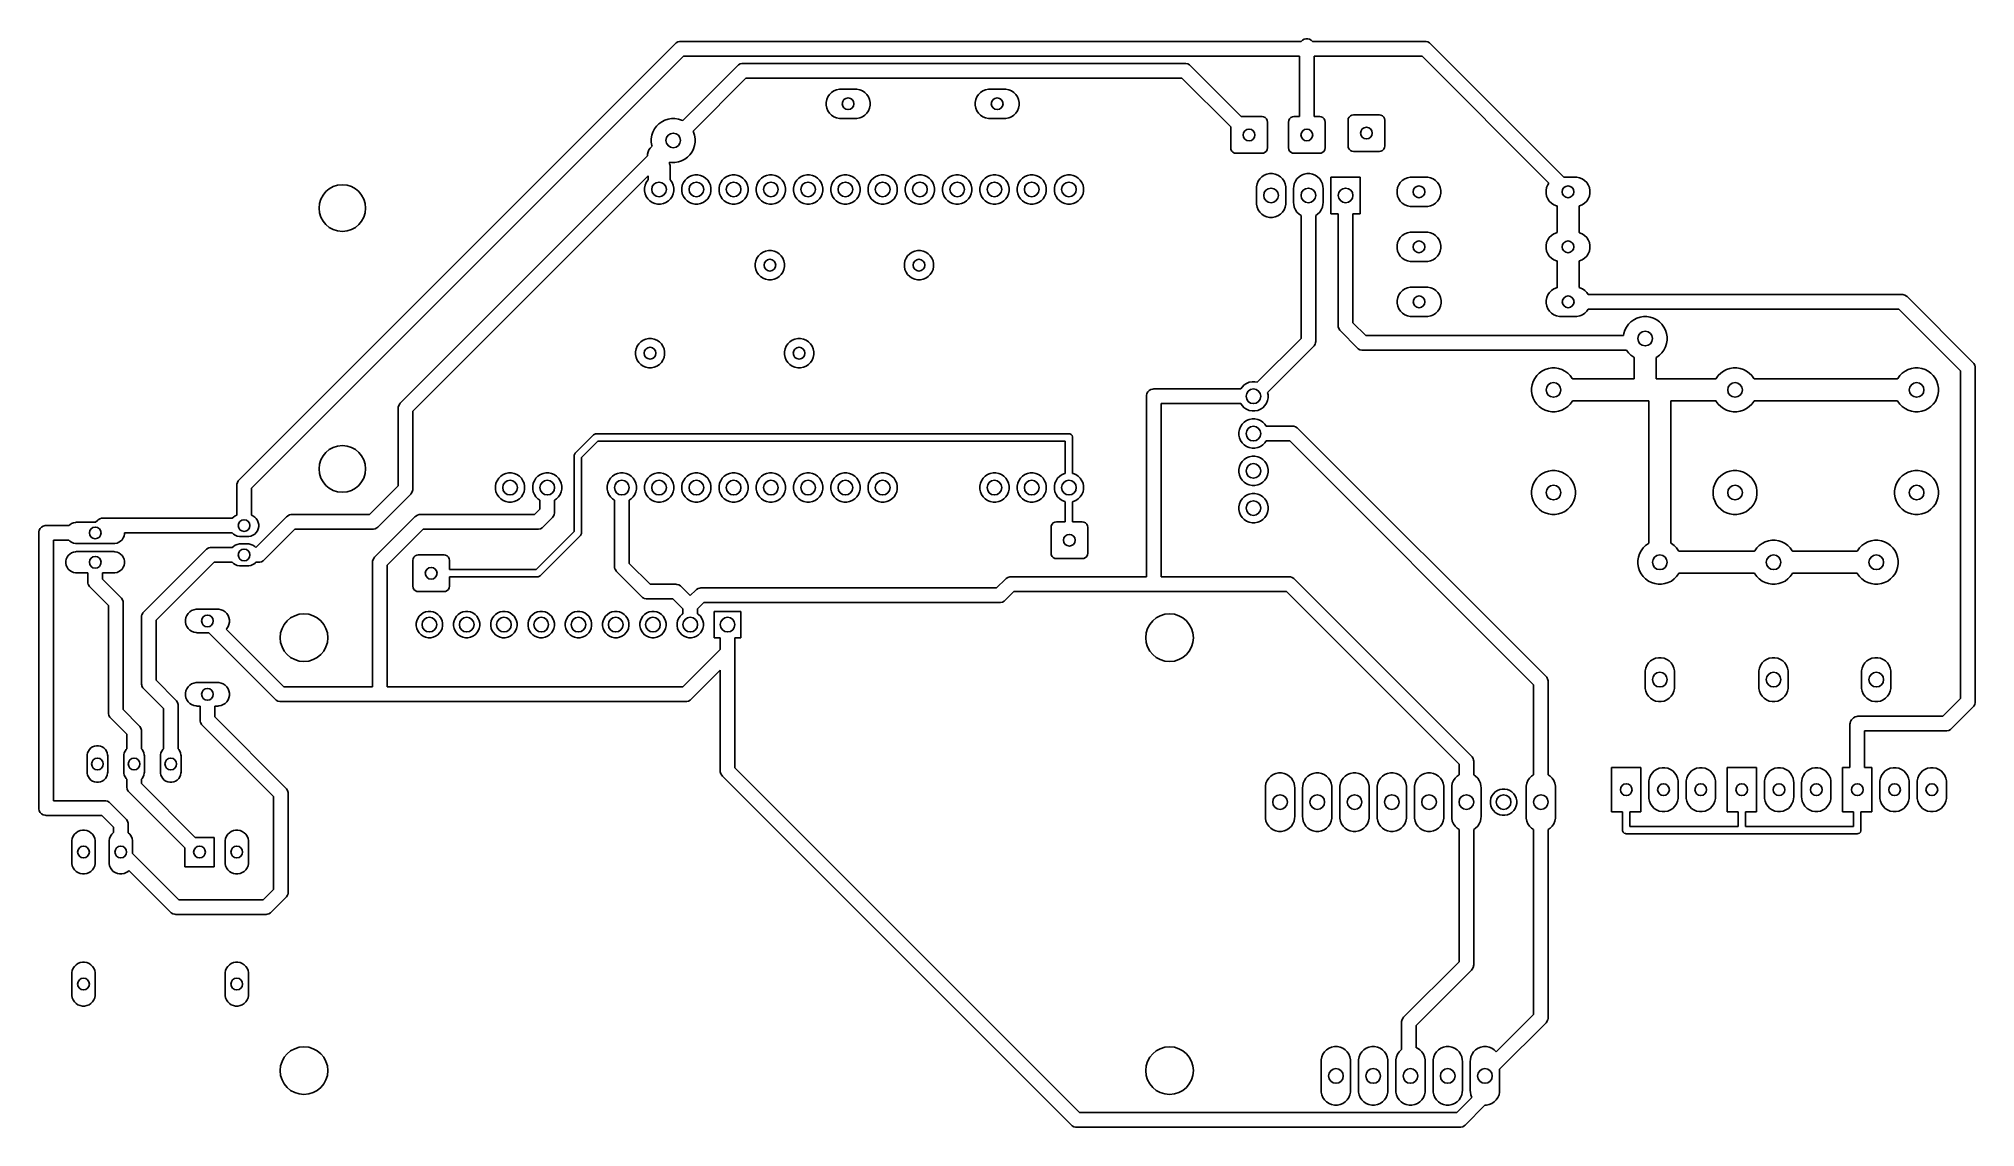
# Model space of a CAD drawing. Header units: millimetres. Extents: x 63 to 195, y -122 to -48.
import ezdxf

# ---------------------------------------------------------------- set-up
doc = ezdxf.new("R2010")
doc.units = ezdxf.units.MM
doc.layers.add('F.Cu', color=13, linetype='CONTINUOUS', true_color=0xc83434)

msp = doc.modelspace()

# ---------------------------------------------------------------- linework, layer by layer
at = {"layer": 'F.Cu', "linetype": 'CONTINUOUS'}
for p, q in [((76.646447, -77.896447), (106.396446, -48.146447)), ((106.396446, -48.146447), (106.44561, -48.103331)), ((106.44561, -48.103331), (106.445619, -48.103323)), ((106.445619, -48.103323), (106.558658, -48.03806)), ((106.558658, -48.03806), (106.684737, -48.004277)), ((106.684737, -48.004277), (106.684752, -48.004277)), ((106.684752, -48.004277), (106.75, -48)), ((106.75, -48), (149.048942, -48)), ((149.048942, -48), (149.133119, -47.915823)), ((149.133119, -47.915823), (149.246158, -47.85056)), ((149.246158, -47.85056), (149.372237, -47.816778)), ((149.372237, -47.816778), (149.502763, -47.816778)), ((149.502763, -47.816778), (149.628842, -47.85056)), ((149.628842, -47.85056), (149.741881, -47.915823)), ((149.741881, -47.915823), (149.834177, -48.008119)), ((149.834177, -48.008119), (149.835263, -48.01)), ((149.835263, -48.01), (157.413382, -48.01)), ((157.413382, -48.01), (157.434737, -48.004278)), ((157.434737, -48.004278), (157.565263, -48.004278)), ((157.565263, -48.004278), (157.691342, -48.03806)), ((157.691342, -48.03806), (157.804381, -48.103323)), ((157.804381, -48.103323), (157.896677, -48.195619)), ((157.896677, -48.195619), (157.902075, -48.204969)), ((157.902075, -48.204969), (166.947106, -57.25)), ((106.957107, -49), (77.5, -78.457106)), ((106.893376, -53.399517), (110.646446, -49.646447)), ((148.9375, -49), (106.957107, -49)), ((110.646446, -49.646447), (110.69561, -49.603331)), ((110.69561, -49.603331), (110.695619, -49.603323)), ((110.695619, -49.603323), (110.808658, -49.53806)), ((110.808658, -49.53806), (110.934737, -49.504277)), ((110.934737, -49.504277), (110.934752, -49.504277)), ((110.934752, -49.504277), (111, -49.5)), ((111, -49.5), (141.125, -49.5)), ((141.125, -49.5), (141.190248, -49.504277)), ((141.190248, -49.504277), (141.190263, -49.504277)), ((141.190263, -49.504277), (141.316342, -49.53806)), ((141.316342, -49.53806), (141.429381, -49.603323)), ((141.429381, -49.603323), (141.429396, -49.603338)), ((141.429396, -49.603338), (141.478553, -49.646447)), ((141.478553, -49.646447), (144.957107, -53.125)), ((148.9375, -53.125), (148.9375, -49)), ((157.292894, -49.01), (149.9375, -49.01)), ((149.9375, -49.01), (149.9375, -53.125)), ((165.939557, -57.656663), (157.292894, -49.01)), ((111.207107, -50.5), (107.600482, -54.106623)), ((140.917894, -50.5), (111.207107, -50.5)), ((116.89699, -51.615607), (117.035607, -51.47699)), ((117.035607, -51.47699), (117.198603, -51.368079)), ((117.198603, -51.368079), (117.379715, -51.29306)), ((117.379715, -51.29306), (117.571983, -51.254815)), ((117.571983, -51.254815), (117.67, -51.25)), ((117.67, -51.25), (118.67, -51.25)), ((118.67, -51.25), (118.768017, -51.254815)), ((118.768017, -51.254815), (118.960285, -51.29306)), ((118.960285, -51.29306), (119.141397, -51.368079)), ((119.141397, -51.368079), (119.304393, -51.47699)), ((119.304393, -51.47699), (119.44301, -51.615607)), ((127.05699, -51.615607), (127.195607, -51.47699)), ((127.195607, -51.47699), (127.358603, -51.368079)), ((127.358603, -51.368079), (127.539715, -51.29306)), ((127.539715, -51.29306), (127.731983, -51.254815)), ((127.731983, -51.254815), (127.83, -51.25)), ((127.83, -51.25), (128.83, -51.25)), ((128.83, -51.25), (128.928017, -51.254815)), ((128.928017, -51.254815), (129.120285, -51.29306)), ((129.120285, -51.29306), (129.301397, -51.368079)), ((129.301397, -51.368079), (129.464393, -51.47699)), ((129.464393, -51.47699), (129.60301, -51.615607)), ((144.25, -53.832106), (140.917894, -50.5)), ((116.674815, -52.151983), (116.71306, -51.959715)), ((116.674815, -52.348017), (116.674815, -52.151983)), ((116.71306, -52.540285), (116.674815, -52.348017)), ((116.71306, -51.959715), (116.788079, -51.778603)), ((116.788079, -52.721397), (116.71306, -52.540285)), ((116.788079, -51.778603), (116.89699, -51.615607)), ((116.89699, -52.884393), (116.788079, -52.721397)), ((119.44301, -51.615607), (119.551921, -51.778603)), ((119.551921, -52.721397), (119.44301, -52.884393)), ((119.551921, -51.778603), (119.62694, -51.959715)), ((119.62694, -52.540285), (119.551921, -52.721397)), ((119.62694, -51.959715), (119.665185, -52.151983)), ((119.665185, -52.348017), (119.62694, -52.540285)), ((119.665185, -52.151983), (119.665185, -52.348017)), ((126.834815, -52.151983), (126.87306, -51.959715)), ((126.834815, -52.348017), (126.834815, -52.151983)), ((126.87306, -52.540285), (126.834815, -52.348017)), ((126.87306, -51.959715), (126.948079, -51.778603)), ((126.948079, -52.721397), (126.87306, -52.540285)), ((126.948079, -51.778603), (127.05699, -51.615607)), ((127.05699, -52.884393), (126.948079, -52.721397)), ((129.60301, -51.615607), (129.711921, -51.778603)), ((129.711921, -52.721397), (129.60301, -52.884393)), ((129.711921, -51.778603), (129.78694, -51.959715)), ((129.78694, -52.540285), (129.711921, -52.721397)), ((129.78694, -51.959715), (129.825185, -52.151983)), ((129.825185, -52.348017), (129.78694, -52.540285)), ((129.825185, -52.151983), (129.825185, -52.348017)), ((104.864181, -54.175975), (104.97104, -53.966252)), ((104.97104, -53.966252), (105.109391, -53.775828)), ((105.109391, -53.775828), (105.275828, -53.609391)), ((105.275828, -53.609391), (105.466252, -53.47104)), ((105.466252, -53.47104), (105.675975, -53.364181)), ((105.675975, -53.364181), (105.899832, -53.291445)), ((105.899832, -53.291445), (106.132311, -53.254624)), ((106.132311, -53.254624), (106.367689, -53.254624)), ((106.367689, -53.254624), (106.600168, -53.291445)), ((106.600168, -53.291445), (106.824025, -53.364181)), ((106.824025, -53.364181), (106.893376, -53.399517)), ((107.600482, -54.106623), (107.635819, -54.175975)), ((117.035607, -53.02301), (116.89699, -52.884393)), ((117.198603, -53.131921), (117.035607, -53.02301)), ((117.379715, -53.20694), (117.198603, -53.131921)), ((117.571983, -53.245185), (117.379715, -53.20694)), ((117.67, -53.25), (117.571983, -53.245185)), ((118.67, -53.25), (117.67, -53.25)), ((118.768017, -53.245185), (118.67, -53.25)), ((118.960285, -53.20694), (118.768017, -53.245185)), ((119.141397, -53.131921), (118.960285, -53.20694)), ((119.304393, -53.02301), (119.141397, -53.131921)), ((119.44301, -52.884393), (119.304393, -53.02301)), ((127.195607, -53.02301), (127.05699, -52.884393)), ((127.358603, -53.131921), (127.195607, -53.02301)), ((127.539715, -53.20694), (127.358603, -53.131921)), ((127.731983, -53.245185), (127.539715, -53.20694)), ((127.83, -53.25), (127.731983, -53.245185)), ((128.83, -53.25), (127.83, -53.25)), ((128.928017, -53.245185), (128.83, -53.25)), ((129.120285, -53.20694), (128.928017, -53.245185)), ((129.301397, -53.131921), (129.120285, -53.20694)), ((129.464393, -53.02301), (129.301397, -53.131921)), ((129.60301, -52.884393), (129.464393, -53.02301)), ((144.25, -55.257352), (144.25, -53.832106)), ((144.957107, -53.125), (146.382352, -53.125)), ((146.382352, -53.125), (146.487255, -53.140284)), ((146.487255, -53.140284), (146.595984, -53.193438)), ((146.595984, -53.193438), (146.681562, -53.279016)), ((146.681562, -53.279016), (146.734716, -53.387745)), ((146.734716, -53.387745), (146.75, -53.492648)), ((146.75, -53.492648), (146.75, -55.257352)), ((148.1875, -53.492648), (148.202784, -53.387745)), ((148.1875, -55.257352), (148.1875, -53.492648)), ((148.202784, -53.387745), (148.255938, -53.279016)), ((148.255938, -53.279016), (148.341516, -53.193438)), ((148.341516, -53.193438), (148.450245, -53.140284)), ((148.450245, -53.140284), (148.555148, -53.125)), ((148.555148, -53.125), (148.9375, -53.125)), ((149.9375, -53.125), (150.319852, -53.125)), ((150.319852, -53.125), (150.424755, -53.140284)), ((150.424755, -53.140284), (150.533484, -53.193438)), ((150.533484, -53.193438), (150.619062, -53.279016)), ((150.619062, -53.279016), (150.672216, -53.387745)), ((150.672216, -53.387745), (150.6875, -53.492648)), ((150.6875, -53.492648), (150.6875, -55.257352)), ((152.25, -53.367648), (152.265284, -53.262745)), ((152.25, -55.132352), (152.25, -53.367648)), ((152.265284, -53.262745), (152.318438, -53.154016)), ((152.318438, -53.154016), (152.404016, -53.068438)), ((152.404016, -53.068438), (152.512745, -53.015284)), ((152.512745, -53.015284), (152.617648, -53)), ((152.617648, -53), (154.382352, -53)), ((154.382352, -53), (154.487255, -53.015284)), ((154.487255, -53.015284), (154.595984, -53.068438)), ((154.595984, -53.068438), (154.681562, -53.154016)), ((154.681562, -53.154016), (154.734716, -53.262745)), ((154.734716, -53.262745), (154.75, -53.367648)), ((154.75, -53.367648), (154.75, -55.132352)), ((104.532294, -55.532287), (104.588559, -55.396453)), ((104.588559, -55.396452), (104.670242, -55.274205)), ((104.588559, -55.396453), (104.588559, -55.396452)), ((104.670242, -55.274205), (104.71967, -55.21967)), ((104.71967, -55.21967), (104.803149, -55.13619)), ((104.754624, -54.632311), (104.791445, -54.399832)), ((104.754624, -54.867689), (104.754624, -54.632311)), ((104.791445, -55.100168), (104.754624, -54.867689)), ((104.791445, -54.399832), (104.864181, -54.175975)), ((104.803149, -55.13619), (104.791445, -55.100168)), ((107.635819, -55.324025), (107.52896, -55.533748)), ((107.635819, -54.175975), (107.708555, -54.399832)), ((107.708555, -55.100168), (107.635819, -55.324025)), ((107.708555, -54.399832), (107.745376, -54.632311)), ((107.745376, -54.867689), (107.708555, -55.100168)), ((107.745376, -54.632311), (107.745376, -54.867689)), ((144.265284, -55.362255), (144.25, -55.257352)), ((144.318438, -55.470984), (144.265284, -55.362255)), ((146.734716, -55.362255), (146.681562, -55.470984)), ((146.75, -55.257352), (146.734716, -55.362255)), ((148.202784, -55.362255), (148.1875, -55.257352)), ((148.255938, -55.470984), (148.202784, -55.362255)), ((150.672216, -55.362255), (150.619062, -55.470984)), ((150.6875, -55.257352), (150.672216, -55.362255)), ((152.265284, -55.237255), (152.25, -55.132352)), ((152.318438, -55.345984), (152.265284, -55.237255)), ((152.404016, -55.431562), (152.318438, -55.345984)), ((152.512745, -55.484716), (152.404016, -55.431562)), ((154.595984, -55.431562), (154.487255, -55.484716)), ((154.681562, -55.345984), (154.595984, -55.431562)), ((154.734716, -55.237255), (154.681562, -55.345984)), ((154.75, -55.132352), (154.734716, -55.237255)), ((87.646447, -72.646447), (104.5, -55.792893)), ((104.5, -55.75), (104.503611, -55.676487)), ((104.5, -55.792893), (104.5, -55.75)), ((104.503611, -55.676487), (104.532294, -55.532287)), ((106.132311, -56.245376), (106, -56.22442)), ((106, -56.22442), (106, -56.310755)), ((106, -56.310755), (106.002705, -56.317286)), ((106.002705, -56.317286), (106.031389, -56.461487)), ((106.031389, -56.461487), (106.035, -56.535)), ((106.035, -56.535), (106.035, -57.432597)), ((106.367689, -56.245376), (106.132311, -56.245376)), ((106.600168, -56.208555), (106.367689, -56.245376)), ((106.824025, -56.135819), (106.600168, -56.208555)), ((107.033748, -56.02896), (106.824025, -56.135819)), ((107.224172, -55.890609), (107.033748, -56.02896)), ((107.390609, -55.724172), (107.224172, -55.890609)), ((107.52896, -55.533748), (107.390609, -55.724172)), ((144.404016, -55.556562), (144.318438, -55.470984)), ((144.512745, -55.609716), (144.404016, -55.556562)), ((144.617648, -55.625), (144.512745, -55.609716)), ((146.382352, -55.625), (144.617648, -55.625)), ((146.487255, -55.609716), (146.382352, -55.625)), ((146.595984, -55.556562), (146.487255, -55.609716)), ((146.681562, -55.470984), (146.595984, -55.556562)), ((148.341516, -55.556562), (148.255938, -55.470984)), ((148.450245, -55.609716), (148.341516, -55.556562)), ((148.555148, -55.625), (148.450245, -55.609716)), ((150.319852, -55.625), (148.555148, -55.625)), ((150.424755, -55.609716), (150.319852, -55.625)), ((150.533484, -55.556562), (150.424755, -55.609716)), ((150.619062, -55.470984), (150.533484, -55.556562)), ((152.617648, -55.5), (152.512745, -55.484716)), ((154.382352, -55.5), (152.617648, -55.5)), ((154.487255, -55.484716), (154.382352, -55.5)), ((104.535, -57.172106), (88.5, -73.207106)), ((104.289815, -57.991983), (104.32806, -57.799715)), ((104.289815, -58.188017), (104.289815, -57.991983)), ((104.32806, -57.799715), (104.403079, -57.618603)), ((104.403079, -57.618603), (104.51199, -57.455607)), ((104.51199, -57.455607), (104.535, -57.432597)), ((104.535, -57.432597), (104.535, -57.172106)), ((106.035, -57.432597), (106.05801, -57.455607)), ((106.05801, -57.455607), (106.166921, -57.618603)), ((106.166921, -57.618603), (106.24194, -57.799715)), ((106.24194, -57.799715), (106.280185, -57.991983)), ((106.280185, -57.991983), (106.280185, -58.188017)), ((106.829815, -57.991983), (106.86806, -57.799715)), ((106.829815, -58.188017), (106.829815, -57.991983)), ((106.86806, -57.799715), (106.943079, -57.618603)), ((106.943079, -57.618603), (107.05199, -57.455607)), ((107.05199, -57.455607), (107.190607, -57.31699)), ((107.190607, -57.31699), (107.353603, -57.208079)), ((107.353603, -57.208079), (107.534715, -57.13306)), ((107.534715, -57.13306), (107.726983, -57.094815)), ((107.726983, -57.094815), (107.923017, -57.094815)), ((107.923017, -57.094815), (108.115285, -57.13306)), ((108.115285, -57.13306), (108.296397, -57.208079)), ((108.296397, -57.208079), (108.459393, -57.31699)), ((108.459393, -57.31699), (108.59801, -57.455607)), ((108.59801, -57.455607), (108.706921, -57.618603)), ((108.706921, -57.618603), (108.78194, -57.799715)), ((108.78194, -57.799715), (108.820185, -57.991983)), ((108.820185, -57.991983), (108.820185, -58.188017)), ((109.369815, -57.991983), (109.40806, -57.799715)), ((109.369815, -58.188017), (109.369815, -57.991983)), ((109.40806, -57.799715), (109.483079, -57.618603)), ((109.483079, -57.618603), (109.59199, -57.455607)), ((109.59199, -57.455607), (109.730607, -57.31699)), ((109.730607, -57.31699), (109.893603, -57.208079)), ((109.893603, -57.208079), (110.074715, -57.13306)), ((110.074715, -57.13306), (110.266983, -57.094815)), ((110.266983, -57.094815), (110.463017, -57.094815)), ((110.463017, -57.094815), (110.655285, -57.13306)), ((110.655285, -57.13306), (110.836397, -57.208079)), ((110.836397, -57.208079), (110.999393, -57.31699)), ((110.999393, -57.31699), (111.13801, -57.455607)), ((111.13801, -57.455607), (111.246921, -57.618603)), ((111.246921, -57.618603), (111.32194, -57.799715)), ((111.32194, -57.799715), (111.360185, -57.991983)), ((111.360185, -57.991983), (111.360185, -58.188017)), ((111.909815, -57.991983), (111.94806, -57.799715)), ((111.909815, -58.188017), (111.909815, -57.991983)), ((111.94806, -57.799715), (112.023079, -57.618603)), ((112.023079, -57.618603), (112.13199, -57.455607)), ((112.13199, -57.455607), (112.270607, -57.31699)), ((112.270607, -57.31699), (112.433603, -57.208079)), ((112.433603, -57.208079), (112.614715, -57.13306)), ((112.614715, -57.13306), (112.806983, -57.094815)), ((112.806983, -57.094815), (113.003017, -57.094815)), ((113.003017, -57.094815), (113.195285, -57.13306)), ((113.195285, -57.13306), (113.376397, -57.208079)), ((113.376397, -57.208079), (113.539393, -57.31699)), ((113.539393, -57.31699), (113.67801, -57.455607)), ((113.67801, -57.455607), (113.786921, -57.618603)), ((113.786921, -57.618603), (113.86194, -57.799715)), ((113.86194, -57.799715), (113.900185, -57.991983)), ((113.900185, -57.991983), (113.900185, -58.188017)), ((114.449815, -57.991983), (114.48806, -57.799715)), ((114.449815, -58.188017), (114.449815, -57.991983)), ((114.48806, -57.799715), (114.563079, -57.618603)), ((114.563079, -57.618603), (114.67199, -57.455607)), ((114.67199, -57.455607), (114.810607, -57.31699)), ((114.810607, -57.31699), (114.973603, -57.208079)), ((114.973603, -57.208079), (115.154715, -57.13306)), ((115.154715, -57.13306), (115.346983, -57.094815)), ((115.346983, -57.094815), (115.543017, -57.094815)), ((115.543017, -57.094815), (115.735285, -57.13306)), ((115.735285, -57.13306), (115.916397, -57.208079)), ((115.916397, -57.208079), (116.079393, -57.31699)), ((116.079393, -57.31699), (116.21801, -57.455607)), ((116.21801, -57.455607), (116.326921, -57.618603)), ((116.326921, -57.618603), (116.40194, -57.799715)), ((116.40194, -57.799715), (116.440185, -57.991983)), ((116.440185, -57.991983), (116.440185, -58.188017)), ((116.989815, -57.991983), (117.02806, -57.799715)), ((116.989815, -58.188017), (116.989815, -57.991983)), ((117.02806, -57.799715), (117.103079, -57.618603)), ((117.103079, -57.618603), (117.21199, -57.455607)), ((117.21199, -57.455607), (117.350607, -57.31699)), ((117.350607, -57.31699), (117.513603, -57.208079)), ((117.513603, -57.208079), (117.694715, -57.13306)), ((117.694715, -57.13306), (117.886983, -57.094815)), ((117.886983, -57.094815), (118.083017, -57.094815)), ((118.083017, -57.094815), (118.275285, -57.13306)), ((118.275285, -57.13306), (118.456397, -57.208079)), ((118.456397, -57.208079), (118.619393, -57.31699)), ((118.619393, -57.31699), (118.75801, -57.455607)), ((118.75801, -57.455607), (118.866921, -57.618603)), ((118.866921, -57.618603), (118.94194, -57.799715)), ((118.94194, -57.799715), (118.980185, -57.991983)), ((118.980185, -57.991983), (118.980185, -58.188017)), ((119.529815, -57.991983), (119.56806, -57.799715)), ((119.529815, -58.188017), (119.529815, -57.991983)), ((119.56806, -57.799715), (119.643079, -57.618603)), ((119.643079, -57.618603), (119.75199, -57.455607)), ((119.75199, -57.455607), (119.890607, -57.31699)), ((119.890607, -57.31699), (120.053603, -57.208079)), ((120.053603, -57.208079), (120.234715, -57.13306)), ((120.234715, -57.13306), (120.426983, -57.094815)), ((120.426983, -57.094815), (120.623017, -57.094815)), ((120.623017, -57.094815), (120.815285, -57.13306)), ((120.815285, -57.13306), (120.996397, -57.208079)), ((120.996397, -57.208079), (121.159393, -57.31699)), ((121.159393, -57.31699), (121.29801, -57.455607)), ((121.29801, -57.455607), (121.406921, -57.618603)), ((121.406921, -57.618603), (121.48194, -57.799715)), ((121.48194, -57.799715), (121.520185, -57.991983)), ((121.520185, -57.991983), (121.520185, -58.188017)), ((122.069815, -57.991983), (122.10806, -57.799715)), ((122.069815, -58.188017), (122.069815, -57.991983)), ((122.10806, -57.799715), (122.183079, -57.618603)), ((122.183079, -57.618603), (122.29199, -57.455607)), ((122.29199, -57.455607), (122.430607, -57.31699)), ((122.430607, -57.31699), (122.593603, -57.208079)), ((122.593603, -57.208079), (122.774715, -57.13306)), ((122.774715, -57.13306), (122.966983, -57.094815)), ((122.966983, -57.094815), (123.163017, -57.094815)), ((123.163017, -57.094815), (123.355285, -57.13306)), ((123.355285, -57.13306), (123.536397, -57.208079)), ((123.536397, -57.208079), (123.699393, -57.31699)), ((123.699393, -57.31699), (123.83801, -57.455607)), ((123.83801, -57.455607), (123.946921, -57.618603)), ((123.946921, -57.618603), (124.02194, -57.799715)), ((124.02194, -57.799715), (124.060185, -57.991983)), ((124.060185, -57.991983), (124.060185, -58.188017)), ((124.609815, -57.991983), (124.64806, -57.799715)), ((124.609815, -58.188017), (124.609815, -57.991983)), ((124.64806, -57.799715), (124.723079, -57.618603)), ((124.723079, -57.618603), (124.83199, -57.455607)), ((124.83199, -57.455607), (124.970607, -57.31699)), ((124.970607, -57.31699), (125.133603, -57.208079)), ((125.133603, -57.208079), (125.314715, -57.13306)), ((125.314715, -57.13306), (125.506983, -57.094815)), ((125.506983, -57.094815), (125.703017, -57.094815)), ((125.703017, -57.094815), (125.895285, -57.13306)), ((125.895285, -57.13306), (126.076397, -57.208079)), ((126.076397, -57.208079), (126.239393, -57.31699)), ((126.239393, -57.31699), (126.37801, -57.455607)), ((126.37801, -57.455607), (126.486921, -57.618603)), ((126.486921, -57.618603), (126.56194, -57.799715)), ((126.56194, -57.799715), (126.600185, -57.991983)), ((126.600185, -57.991983), (126.600185, -58.188017)), ((127.149815, -57.991983), (127.18806, -57.799715)), ((127.149815, -58.188017), (127.149815, -57.991983)), ((127.18806, -57.799715), (127.263079, -57.618603)), ((127.263079, -57.618603), (127.37199, -57.455607)), ((127.37199, -57.455607), (127.510607, -57.31699)), ((127.510607, -57.31699), (127.673603, -57.208079)), ((127.673603, -57.208079), (127.854715, -57.13306)), ((127.854715, -57.13306), (128.046983, -57.094815)), ((128.046983, -57.094815), (128.243017, -57.094815)), ((128.243017, -57.094815), (128.435285, -57.13306)), ((128.435285, -57.13306), (128.616397, -57.208079)), ((128.616397, -57.208079), (128.779393, -57.31699)), ((128.779393, -57.31699), (128.91801, -57.455607)), ((128.91801, -57.455607), (129.026921, -57.618603)), ((129.026921, -57.618603), (129.10194, -57.799715)), ((129.10194, -57.799715), (129.140185, -57.991983)), ((129.140185, -57.991983), (129.140185, -58.188017)), ((129.689815, -57.991983), (129.72806, -57.799715)), ((129.689815, -58.188017), (129.689815, -57.991983)), ((129.72806, -57.799715), (129.803079, -57.618603)), ((129.803079, -57.618603), (129.91199, -57.455607)), ((129.91199, -57.455607), (130.050607, -57.31699)), ((130.050607, -57.31699), (130.213603, -57.208079)), ((130.213603, -57.208079), (130.394715, -57.13306)), ((130.394715, -57.13306), (130.586983, -57.094815)), ((130.586983, -57.094815), (130.783017, -57.094815)), ((130.783017, -57.094815), (130.975285, -57.13306)), ((130.975285, -57.13306), (131.156397, -57.208079)), ((131.156397, -57.208079), (131.319393, -57.31699)), ((131.319393, -57.31699), (131.45801, -57.455607)), ((131.45801, -57.455607), (131.566921, -57.618603)), ((131.566921, -57.618603), (131.64194, -57.799715)), ((131.64194, -57.799715), (131.680185, -57.991983)), ((131.680185, -57.991983), (131.680185, -58.188017)), ((132.229815, -57.991983), (132.26806, -57.799715)), ((132.229815, -58.188017), (132.229815, -57.991983)), ((132.26806, -57.799715), (132.343079, -57.618603)), ((132.343079, -57.618603), (132.45199, -57.455607)), ((132.45199, -57.455607), (132.590607, -57.31699)), ((132.590607, -57.31699), (132.753603, -57.208079)), ((132.753603, -57.208079), (132.934715, -57.13306)), ((132.934715, -57.13306), (133.126983, -57.094815)), ((133.126983, -57.094815), (133.323017, -57.094815)), ((133.323017, -57.094815), (133.515285, -57.13306)), ((133.515285, -57.13306), (133.696397, -57.208079)), ((133.696397, -57.208079), (133.859393, -57.31699)), ((133.859393, -57.31699), (133.99801, -57.455607)), ((133.99801, -57.455607), (134.106921, -57.618603)), ((134.106921, -57.618603), (134.18194, -57.799715)), ((134.18194, -57.799715), (134.220185, -57.991983)), ((134.220185, -57.991983), (134.220185, -58.188017)), ((146, -58), (146.004815, -57.901983)), ((146, -59), (146, -58)), ((146.004815, -57.901983), (146.04306, -57.709715)), ((146.04306, -57.709715), (146.118079, -57.528603)), ((146.118079, -57.528603), (146.22699, -57.365607)), ((146.22699, -57.365607), (146.365607, -57.22699)), ((146.365607, -57.22699), (146.528603, -57.118079)), ((146.528603, -57.118079), (146.709715, -57.04306)), ((146.709715, -57.04306), (146.901983, -57.004815)), ((146.901983, -57.004815), (147.098017, -57.004815)), ((147.098017, -57.004815), (147.290285, -57.04306)), ((147.290285, -57.04306), (147.471397, -57.118079)), ((147.471397, -57.118079), (147.634393, -57.22699)), ((147.634393, -57.22699), (147.77301, -57.365607)), ((147.77301, -57.365607), (147.881921, -57.528603)), ((147.881921, -57.528603), (147.95694, -57.709715)), ((147.95694, -57.709715), (147.995185, -57.901983)), ((147.995185, -57.901983), (148, -58)), ((148, -58), (148, -59)), ((148.54, -58), (148.544815, -57.901983)), ((148.54, -59), (148.54, -58)), ((148.544815, -57.901983), (148.58306, -57.709715)), ((148.58306, -57.709715), (148.658079, -57.528603)), ((148.658079, -57.528603), (148.76699, -57.365607)), ((148.76699, -57.365607), (148.905607, -57.22699)), ((148.905607, -57.22699), (149.068603, -57.118079)), ((149.068603, -57.118079), (149.249715, -57.04306)), ((149.249715, -57.04306), (149.441983, -57.004815)), ((149.441983, -57.004815), (149.638017, -57.004815)), ((149.638017, -57.004815), (149.830285, -57.04306)), ((149.830285, -57.04306), (150.011397, -57.118079)), ((150.011397, -57.118079), (150.174393, -57.22699)), ((150.174393, -57.22699), (150.31301, -57.365607)), ((150.31301, -57.365607), (150.421921, -57.528603)), ((150.421921, -57.528603), (150.49694, -57.709715)), ((150.49694, -57.709715), (150.535185, -57.901983)), ((150.535185, -57.901983), (150.54, -58)), ((150.54, -58), (150.54, -59)), ((151.08, -59.75), (151.08, -57.25)), ((151.08, -57.25), (153.08, -57.25)), ((153.08, -57.25), (153.08, -59.75)), ((155.584815, -58.151983), (155.62306, -57.959715)), ((155.62306, -57.959715), (155.698079, -57.778603)), ((155.698079, -57.778603), (155.80699, -57.615607)), ((155.80699, -57.615607), (155.945607, -57.47699)), ((155.945607, -57.47699), (156.108603, -57.368079)), ((156.108603, -57.368079), (156.289715, -57.29306)), ((156.289715, -57.29306), (156.481983, -57.254815)), ((156.481983, -57.254815), (156.58, -57.25)), ((156.58, -57.25), (157.58, -57.25)), ((157.58, -57.25), (157.678017, -57.254815)), ((157.678017, -57.254815), (157.870285, -57.29306)), ((157.870285, -57.29306), (158.051397, -57.368079)), ((158.051397, -57.368079), (158.214393, -57.47699)), ((158.214393, -57.47699), (158.35301, -57.615607)), ((158.35301, -57.615607), (158.461921, -57.778603)), ((158.461921, -57.778603), (158.53694, -57.959715)), ((158.53694, -57.959715), (158.575185, -58.151983)), ((165.744815, -58.151983), (165.78306, -57.959715)), ((165.78306, -57.959715), (165.858079, -57.778603)), ((165.858079, -57.778603), (165.939557, -57.656663)), ((166.947106, -57.25), (167.74, -57.25)), ((167.74, -57.25), (167.838017, -57.254815)), ((167.838017, -57.254815), (168.030285, -57.29306)), ((168.030285, -57.29306), (168.211397, -57.368079)), ((168.211397, -57.368079), (168.374393, -57.47699)), ((168.374393, -57.47699), (168.51301, -57.615607)), ((168.51301, -57.615607), (168.621921, -57.778603)), ((168.621921, -57.778603), (168.69694, -57.959715)), ((168.69694, -57.959715), (168.735185, -58.151983)), ((104.32806, -58.380285), (104.289815, -58.188017)), ((104.403079, -58.561397), (104.32806, -58.380285)), ((104.51199, -58.724393), (104.403079, -58.561397)), ((104.650607, -58.86301), (104.51199, -58.724393)), ((104.813603, -58.971921), (104.650607, -58.86301)), ((104.994715, -59.04694), (104.813603, -58.971921)), ((105.186983, -59.085185), (104.994715, -59.04694)), ((105.383017, -59.085185), (105.186983, -59.085185)), ((105.575285, -59.04694), (105.383017, -59.085185)), ((105.756397, -58.971921), (105.575285, -59.04694)), ((105.919393, -58.86301), (105.756397, -58.971921)), ((106.05801, -58.724393), (105.919393, -58.86301)), ((106.166921, -58.561397), (106.05801, -58.724393)), ((106.24194, -58.380285), (106.166921, -58.561397)), ((106.280185, -58.188017), (106.24194, -58.380285)), ((106.86806, -58.380285), (106.829815, -58.188017)), ((106.943079, -58.561397), (106.86806, -58.380285)), ((107.05199, -58.724393), (106.943079, -58.561397)), ((107.190607, -58.86301), (107.05199, -58.724393)), ((107.353603, -58.971921), (107.190607, -58.86301)), ((107.534715, -59.04694), (107.353603, -58.971921)), ((107.726983, -59.085185), (107.534715, -59.04694)), ((107.923017, -59.085185), (107.726983, -59.085185)), ((108.115285, -59.04694), (107.923017, -59.085185)), ((108.296397, -58.971921), (108.115285, -59.04694)), ((108.459393, -58.86301), (108.296397, -58.971921)), ((108.59801, -58.724393), (108.459393, -58.86301)), ((108.706921, -58.561397), (108.59801, -58.724393)), ((108.78194, -58.380285), (108.706921, -58.561397)), ((108.820185, -58.188017), (108.78194, -58.380285)), ((109.40806, -58.380285), (109.369815, -58.188017)), ((109.483079, -58.561397), (109.40806, -58.380285)), ((109.59199, -58.724393), (109.483079, -58.561397)), ((109.730607, -58.86301), (109.59199, -58.724393)), ((109.893603, -58.971921), (109.730607, -58.86301)), ((110.074715, -59.04694), (109.893603, -58.971921)), ((110.266983, -59.085185), (110.074715, -59.04694)), ((110.463017, -59.085185), (110.266983, -59.085185)), ((110.655285, -59.04694), (110.463017, -59.085185)), ((110.836397, -58.971921), (110.655285, -59.04694)), ((110.999393, -58.86301), (110.836397, -58.971921)), ((111.13801, -58.724393), (110.999393, -58.86301)), ((111.246921, -58.561397), (111.13801, -58.724393)), ((111.32194, -58.380285), (111.246921, -58.561397)), ((111.360185, -58.188017), (111.32194, -58.380285)), ((111.94806, -58.380285), (111.909815, -58.188017)), ((112.023079, -58.561397), (111.94806, -58.380285)), ((112.13199, -58.724393), (112.023079, -58.561397)), ((112.270607, -58.86301), (112.13199, -58.724393)), ((112.433603, -58.971921), (112.270607, -58.86301)), ((112.614715, -59.04694), (112.433603, -58.971921)), ((112.806983, -59.085185), (112.614715, -59.04694)), ((113.003017, -59.085185), (112.806983, -59.085185)), ((113.195285, -59.04694), (113.003017, -59.085185)), ((113.376397, -58.971921), (113.195285, -59.04694)), ((113.539393, -58.86301), (113.376397, -58.971921)), ((113.67801, -58.724393), (113.539393, -58.86301)), ((113.786921, -58.561397), (113.67801, -58.724393)), ((113.86194, -58.380285), (113.786921, -58.561397)), ((113.900185, -58.188017), (113.86194, -58.380285)), ((114.48806, -58.380285), (114.449815, -58.188017)), ((114.563079, -58.561397), (114.48806, -58.380285)), ((114.67199, -58.724393), (114.563079, -58.561397)), ((114.810607, -58.86301), (114.67199, -58.724393)), ((114.973603, -58.971921), (114.810607, -58.86301)), ((115.154715, -59.04694), (114.973603, -58.971921)), ((115.346983, -59.085185), (115.154715, -59.04694)), ((115.543017, -59.085185), (115.346983, -59.085185)), ((115.735285, -59.04694), (115.543017, -59.085185)), ((115.916397, -58.971921), (115.735285, -59.04694)), ((116.079393, -58.86301), (115.916397, -58.971921)), ((116.21801, -58.724393), (116.079393, -58.86301)), ((116.326921, -58.561397), (116.21801, -58.724393)), ((116.40194, -58.380285), (116.326921, -58.561397)), ((116.440185, -58.188017), (116.40194, -58.380285)), ((117.02806, -58.380285), (116.989815, -58.188017)), ((117.103079, -58.561397), (117.02806, -58.380285)), ((117.21199, -58.724393), (117.103079, -58.561397)), ((117.350607, -58.86301), (117.21199, -58.724393)), ((117.513603, -58.971921), (117.350607, -58.86301)), ((117.694715, -59.04694), (117.513603, -58.971921)), ((117.886983, -59.085185), (117.694715, -59.04694)), ((118.083017, -59.085185), (117.886983, -59.085185)), ((118.275285, -59.04694), (118.083017, -59.085185)), ((118.456397, -58.971921), (118.275285, -59.04694)), ((118.619393, -58.86301), (118.456397, -58.971921)), ((118.75801, -58.724393), (118.619393, -58.86301)), ((118.866921, -58.561397), (118.75801, -58.724393)), ((118.94194, -58.380285), (118.866921, -58.561397)), ((118.980185, -58.188017), (118.94194, -58.380285)), ((119.56806, -58.380285), (119.529815, -58.188017)), ((119.643079, -58.561397), (119.56806, -58.380285)), ((119.75199, -58.724393), (119.643079, -58.561397)), ((119.890607, -58.86301), (119.75199, -58.724393)), ((120.053603, -58.971921), (119.890607, -58.86301)), ((120.234715, -59.04694), (120.053603, -58.971921)), ((120.426983, -59.085185), (120.234715, -59.04694)), ((120.623017, -59.085185), (120.426983, -59.085185)), ((120.815285, -59.04694), (120.623017, -59.085185)), ((120.996397, -58.971921), (120.815285, -59.04694)), ((121.159393, -58.86301), (120.996397, -58.971921)), ((121.29801, -58.724393), (121.159393, -58.86301)), ((121.406921, -58.561397), (121.29801, -58.724393)), ((121.48194, -58.380285), (121.406921, -58.561397)), ((121.520185, -58.188017), (121.48194, -58.380285)), ((122.10806, -58.380285), (122.069815, -58.188017)), ((122.183079, -58.561397), (122.10806, -58.380285)), ((122.29199, -58.724393), (122.183079, -58.561397)), ((122.430607, -58.86301), (122.29199, -58.724393)), ((122.593603, -58.971921), (122.430607, -58.86301)), ((122.774715, -59.04694), (122.593603, -58.971921)), ((122.966983, -59.085185), (122.774715, -59.04694)), ((123.163017, -59.085185), (122.966983, -59.085185)), ((123.355285, -59.04694), (123.163017, -59.085185)), ((123.536397, -58.971921), (123.355285, -59.04694)), ((123.699393, -58.86301), (123.536397, -58.971921)), ((123.83801, -58.724393), (123.699393, -58.86301)), ((123.946921, -58.561397), (123.83801, -58.724393)), ((124.02194, -58.380285), (123.946921, -58.561397)), ((124.060185, -58.188017), (124.02194, -58.380285)), ((124.64806, -58.380285), (124.609815, -58.188017)), ((124.723079, -58.561397), (124.64806, -58.380285)), ((124.83199, -58.724393), (124.723079, -58.561397)), ((124.970607, -58.86301), (124.83199, -58.724393)), ((125.133603, -58.971921), (124.970607, -58.86301)), ((125.314715, -59.04694), (125.133603, -58.971921)), ((125.506983, -59.085185), (125.314715, -59.04694)), ((125.703017, -59.085185), (125.506983, -59.085185)), ((125.895285, -59.04694), (125.703017, -59.085185)), ((126.076397, -58.971921), (125.895285, -59.04694)), ((126.239393, -58.86301), (126.076397, -58.971921)), ((126.37801, -58.724393), (126.239393, -58.86301)), ((126.486921, -58.561397), (126.37801, -58.724393)), ((126.56194, -58.380285), (126.486921, -58.561397)), ((126.600185, -58.188017), (126.56194, -58.380285)), ((127.18806, -58.380285), (127.149815, -58.188017)), ((127.263079, -58.561397), (127.18806, -58.380285)), ((127.37199, -58.724393), (127.263079, -58.561397)), ((127.510607, -58.86301), (127.37199, -58.724393)), ((127.673603, -58.971921), (127.510607, -58.86301)), ((127.854715, -59.04694), (127.673603, -58.971921)), ((128.046983, -59.085185), (127.854715, -59.04694)), ((128.243017, -59.085185), (128.046983, -59.085185)), ((128.435285, -59.04694), (128.243017, -59.085185)), ((128.616397, -58.971921), (128.435285, -59.04694)), ((128.779393, -58.86301), (128.616397, -58.971921)), ((128.91801, -58.724393), (128.779393, -58.86301)), ((129.026921, -58.561397), (128.91801, -58.724393)), ((129.10194, -58.380285), (129.026921, -58.561397)), ((129.140185, -58.188017), (129.10194, -58.380285)), ((129.72806, -58.380285), (129.689815, -58.188017)), ((129.803079, -58.561397), (129.72806, -58.380285)), ((129.91199, -58.724393), (129.803079, -58.561397)), ((130.050607, -58.86301), (129.91199, -58.724393)), ((130.213603, -58.971921), (130.050607, -58.86301)), ((130.394715, -59.04694), (130.213603, -58.971921)), ((130.586983, -59.085185), (130.394715, -59.04694)), ((130.783017, -59.085185), (130.586983, -59.085185)), ((130.975285, -59.04694), (130.783017, -59.085185)), ((131.156397, -58.971921), (130.975285, -59.04694)), ((131.319393, -58.86301), (131.156397, -58.971921)), ((131.45801, -58.724393), (131.319393, -58.86301)), ((131.566921, -58.561397), (131.45801, -58.724393)), ((131.64194, -58.380285), (131.566921, -58.561397)), ((131.680185, -58.188017), (131.64194, -58.380285)), ((132.26806, -58.380285), (132.229815, -58.188017)), ((132.343079, -58.561397), (132.26806, -58.380285)), ((132.45199, -58.724393), (132.343079, -58.561397)), ((132.590607, -58.86301), (132.45199, -58.724393)), ((132.753603, -58.971921), (132.590607, -58.86301)), ((132.934715, -59.04694), (132.753603, -58.971921)), ((133.126983, -59.085185), (132.934715, -59.04694)), ((133.323017, -59.085185), (133.126983, -59.085185)), ((133.515285, -59.04694), (133.323017, -59.085185)), ((133.696397, -58.971921), (133.515285, -59.04694)), ((133.859393, -58.86301), (133.696397, -58.971921)), ((133.99801, -58.724393), (133.859393, -58.86301)), ((134.106921, -58.561397), (133.99801, -58.724393)), ((134.18194, -58.380285), (134.106921, -58.561397)), ((134.220185, -58.188017), (134.18194, -58.380285)), ((146.004815, -59.098017), (146, -59)), ((146.04306, -59.290285), (146.004815, -59.098017)), ((146.118079, -59.471397), (146.04306, -59.290285)), ((147.95694, -59.290285), (147.881921, -59.471397)), ((147.995185, -59.098017), (147.95694, -59.290285)), ((148, -59), (147.995185, -59.098017)), ((148.544815, -59.098017), (148.54, -59)), ((148.58306, -59.290285), (148.544815, -59.098017)), ((148.658079, -59.471397), (148.58306, -59.290285)), ((150.49694, -59.290285), (150.421921, -59.471397)), ((150.535185, -59.098017), (150.49694, -59.290285)), ((150.54, -59), (150.535185, -59.098017)), ((155.584815, -58.348017), (155.584815, -58.151983)), ((155.62306, -58.540285), (155.584815, -58.348017)), ((155.698079, -58.721397), (155.62306, -58.540285)), ((155.80699, -58.884393), (155.698079, -58.721397)), ((155.945607, -59.02301), (155.80699, -58.884393)), ((156.108603, -59.131921), (155.945607, -59.02301)), ((156.289715, -59.20694), (156.108603, -59.131921)), ((156.481983, -59.245185), (156.289715, -59.20694)), ((156.58, -59.25), (156.481983, -59.245185)), ((157.58, -59.25), (156.58, -59.25)), ((157.678017, -59.245185), (157.58, -59.25)), ((157.870285, -59.20694), (157.678017, -59.245185)), ((158.051397, -59.131921), (157.870285, -59.20694)), ((158.214393, -59.02301), (158.051397, -59.131921)), ((158.35301, -58.884393), (158.214393, -59.02301)), ((158.461921, -58.721397), (158.35301, -58.884393)), ((158.53694, -58.540285), (158.461921, -58.721397)), ((158.575185, -58.348017), (158.53694, -58.540285)), ((158.575185, -58.151983), (158.575185, -58.348017)), ((165.744815, -58.348017), (165.744815, -58.151983)), ((165.78306, -58.540285), (165.744815, -58.348017)), ((165.858079, -58.721397), (165.78306, -58.540285)), ((165.96699, -58.884393), (165.858079, -58.721397)), ((166.105607, -59.02301), (165.96699, -58.884393)), ((166.268603, -59.131921), (166.105607, -59.02301)), ((166.449715, -59.20694), (166.268603, -59.131921)), ((166.49, -59.214953), (166.449715, -59.20694)), ((166.49, -61.035046), (166.49, -59.214953)), ((168.030285, -59.20694), (167.99, -59.214953)), ((167.99, -59.214953), (167.99, -61.035046)), ((168.211397, -59.131921), (168.030285, -59.20694)), ((168.374393, -59.02301), (168.211397, -59.131921)), ((168.51301, -58.884393), (168.374393, -59.02301)), ((168.621921, -58.721397), (168.51301, -58.884393)), ((168.69694, -58.540285), (168.621921, -58.721397)), ((168.735185, -58.348017), (168.69694, -58.540285)), ((168.735185, -58.151983), (168.735185, -58.348017)), ((146.22699, -59.634393), (146.118079, -59.471397)), ((146.365607, -59.77301), (146.22699, -59.634393)), ((146.528603, -59.881921), (146.365607, -59.77301)), ((146.709715, -59.95694), (146.528603, -59.881921)), ((146.901983, -59.995185), (146.709715, -59.95694)), ((147.098017, -59.995185), (146.901983, -59.995185)), ((147.290285, -59.95694), (147.098017, -59.995185)), ((147.471397, -59.881921), (147.290285, -59.95694)), ((147.634393, -59.77301), (147.471397, -59.881921)), ((147.77301, -59.634393), (147.634393, -59.77301)), ((147.881921, -59.471397), (147.77301, -59.634393)), ((148.76699, -59.634393), (148.658079, -59.471397)), ((148.905607, -59.77301), (148.76699, -59.634393)), ((149.04, -59.862808), (148.905607, -59.77301)), ((149.04, -68.242893), (149.04, -59.862808)), ((150.174393, -59.77301), (150.04, -59.862808)), ((150.04, -59.862808), (150.04, -68.45)), ((150.31301, -59.634393), (150.174393, -59.77301)), ((150.421921, -59.471397), (150.31301, -59.634393)), ((151.58, -59.75), (151.08, -59.75)), ((151.58, -67.38), (151.58, -59.75)), ((153.08, -59.75), (152.58, -59.75)), ((152.58, -59.75), (152.58, -67.172894)), ((155.584815, -61.901983), (155.62306, -61.709715)), ((155.584815, -62.098017), (155.584815, -61.901983)), ((155.62306, -61.709715), (155.698079, -61.528603)), ((155.698079, -61.528603), (155.80699, -61.365607)), ((155.80699, -61.365607), (155.945607, -61.22699)), ((155.945607, -61.22699), (156.108603, -61.118079)), ((156.108603, -61.118079), (156.289715, -61.04306)), ((156.289715, -61.04306), (156.481983, -61.004815)), ((156.481983, -61.004815), (156.58, -61)), ((156.58, -61), (157.58, -61)), ((157.58, -61), (157.678017, -61.004815)), ((157.678017, -61.004815), (157.870285, -61.04306)), ((157.870285, -61.04306), (158.051397, -61.118079)), ((158.051397, -61.118079), (158.214393, -61.22699)), ((158.214393, -61.22699), (158.35301, -61.365607)), ((158.35301, -61.365607), (158.461921, -61.528603)), ((158.461921, -61.528603), (158.53694, -61.709715)), ((158.53694, -61.709715), (158.575185, -61.901983)), ((158.575185, -61.901983), (158.575185, -62.098017)), ((165.744815, -61.901983), (165.78306, -61.709715)), ((165.744815, -62.098017), (165.744815, -61.901983)), ((165.78306, -61.709715), (165.858079, -61.528603)), ((165.858079, -61.528603), (165.96699, -61.365607)), ((165.96699, -61.365607), (166.105607, -61.22699)), ((166.105607, -61.22699), (166.268603, -61.118079)), ((166.268603, -61.118079), (166.449715, -61.04306)), ((166.449715, -61.04306), (166.49, -61.035046)), ((167.99, -61.035046), (168.030285, -61.04306)), ((168.030285, -61.04306), (168.211397, -61.118079)), ((168.211397, -61.118079), (168.374393, -61.22699)), ((168.374393, -61.22699), (168.51301, -61.365607)), ((168.51301, -61.365607), (168.621921, -61.528603)), ((168.621921, -61.528603), (168.69694, -61.709715)), ((168.69694, -61.709715), (168.735185, -61.901983)), ((168.735185, -61.901983), (168.735185, -62.098017)), ((111.844815, -63.151983), (111.88306, -62.959715)), ((111.844815, -63.348017), (111.844815, -63.151983)), ((111.88306, -63.540285), (111.844815, -63.348017)), ((111.88306, -62.959715), (111.958079, -62.778603)), ((111.958079, -62.778603), (112.06699, -62.615607)), ((112.06699, -62.615607), (112.205607, -62.47699)), ((112.205607, -62.47699), (112.368603, -62.368079)), ((112.368603, -62.368079), (112.549715, -62.29306)), ((112.549715, -62.29306), (112.741983, -62.254815)), ((112.741983, -62.254815), (112.938017, -62.254815)), ((112.938017, -62.254815), (113.130285, -62.29306)), ((113.130285, -62.29306), (113.311397, -62.368079)), ((113.311397, -62.368079), (113.474393, -62.47699)), ((113.474393, -62.47699), (113.61301, -62.615607)), ((113.61301, -62.615607), (113.721921, -62.778603)), ((113.721921, -62.778603), (113.79694, -62.959715)), ((113.79694, -62.959715), (113.835185, -63.151983)), ((113.835185, -63.348017), (113.79694, -63.540285)), ((113.835185, -63.151983), (113.835185, -63.348017)), ((122.004815, -63.151983), (122.04306, -62.959715)), ((122.004815, -63.348017), (122.004815, -63.151983)), ((122.04306, -63.540285), (122.004815, -63.348017)), ((122.04306, -62.959715), (122.118079, -62.778603)), ((122.118079, -62.778603), (122.22699, -62.615607)), ((122.22699, -62.615607), (122.365607, -62.47699)), ((122.365607, -62.47699), (122.528603, -62.368079)), ((122.528603, -62.368079), (122.709715, -62.29306)), ((122.709715, -62.29306), (122.901983, -62.254815)), ((122.901983, -62.254815), (123.098017, -62.254815)), ((123.098017, -62.254815), (123.290285, -62.29306)), ((123.290285, -62.29306), (123.471397, -62.368079)), ((123.471397, -62.368079), (123.634393, -62.47699)), ((123.634393, -62.47699), (123.77301, -62.615607)), ((123.77301, -62.615607), (123.881921, -62.778603)), ((123.881921, -62.778603), (123.95694, -62.959715)), ((123.95694, -62.959715), (123.995185, -63.151983)), ((123.995185, -63.348017), (123.95694, -63.540285)), ((123.995185, -63.151983), (123.995185, -63.348017)), ((155.62306, -62.290285), (155.584815, -62.098017)), ((155.698079, -62.471397), (155.62306, -62.290285)), ((155.80699, -62.634393), (155.698079, -62.471397)), ((155.945607, -62.77301), (155.80699, -62.634393)), ((156.108603, -62.881921), (155.945607, -62.77301)), ((156.289715, -62.95694), (156.108603, -62.881921)), ((156.481983, -62.995185), (156.289715, -62.95694)), ((156.58, -63), (156.481983, -62.995185)), ((157.58, -63), (156.58, -63)), ((157.678017, -62.995185), (157.58, -63)), ((157.870285, -62.95694), (157.678017, -62.995185)), ((158.051397, -62.881921), (157.870285, -62.95694)), ((158.214393, -62.77301), (158.051397, -62.881921)), ((158.35301, -62.634393), (158.214393, -62.77301)), ((158.461921, -62.471397), (158.35301, -62.634393)), ((158.53694, -62.290285), (158.461921, -62.471397)), ((158.575185, -62.098017), (158.53694, -62.290285)), ((165.78306, -62.290285), (165.744815, -62.098017)), ((165.858079, -62.471397), (165.78306, -62.290285)), ((165.96699, -62.634393), (165.858079, -62.471397)), ((166.105607, -62.77301), (165.96699, -62.634393)), ((166.268603, -62.881921), (166.105607, -62.77301)), ((166.449715, -62.95694), (166.268603, -62.881921)), ((166.49, -62.964953), (166.449715, -62.95694)), ((166.49, -64.787035), (166.49, -62.964953)), ((168.030285, -62.95694), (167.99, -62.964953)), ((167.99, -62.964953), (167.99, -64.783057)), ((168.211397, -62.881921), (168.030285, -62.95694)), ((168.374393, -62.77301), (168.211397, -62.881921)), ((168.51301, -62.634393), (168.374393, -62.77301)), ((168.621921, -62.471397), (168.51301, -62.634393)), ((168.69694, -62.290285), (168.621921, -62.471397)), ((168.735185, -62.098017), (168.69694, -62.290285)), ((111.958079, -63.721397), (111.88306, -63.540285)), ((112.06699, -63.884393), (111.958079, -63.721397)), ((112.205607, -64.02301), (112.06699, -63.884393)), ((112.368603, -64.131921), (112.205607, -64.02301)), ((112.549715, -64.20694), (112.368603, -64.131921)), ((112.741983, -64.245185), (112.549715, -64.20694)), ((112.938017, -64.245185), (112.741983, -64.245185)), ((113.130285, -64.20694), (112.938017, -64.245185)), ((113.311397, -64.131921), (113.130285, -64.20694)), ((113.474393, -64.02301), (113.311397, -64.131921)), ((113.61301, -63.884393), (113.474393, -64.02301)), ((113.721921, -63.721397), (113.61301, -63.884393)), ((113.79694, -63.540285), (113.721921, -63.721397)), ((122.118079, -63.721397), (122.04306, -63.540285)), ((122.22699, -63.884393), (122.118079, -63.721397)), ((122.365607, -64.02301), (122.22699, -63.884393)), ((122.528603, -64.131921), (122.365607, -64.02301)), ((122.709715, -64.20694), (122.528603, -64.131921)), ((122.901983, -64.245185), (122.709715, -64.20694)), ((123.098017, -64.245185), (122.901983, -64.245185)), ((123.290285, -64.20694), (123.098017, -64.245185)), ((123.471397, -64.131921), (123.290285, -64.20694)), ((123.634393, -64.02301), (123.471397, -64.131921)), ((123.77301, -63.884393), (123.634393, -64.02301)), ((123.881921, -63.721397), (123.77301, -63.884393)), ((123.95694, -63.540285), (123.881921, -63.721397)), ((155.594815, -65.651983), (155.63306, -65.459715)), ((155.594815, -65.848017), (155.594815, -65.651983)), ((155.63306, -66.040285), (155.594815, -65.848017)), ((155.63306, -65.459715), (155.708079, -65.278603)), ((155.708079, -65.278603), (155.81699, -65.115607)), ((155.81699, -65.115607), (155.955607, -64.97699)), ((155.955607, -64.97699), (156.118603, -64.868079)), ((156.118603, -64.868079), (156.299715, -64.79306)), ((156.299715, -64.79306), (156.491983, -64.754815)), ((156.491983, -64.754815), (156.59, -64.75)), ((156.59, -64.75), (157.59, -64.75)), ((157.59, -64.75), (157.688017, -64.754815)), ((157.688017, -64.754815), (157.880285, -64.79306)), ((157.880285, -64.79306), (158.061397, -64.868079)), ((158.061397, -64.868079), (158.224393, -64.97699)), ((158.224393, -64.97699), (158.36301, -65.115607)), ((158.36301, -65.115607), (158.471921, -65.278603)), ((158.471921, -65.278603), (158.54694, -65.459715)), ((158.54694, -65.459715), (158.585185, -65.651983)), ((158.585185, -65.848017), (158.54694, -66.040285)), ((158.585185, -65.651983), (158.585185, -65.848017)), ((165.754815, -65.651983), (165.79306, -65.459715)), ((165.754815, -65.848017), (165.754815, -65.651983)), ((165.79306, -66.040285), (165.754815, -65.848017)), ((165.79306, -65.459715), (165.868079, -65.278603)), ((165.868079, -65.278603), (165.97699, -65.115607)), ((165.97699, -65.115607), (166.115607, -64.97699)), ((166.115607, -64.97699), (166.278603, -64.868079)), ((166.278603, -64.868079), (166.459715, -64.79306)), ((166.459715, -64.79306), (166.49, -64.787035)), ((167.99, -64.783057), (168.040285, -64.79306)), ((168.040285, -64.79306), (168.221397, -64.868079)), ((168.221397, -64.868079), (168.384393, -64.97699)), ((168.384393, -64.97699), (168.52301, -65.115607)), ((168.52301, -65.115607), (168.612809, -65.25)), ((168.612809, -65.25), (190, -65.25)), ((190, -65.25), (190.065248, -65.254277)), ((190.065248, -65.254277), (190.065263, -65.254277)), ((190.065263, -65.254277), (190.191342, -65.28806)), ((190.191342, -65.28806), (190.304381, -65.353323)), ((190.304381, -65.353323), (190.304396, -65.353338)), ((190.304396, -65.353338), (190.353553, -65.396447)), ((190.353553, -65.396447), (194.853553, -69.896447)), ((152.58, -67.172894), (153.457106, -68.05)), ((155.708079, -66.221397), (155.63306, -66.040285)), ((155.81699, -66.384393), (155.708079, -66.221397)), ((155.955607, -66.52301), (155.81699, -66.384393)), ((156.118603, -66.631921), (155.955607, -66.52301)), ((156.299715, -66.70694), (156.118603, -66.631921)), ((156.491983, -66.745185), (156.299715, -66.70694)), ((156.59, -66.75), (156.491983, -66.745185)), ((157.59, -66.75), (156.59, -66.75)), ((157.688017, -66.745185), (157.59, -66.75)), ((157.880285, -66.70694), (157.688017, -66.745185)), ((158.061397, -66.631921), (157.880285, -66.70694)), ((158.224393, -66.52301), (158.061397, -66.631921)), ((158.36301, -66.384393), (158.224393, -66.52301)), ((158.471921, -66.221397), (158.36301, -66.384393)), ((158.54694, -66.040285), (158.471921, -66.221397)), ((165.868079, -66.221397), (165.79306, -66.040285)), ((165.97699, -66.384393), (165.868079, -66.221397)), ((166.115607, -66.52301), (165.97699, -66.384393)), ((166.278603, -66.631921), (166.115607, -66.52301)), ((166.459715, -66.70694), (166.278603, -66.631921)), ((166.651983, -66.745185), (166.459715, -66.70694)), ((166.75, -66.75), (166.651983, -66.745185)), ((167.75, -66.75), (166.75, -66.75)), ((167.848017, -66.745185), (167.75, -66.75)), ((168.040285, -66.70694), (167.848017, -66.745185)), ((168.221397, -66.631921), (168.040285, -66.70694)), ((168.384393, -66.52301), (168.221397, -66.631921)), ((168.52301, -66.384393), (168.384393, -66.52301)), ((168.612809, -66.25), (168.52301, -66.384393)), ((189.792894, -66.25), (168.612809, -66.25)), ((171.22104, -67.466252), (171.359391, -67.275828)), ((171.359391, -67.275828), (171.525828, -67.109391)), ((171.525828, -67.109391), (171.716252, -66.97104)), ((171.716252, -66.97104), (171.925975, -66.864181)), ((171.925975, -66.864181), (172.149832, -66.791445)), ((172.149832, -66.791445), (172.382311, -66.754624)), ((172.382311, -66.754624), (172.617689, -66.754624)), ((172.617689, -66.754624), (172.850168, -66.791445)), ((172.850168, -66.791445), (173.074025, -66.864181)), ((173.074025, -66.864181), (173.283748, -66.97104)), ((173.283748, -66.97104), (173.474172, -67.109391)), ((173.474172, -67.109391), (173.640609, -67.275828)), ((173.640609, -67.275828), (173.77896, -67.466252)), ((194, -70.457106), (189.792894, -66.25)), ((103.788079, -68.778603), (103.89699, -68.615607)), ((103.89699, -68.615607), (104.035607, -68.47699)), ((104.035607, -68.47699), (104.198603, -68.368079)), ((104.198603, -68.368079), (104.379715, -68.29306)), ((104.379715, -68.29306), (104.571983, -68.254815)), ((104.571983, -68.254815), (104.768017, -68.254815)), ((104.768017, -68.254815), (104.960285, -68.29306)), ((104.960285, -68.29306), (105.141397, -68.368079)), ((105.141397, -68.368079), (105.304393, -68.47699)), ((105.304393, -68.47699), (105.44301, -68.615607)), ((105.44301, -68.615607), (105.551921, -68.778603)), ((113.948079, -68.778603), (114.05699, -68.615607)), ((114.05699, -68.615607), (114.195607, -68.47699)), ((114.195607, -68.47699), (114.358603, -68.368079)), ((114.358603, -68.368079), (114.539715, -68.29306)), ((114.539715, -68.29306), (114.731983, -68.254815)), ((114.731983, -68.254815), (114.928017, -68.254815)), ((114.928017, -68.254815), (115.120285, -68.29306)), ((115.120285, -68.29306), (115.301397, -68.368079)), ((115.301397, -68.368079), (115.464393, -68.47699)), ((115.464393, -68.47699), (115.60301, -68.615607)), ((115.60301, -68.615607), (115.711921, -68.778603)), ((146.056545, -71.226348), (149.04, -68.242893)), ((150.025241, -68.554381), (150.00194, -68.641342)), ((150.035723, -68.515263), (150.025241, -68.554381)), ((150.04, -68.45), (150.035723, -68.515247)), ((150.035723, -68.515247), (150.035723, -68.515263)), ((151.584277, -67.445247), (151.58, -67.38)), ((151.584277, -67.445263), (151.584277, -67.445247)), ((151.61806, -67.571342), (151.584277, -67.445263)), ((151.683323, -67.684381), (151.61806, -67.571342)), ((151.683338, -67.684396), (151.683323, -67.684381)), ((151.726447, -67.733553), (151.683338, -67.684396)), ((152.896447, -68.903553), (151.726447, -67.733553)), ((153.457106, -68.05), (171.017661, -68.05)), ((171.017661, -68.05), (171.041445, -67.899832)), ((171.041445, -67.899832), (171.114181, -67.675975)), ((171.114181, -67.675975), (171.22104, -67.466252)), ((173.77896, -67.466252), (173.885819, -67.675975)), ((173.885819, -67.675975), (173.958555, -67.899832)), ((173.958555, -68.600168), (173.885819, -68.824025)), ((173.958555, -67.899832), (173.995376, -68.132311)), ((173.995376, -68.367689), (173.958555, -68.600168)), ((173.995376, -68.132311), (173.995376, -68.367689)), ((103.674815, -69.151983), (103.71306, -68.959715)), ((103.674815, -69.348017), (103.674815, -69.151983)), ((103.71306, -69.540285), (103.674815, -69.348017)), ((103.71306, -68.959715), (103.788079, -68.778603)), ((103.788079, -69.721397), (103.71306, -69.540285)), ((103.89699, -69.884393), (103.788079, -69.721397)), ((104.035607, -70.02301), (103.89699, -69.884393)), ((105.44301, -69.884393), (105.304393, -70.02301)), ((105.551921, -69.721397), (105.44301, -69.884393)), ((105.551921, -68.778603), (105.62694, -68.959715)), ((105.62694, -69.540285), (105.551921, -69.721397)), ((105.62694, -68.959715), (105.665185, -69.151983)), ((105.665185, -69.348017), (105.62694, -69.540285)), ((105.665185, -69.151983), (105.665185, -69.348017)), ((113.834815, -69.151983), (113.87306, -68.959715)), ((113.834815, -69.348017), (113.834815, -69.151983)), ((113.87306, -69.540285), (113.834815, -69.348017)), ((113.87306, -68.959715), (113.948079, -68.778603)), ((113.948079, -69.721397), (113.87306, -69.540285)), ((114.05699, -69.884393), (113.948079, -69.721397)), ((114.195607, -70.02301), (114.05699, -69.884393)), ((115.60301, -69.884393), (115.464393, -70.02301)), ((115.711921, -69.721397), (115.60301, -69.884393)), ((115.711921, -68.778603), (115.78694, -68.959715)), ((115.78694, -69.540285), (115.711921, -69.721397)), ((115.78694, -68.959715), (115.825185, -69.151983)), ((115.825185, -69.348017), (115.78694, -69.540285)), ((115.825185, -69.151983), (115.825185, -69.348017)), ((149.893554, -68.803553), (146.763651, -71.933454)), ((149.936661, -68.754396), (149.893554, -68.803553)), ((149.936677, -68.754381), (149.936661, -68.754396)), ((150.00194, -68.641342), (149.936677, -68.754381)), ((152.945603, -68.946661), (152.896447, -68.903553)), ((152.945619, -68.946677), (152.945603, -68.946661)), ((153.058658, -69.01194), (152.945619, -68.946677)), ((153.184737, -69.045723), (153.058658, -69.01194)), ((153.184752, -69.045723), (153.184737, -69.045723)), ((153.25, -69.05), (153.184752, -69.045723)), ((171.232848, -69.05), (153.25, -69.05)), ((171.359391, -69.224172), (171.232848, -69.05)), ((171.525828, -69.390609), (171.359391, -69.224172)), ((171.716252, -69.52896), (171.525828, -69.390609)), ((171.75, -69.546155), (171.716252, -69.52896)), ((171.75, -71), (171.75, -69.546155)), ((173.283748, -69.52896), (173.25, -69.546155)), ((173.25, -69.546155), (173.25, -71)), ((173.474172, -69.390609), (173.283748, -69.52896)), ((173.640609, -69.224172), (173.474172, -69.390609)), ((173.77896, -69.033748), (173.640609, -69.224172)), ((173.885819, -68.824025), (173.77896, -69.033748)), ((194.853553, -69.896447), (194.896661, -69.945603)), ((194.896661, -69.945603), (194.896677, -69.945619)), ((194.896677, -69.945619), (194.96194, -70.058658)), ((104.198603, -70.131921), (104.035607, -70.02301)), ((104.379715, -70.20694), (104.198603, -70.131921)), ((104.571983, -70.245185), (104.379715, -70.20694)), ((104.768017, -70.245185), (104.571983, -70.245185)), ((104.960285, -70.20694), (104.768017, -70.245185)), ((105.141397, -70.131921), (104.960285, -70.20694)), ((105.304393, -70.02301), (105.141397, -70.131921)), ((114.358603, -70.131921), (114.195607, -70.02301)), ((114.539715, -70.20694), (114.358603, -70.131921)), ((114.731983, -70.245185), (114.539715, -70.20694)), ((114.928017, -70.245185), (114.731983, -70.245185)), ((115.120285, -70.20694), (114.928017, -70.245185)), ((115.301397, -70.131921), (115.120285, -70.20694)), ((115.464393, -70.02301), (115.301397, -70.131921)), ((145.328603, -71.308079), (145.509715, -71.23306)), ((145.509715, -71.23306), (145.701983, -71.194815)), ((145.701983, -71.194815), (145.898017, -71.194815)), ((145.898017, -71.194815), (146.056545, -71.226348)), ((164.791445, -71.399832), (164.864181, -71.175975)), ((164.864181, -71.175975), (164.97104, -70.966252)), ((164.97104, -70.966252), (165.109391, -70.775828)), ((165.109391, -70.775828), (165.275828, -70.609391)), ((165.275828, -70.609391), (165.466252, -70.47104)), ((165.466252, -70.47104), (165.675975, -70.364181)), ((165.675975, -70.364181), (165.899832, -70.291445)), ((165.899832, -70.291445), (166.132311, -70.254624)), ((166.132311, -70.254624), (166.367689, -70.254624)), ((166.367689, -70.254624), (166.600168, -70.291445)), ((166.600168, -70.291445), (166.824025, -70.364181)), ((166.824025, -70.364181), (167.033748, -70.47104)), ((167.033748, -70.47104), (167.224172, -70.609391)), ((167.224172, -70.609391), (167.390609, -70.775828)), ((167.390609, -70.775828), (167.52896, -70.966252)), ((167.52896, -70.966252), (167.546155, -71)), ((167.546155, -71), (171.75, -71)), ((173.25, -71), (173.5, -71)), ((173.5, -71), (177.328845, -71)), ((177.328845, -71), (177.34604, -70.966252)), ((177.34604, -70.966252), (177.484391, -70.775828)), ((177.484391, -70.775828), (177.650828, -70.609391)), ((177.650828, -70.609391), (177.841252, -70.47104)), ((177.841252, -70.47104), (178.050975, -70.364181)), ((178.050975, -70.364181), (178.274832, -70.291445)), ((178.274832, -70.291445), (178.507311, -70.254624)), ((178.507311, -70.254624), (178.742689, -70.254624)), ((178.742689, -70.254624), (178.975168, -70.291445)), ((178.975168, -70.291445), (179.199025, -70.364181)), ((179.199025, -70.364181), (179.408748, -70.47104)), ((179.408748, -70.47104), (179.599172, -70.609391)), ((179.599172, -70.609391), (179.765609, -70.775828)), ((179.765609, -70.775828), (179.90396, -70.966252)), ((179.90396, -70.966252), (179.921155, -71)), ((179.921155, -71), (189.703845, -71)), ((189.703845, -71), (189.72104, -70.966252)), ((189.72104, -70.966252), (189.859391, -70.775828)), ((189.859391, -70.775828), (190.025828, -70.609391)), ((190.025828, -70.609391), (190.216252, -70.47104)), ((190.216252, -70.47104), (190.425975, -70.364181)), ((190.425975, -70.364181), (190.649832, -70.291445)), ((190.649832, -70.291445), (190.882311, -70.254624)), ((190.882311, -70.254624), (191.117689, -70.254624)), ((191.117689, -70.254624), (191.350168, -70.291445)), ((191.350168, -70.291445), (191.574025, -70.364181)), ((191.574025, -70.364181), (191.783748, -70.47104)), ((191.783748, -70.47104), (191.974172, -70.609391)), ((191.974172, -70.609391), (192.140609, -70.775828)), ((192.140609, -70.775828), (192.27896, -70.966252)), ((192.27896, -70.966252), (192.385819, -71.175975)), ((192.385819, -71.175975), (192.458555, -71.399832)), ((194, -92.792893), (194, -70.457106)), ((194.96194, -70.058658), (194.995723, -70.184737)), ((194.995723, -70.184737), (194.995723, -70.184752)), ((194.995723, -70.184752), (195, -70.25)), ((195, -70.25), (195, -93)), ((138.5, -72.19), (138.504278, -72.124737)), ((138.5, -84.5), (138.5, -72.19)), ((138.504278, -72.124737), (138.53806, -71.998658)), ((138.53806, -71.998658), (138.603323, -71.885619)), ((138.603323, -71.885619), (138.695619, -71.793323)), ((138.695619, -71.793323), (138.808658, -71.72806)), ((138.808658, -71.72806), (138.934737, -71.694278)), ((138.934737, -71.694278), (139, -71.69)), ((139, -71.69), (144.937191, -71.69)), ((144.937191, -71.69), (145.02699, -71.555607)), ((145.02699, -71.555607), (145.165607, -71.41699)), ((145.165607, -71.41699), (145.328603, -71.308079)), ((146.75694, -72.480285), (146.681921, -72.661397)), ((146.795185, -72.288017), (146.75694, -72.480285)), ((146.763651, -71.933454), (146.795185, -72.091983)), ((146.795185, -72.091983), (146.795185, -72.288017)), ((164.754624, -71.632311), (164.791445, -71.399832)), ((164.754624, -71.867689), (164.754624, -71.632311)), ((164.791445, -72.100168), (164.754624, -71.867689)), ((164.864181, -72.324025), (164.791445, -72.100168)), ((164.97104, -72.533748), (164.864181, -72.324025)), ((165.109391, -72.724172), (164.97104, -72.533748)), ((167.52896, -72.533748), (167.390609, -72.724172)), ((167.546155, -72.5), (167.52896, -72.533748)), ((172.5, -72.5), (167.546155, -72.5)), ((172.75, -72.5), (172.5, -72.5)), ((172.75, -82.203844), (172.75, -72.5)), ((177.328845, -72.5), (174.25, -72.5)), ((174.25, -72.5), (174.25, -82.203844)), ((177.34604, -72.533748), (177.328845, -72.5)), ((177.484391, -72.724172), (177.34604, -72.533748)), ((179.90396, -72.533748), (179.765609, -72.724172)), ((179.921155, -72.5), (179.90396, -72.533748)), ((189.703845, -72.5), (179.921155, -72.5)), ((189.72104, -72.533748), (189.703845, -72.5)), ((189.859391, -72.724172), (189.72104, -72.533748)), ((192.27896, -72.533748), (192.140609, -72.724172)), ((192.385819, -72.324025), (192.27896, -72.533748)), ((192.458555, -72.100168), (192.385819, -72.324025)), ((192.458555, -71.399832), (192.495376, -71.632311)), ((192.495376, -71.867689), (192.458555, -72.100168)), ((192.495376, -71.632311), (192.495376, -71.867689)), ((87.5, -73), (87.504277, -72.934752)), ((87.5, -78.292893), (87.5, -73)), ((87.504277, -72.934737), (87.53806, -72.808658)), ((87.504277, -72.934752), (87.504277, -72.934737)), ((87.53806, -72.808658), (87.603323, -72.695619)), ((87.603323, -72.695619), (87.603338, -72.695603)), ((87.603338, -72.695603), (87.646447, -72.646447)), ((88.5, -73.207106), (88.5, -78.5)), ((144.937191, -72.69), (139.5, -72.69)), ((139.5, -72.69), (139.5, -84.5)), ((145.02699, -72.824393), (144.937191, -72.69)), ((145.165607, -72.96301), (145.02699, -72.824393)), ((145.328603, -73.071921), (145.165607, -72.96301)), ((145.165607, -73.95699), (145.328603, -73.848079)), ((145.509715, -73.14694), (145.328603, -73.071921)), ((145.328603, -73.848079), (145.509715, -73.77306)), ((145.701983, -73.185185), (145.509715, -73.14694)), ((145.509715, -73.77306), (145.701983, -73.734815)), ((145.898017, -73.185185), (145.701983, -73.185185)), ((145.701983, -73.734815), (145.898017, -73.734815)), ((146.090285, -73.14694), (145.898017, -73.185185)), ((145.898017, -73.734815), (146.090285, -73.77306)), ((146.271397, -73.071921), (146.090285, -73.14694)), ((146.090285, -73.77306), (146.271397, -73.848079)), ((146.434393, -72.96301), (146.271397, -73.071921)), ((146.271397, -73.848079), (146.434393, -73.95699)), ((146.57301, -72.824393), (146.434393, -72.96301)), ((146.681921, -72.661397), (146.57301, -72.824393)), ((165.275828, -72.890609), (165.109391, -72.724172)), ((165.466252, -73.02896), (165.275828, -72.890609)), ((165.675975, -73.135819), (165.466252, -73.02896)), ((165.899832, -73.208555), (165.675975, -73.135819)), ((166.132311, -73.245376), (165.899832, -73.208555)), ((166.367689, -73.245376), (166.132311, -73.245376)), ((166.600168, -73.208555), (166.367689, -73.245376)), ((166.824025, -73.135819), (166.600168, -73.208555)), ((167.033748, -73.02896), (166.824025, -73.135819)), ((167.224172, -72.890609), (167.033748, -73.02896)), ((167.390609, -72.724172), (167.224172, -72.890609)), ((177.650828, -72.890609), (177.484391, -72.724172)), ((177.841252, -73.02896), (177.650828, -72.890609)), ((178.050975, -73.135819), (177.841252, -73.02896)), ((178.274832, -73.208555), (178.050975, -73.135819)), ((178.507311, -73.245376), (178.274832, -73.208555)), ((178.742689, -73.245376), (178.507311, -73.245376)), ((178.975168, -73.208555), (178.742689, -73.245376)), ((179.199025, -73.135819), (178.975168, -73.208555)), ((179.408748, -73.02896), (179.199025, -73.135819)), ((179.599172, -72.890609), (179.408748, -73.02896)), ((179.765609, -72.724172), (179.599172, -72.890609)), ((190.025828, -72.890609), (189.859391, -72.724172)), ((190.216252, -73.02896), (190.025828, -72.890609)), ((190.425975, -73.135819), (190.216252, -73.02896)), ((190.649832, -73.208555), (190.425975, -73.135819)), ((190.882311, -73.245376), (190.649832, -73.208555)), ((191.117689, -73.245376), (190.882311, -73.245376)), ((191.350168, -73.208555), (191.117689, -73.245376)), ((191.574025, -73.135819), (191.350168, -73.208555)), ((191.783748, -73.02896), (191.574025, -73.135819)), ((191.974172, -72.890609), (191.783748, -73.02896)), ((192.140609, -72.724172), (191.974172, -72.890609)), ((99.573223, -76.073223), (100.823223, -74.823223)), ((100.823223, -74.823223), (100.861108, -74.792132)), ((100.861108, -74.792132), (100.913899, -74.770265)), ((100.913899, -74.770265), (100.951227, -74.754804)), ((100.951227, -74.754804), (101, -74.75)), ((101, -74.75), (133.225, -74.75)), ((133.225, -74.75), (133.273773, -74.754804)), ((133.273773, -74.754804), (133.363893, -74.792133)), ((133.363893, -74.792133), (133.432867, -74.861107)), ((133.432867, -74.861107), (133.470196, -74.951227)), ((133.470196, -74.951227), (133.475, -75)), ((133.475, -75), (133.475, -77.445046)), ((144.804815, -74.631983), (144.84306, -74.439715)), ((144.804815, -74.828017), (144.804815, -74.631983)), ((144.84306, -75.020285), (144.804815, -74.828017)), ((144.84306, -74.439715), (144.918079, -74.258603)), ((144.918079, -75.201397), (144.84306, -75.020285)), ((144.918079, -74.258603), (145.02699, -74.095607)), ((145.02699, -75.364393), (144.918079, -75.201397)), ((145.02699, -74.095607), (145.165607, -73.95699)), ((146.434393, -73.95699), (146.57301, -74.095607)), ((146.57301, -74.095607), (146.662809, -74.23)), ((146.662809, -75.23), (146.57301, -75.364393)), ((146.662809, -74.23), (148.48, -74.23)), ((148.272894, -75.23), (146.662809, -75.23)), ((164.89, -91.847106), (148.272894, -75.23)), ((148.48, -74.23), (148.545248, -74.234277)), ((148.545248, -74.234277), (148.545263, -74.234277)), ((148.545263, -74.234277), (148.671342, -74.26806)), ((148.671342, -74.26806), (148.784381, -74.333323)), ((148.784381, -74.333323), (148.784396, -74.333338)), ((148.784396, -74.333338), (148.833553, -74.376447)), ((148.833553, -74.376447), (165.743553, -91.286446)), ((99.5, -76.25), (99.504804, -76.201227)), ((99.5, -81.396446), (99.5, -76.25)), ((99.504804, -76.201227), (99.542133, -76.111107)), ((99.542133, -76.111107), (99.542137, -76.111102)), ((99.542137, -76.111102), (99.573223, -76.073223)), ((101.103554, -75.25), (100, -76.353554)), ((100, -76.353554), (100, -81.5)), ((132.975, -75.25), (101.103554, -75.25)), ((132.975, -77.445046), (132.975, -75.25)), ((145.165607, -75.50301), (145.02699, -75.364393)), ((145.02699, -76.635607), (145.165607, -76.49699)), ((145.328603, -75.611921), (145.165607, -75.50301)), ((145.165607, -76.49699), (145.328603, -76.388079)), ((145.509715, -75.68694), (145.328603, -75.611921)), ((145.328603, -76.388079), (145.509715, -76.31306)), ((145.701983, -75.725185), (145.509715, -75.68694)), ((145.509715, -76.31306), (145.701983, -76.274815)), ((145.898017, -75.725185), (145.701983, -75.725185)), ((145.701983, -76.274815), (145.898017, -76.274815)), ((146.090285, -75.68694), (145.898017, -75.725185)), ((145.898017, -76.274815), (146.090285, -76.31306)), ((146.271397, -75.611921), (146.090285, -75.68694)), ((146.090285, -76.31306), (146.271397, -76.388079)), ((146.434393, -75.50301), (146.271397, -75.611921)), ((146.271397, -76.388079), (146.434393, -76.49699)), ((146.57301, -75.364393), (146.434393, -75.50301)), ((146.434393, -76.49699), (146.57301, -76.635607)), ((94.243079, -77.938603), (94.35199, -77.775607)), ((94.35199, -77.775607), (94.490607, -77.63699)), ((94.490607, -77.63699), (94.653603, -77.528079)), ((94.653603, -77.528079), (94.834715, -77.45306)), ((94.834715, -77.45306), (95.026983, -77.414815)), ((95.026983, -77.414815), (95.223017, -77.414815)), ((95.223017, -77.414815), (95.415285, -77.45306)), ((95.415285, -77.45306), (95.596397, -77.528079)), ((95.596397, -77.528079), (95.759393, -77.63699)), ((95.759393, -77.63699), (95.89801, -77.775607)), ((95.89801, -77.775607), (96.006921, -77.938603)), ((96.783079, -77.938603), (96.89199, -77.775607)), ((96.89199, -77.775607), (97.030607, -77.63699)), ((97.030607, -77.63699), (97.193603, -77.528079)), ((97.193603, -77.528079), (97.374715, -77.45306)), ((97.374715, -77.45306), (97.566983, -77.414815)), ((97.566983, -77.414815), (97.763017, -77.414815)), ((97.763017, -77.414815), (97.955285, -77.45306)), ((97.955285, -77.45306), (98.136397, -77.528079)), ((98.136397, -77.528079), (98.299393, -77.63699)), ((98.299393, -77.63699), (98.43801, -77.775607)), ((98.43801, -77.775607), (98.546921, -77.938603)), ((101.863079, -77.938603), (101.97199, -77.775607)), ((101.97199, -77.775607), (102.110607, -77.63699)), ((102.110607, -77.63699), (102.273603, -77.528079)), ((102.273603, -77.528079), (102.454715, -77.45306)), ((102.454715, -77.45306), (102.646983, -77.414815)), ((102.646983, -77.414815), (102.843017, -77.414815)), ((102.843017, -77.414815), (103.035285, -77.45306)), ((103.035285, -77.45306), (103.216397, -77.528079)), ((103.216397, -77.528079), (103.379393, -77.63699)), ((103.379393, -77.63699), (103.51801, -77.775607)), ((103.51801, -77.775607), (103.626921, -77.938603)), ((104.403079, -77.938603), (104.51199, -77.775607)), ((104.51199, -77.775607), (104.650607, -77.63699)), ((104.650607, -77.63699), (104.813603, -77.528079)), ((104.813603, -77.528079), (104.994715, -77.45306)), ((104.994715, -77.45306), (105.186983, -77.414815)), ((105.186983, -77.414815), (105.383017, -77.414815)), ((105.383017, -77.414815), (105.575285, -77.45306)), ((105.575285, -77.45306), (105.756397, -77.528079)), ((105.756397, -77.528079), (105.919393, -77.63699)), ((105.919393, -77.63699), (106.05801, -77.775607)), ((106.05801, -77.775607), (106.166921, -77.938603)), ((106.943079, -77.938603), (107.05199, -77.775607)), ((107.05199, -77.775607), (107.190607, -77.63699)), ((107.190607, -77.63699), (107.353603, -77.528079)), ((107.353603, -77.528079), (107.534715, -77.45306)), ((107.534715, -77.45306), (107.726983, -77.414815)), ((107.726983, -77.414815), (107.923017, -77.414815)), ((107.923017, -77.414815), (108.115285, -77.45306)), ((108.115285, -77.45306), (108.296397, -77.528079)), ((108.296397, -77.528079), (108.459393, -77.63699)), ((108.459393, -77.63699), (108.59801, -77.775607)), ((108.59801, -77.775607), (108.706921, -77.938603)), ((109.483079, -77.938603), (109.59199, -77.775607)), ((109.59199, -77.775607), (109.730607, -77.63699)), ((109.730607, -77.63699), (109.893603, -77.528079)), ((109.893603, -77.528079), (110.074715, -77.45306)), ((110.074715, -77.45306), (110.266983, -77.414815)), ((110.266983, -77.414815), (110.463017, -77.414815)), ((110.463017, -77.414815), (110.655285, -77.45306)), ((110.655285, -77.45306), (110.836397, -77.528079)), ((110.836397, -77.528079), (110.999393, -77.63699)), ((110.999393, -77.63699), (111.13801, -77.775607)), ((111.13801, -77.775607), (111.246921, -77.938603)), ((112.023079, -77.938603), (112.13199, -77.775607)), ((112.13199, -77.775607), (112.270607, -77.63699)), ((112.270607, -77.63699), (112.433603, -77.528079)), ((112.433603, -77.528079), (112.614715, -77.45306)), ((112.614715, -77.45306), (112.806983, -77.414815)), ((112.806983, -77.414815), (113.003017, -77.414815)), ((113.003017, -77.414815), (113.195285, -77.45306)), ((113.195285, -77.45306), (113.376397, -77.528079)), ((113.376397, -77.528079), (113.539393, -77.63699)), ((113.539393, -77.63699), (113.67801, -77.775607)), ((113.67801, -77.775607), (113.786921, -77.938603)), ((114.563079, -77.938603), (114.67199, -77.775607)), ((114.67199, -77.775607), (114.810607, -77.63699)), ((114.810607, -77.63699), (114.973603, -77.528079)), ((114.973603, -77.528079), (115.154715, -77.45306)), ((115.154715, -77.45306), (115.346983, -77.414815)), ((115.346983, -77.414815), (115.543017, -77.414815)), ((115.543017, -77.414815), (115.735285, -77.45306)), ((115.735285, -77.45306), (115.916397, -77.528079)), ((115.916397, -77.528079), (116.079393, -77.63699)), ((116.079393, -77.63699), (116.21801, -77.775607)), ((116.21801, -77.775607), (116.326921, -77.938603)), ((117.103079, -77.938603), (117.21199, -77.775607)), ((117.21199, -77.775607), (117.350607, -77.63699)), ((117.350607, -77.63699), (117.513603, -77.528079)), ((117.513603, -77.528079), (117.694715, -77.45306)), ((117.694715, -77.45306), (117.886983, -77.414815)), ((117.886983, -77.414815), (118.083017, -77.414815)), ((118.083017, -77.414815), (118.275285, -77.45306)), ((118.275285, -77.45306), (118.456397, -77.528079)), ((118.456397, -77.528079), (118.619393, -77.63699)), ((118.619393, -77.63699), (118.75801, -77.775607)), ((118.75801, -77.775607), (118.866921, -77.938603)), ((119.643079, -77.938603), (119.75199, -77.775607)), ((119.75199, -77.775607), (119.890607, -77.63699)), ((119.890607, -77.63699), (120.053603, -77.528079)), ((120.053603, -77.528079), (120.234715, -77.45306)), ((120.234715, -77.45306), (120.426983, -77.414815)), ((120.426983, -77.414815), (120.623017, -77.414815)), ((120.623017, -77.414815), (120.815285, -77.45306)), ((120.815285, -77.45306), (120.996397, -77.528079)), ((120.996397, -77.528079), (121.159393, -77.63699)), ((121.159393, -77.63699), (121.29801, -77.775607)), ((121.29801, -77.775607), (121.406921, -77.938603)), ((127.263079, -77.938603), (127.37199, -77.775607)), ((127.37199, -77.775607), (127.510607, -77.63699)), ((127.510607, -77.63699), (127.673603, -77.528079)), ((127.673603, -77.528079), (127.854715, -77.45306)), ((127.854715, -77.45306), (128.046983, -77.414815)), ((128.046983, -77.414815), (128.243017, -77.414815)), ((128.243017, -77.414815), (128.435285, -77.45306)), ((128.435285, -77.45306), (128.616397, -77.528079)), ((128.616397, -77.528079), (128.779393, -77.63699)), ((128.779393, -77.63699), (128.91801, -77.775607)), ((128.91801, -77.775607), (129.026921, -77.938603)), ((129.803079, -77.938603), (129.91199, -77.775607)), ((129.91199, -77.775607), (130.050607, -77.63699)), ((130.050607, -77.63699), (130.213603, -77.528079)), ((130.213603, -77.528079), (130.394715, -77.45306)), ((130.394715, -77.45306), (130.586983, -77.414815)), ((130.586983, -77.414815), (130.783017, -77.414815)), ((130.783017, -77.414815), (130.975285, -77.45306)), ((130.975285, -77.45306), (131.156397, -77.528079)), ((131.156397, -77.528079), (131.319393, -77.63699)), ((131.319393, -77.63699), (131.45801, -77.775607)), ((131.45801, -77.775607), (131.566921, -77.938603)), ((132.343079, -77.938603), (132.45199, -77.775607)), ((132.45199, -77.775607), (132.590607, -77.63699)), ((132.590607, -77.63699), (132.753603, -77.528079)), ((132.753603, -77.528079), (132.934715, -77.45306)), ((132.934715, -77.45306), (132.975, -77.445046)), ((133.475, -77.445046), (133.515285, -77.45306)), ((133.515285, -77.45306), (133.696397, -77.528079)), ((133.696397, -77.528079), (133.859393, -77.63699)), ((133.859393, -77.63699), (133.99801, -77.775607)), ((133.99801, -77.775607), (134.106921, -77.938603)), ((144.804815, -77.171983), (144.84306, -76.979715)), ((144.804815, -77.368017), (144.804815, -77.171983)), ((144.84306, -77.560285), (144.804815, -77.368017)), ((144.84306, -76.979715), (144.918079, -76.798603)), ((144.918079, -77.741397), (144.84306, -77.560285)), ((144.918079, -76.798603), (145.02699, -76.635607)), ((145.02699, -77.904393), (144.918079, -77.741397)), ((146.57301, -76.635607), (146.681921, -76.798603)), ((146.681921, -77.741397), (146.57301, -77.904393)), ((146.681921, -76.798603), (146.75694, -76.979715)), ((146.75694, -77.560285), (146.681921, -77.741397)), ((146.75694, -76.979715), (146.795185, -77.171983)), ((146.795185, -77.368017), (146.75694, -77.560285)), ((146.795185, -77.171983), (146.795185, -77.368017)), ((164.97104, -77.966252), (165.109391, -77.775828)), ((165.109391, -77.775828), (165.275828, -77.609391)), ((165.275828, -77.609391), (165.466252, -77.47104)), ((165.466252, -77.47104), (165.675975, -77.364181)), ((165.675975, -77.364181), (165.899832, -77.291445)), ((165.899832, -77.291445), (166.132311, -77.254624)), ((166.132311, -77.254624), (166.367689, -77.254624)), ((166.367689, -77.254624), (166.600168, -77.291445)), ((166.600168, -77.291445), (166.824025, -77.364181)), ((166.824025, -77.364181), (167.033748, -77.47104)), ((167.033748, -77.47104), (167.224172, -77.609391)), ((167.224172, -77.609391), (167.390609, -77.775828)), ((167.390609, -77.775828), (167.52896, -77.966252)), ((177.34604, -77.966252), (177.484391, -77.775828)), ((177.484391, -77.775828), (177.650828, -77.609391)), ((177.650828, -77.609391), (177.841252, -77.47104)), ((177.841252, -77.47104), (178.050975, -77.364181)), ((178.050975, -77.364181), (178.274832, -77.291445)), ((178.274832, -77.291445), (178.507311, -77.254624)), ((178.507311, -77.254624), (178.742689, -77.254624)), ((178.742689, -77.254624), (178.975168, -77.291445)), ((178.975168, -77.291445), (179.199025, -77.364181)), ((179.199025, -77.364181), (179.408748, -77.47104)), ((179.408748, -77.47104), (179.599172, -77.609391)), ((179.599172, -77.609391), (179.765609, -77.775828)), ((179.765609, -77.775828), (179.90396, -77.966252)), ((189.72104, -77.966252), (189.859391, -77.775828)), ((189.859391, -77.775828), (190.025828, -77.609391)), ((190.025828, -77.609391), (190.216252, -77.47104)), ((190.216252, -77.47104), (190.425975, -77.364181)), ((190.425975, -77.364181), (190.649832, -77.291445)), ((190.649832, -77.291445), (190.882311, -77.254624)), ((190.882311, -77.254624), (191.117689, -77.254624)), ((191.117689, -77.254624), (191.350168, -77.291445)), ((191.350168, -77.291445), (191.574025, -77.364181)), ((191.574025, -77.364181), (191.783748, -77.47104)), ((191.783748, -77.47104), (191.974172, -77.609391)), ((191.974172, -77.609391), (192.140609, -77.775828)), ((192.140609, -77.775828), (192.27896, -77.966252)), ((76.5, -78.25), (76.504277, -78.184752)), ((76.5, -80.295668), (76.5, -78.25)), ((76.504277, -78.184737), (76.53806, -78.058658)), ((76.504277, -78.184752), (76.504277, -78.184737)), ((76.53806, -78.058658), (76.539337, -78.056447)), ((76.539337, -78.056447), (76.603323, -77.945619)), ((76.603323, -77.945619), (76.603338, -77.945603)), ((76.603338, -77.945603), (76.646447, -77.896447)), ((77.5, -78.457106), (77.5, -80.295668)), ((85.542894, -80.25), (87.5, -78.292893)), ((88.353554, -78.853553), (86.103553, -81.103553)), ((88.396669, -78.804388), (88.353554, -78.853553)), ((88.396677, -78.804381), (88.396669, -78.804388)), ((88.46194, -78.691342), (88.396677, -78.804381)), ((88.477757, -78.632311), (88.46194, -78.691342)), ((88.495723, -78.565263), (88.477757, -78.632311)), ((88.5, -78.5), (88.495723, -78.565247)), ((88.495723, -78.565247), (88.495723, -78.565263)), ((94.129815, -78.311983), (94.16806, -78.119715)), ((94.129815, -78.508017), (94.129815, -78.311983)), ((94.16806, -78.700285), (94.129815, -78.508017)), ((94.16806, -78.119715), (94.243079, -77.938603)), ((94.243079, -78.881397), (94.16806, -78.700285)), ((94.35199, -79.044393), (94.243079, -78.881397)), ((94.490607, -79.18301), (94.35199, -79.044393)), ((94.653603, -79.291921), (94.490607, -79.18301)), ((95.759393, -79.18301), (95.596397, -79.291921)), ((95.89801, -79.044393), (95.759393, -79.18301)), ((96.006921, -78.881397), (95.89801, -79.044393)), ((96.006921, -77.938603), (96.08194, -78.119715)), ((96.08194, -78.700285), (96.006921, -78.881397)), ((96.08194, -78.119715), (96.120185, -78.311983)), ((96.120185, -78.508017), (96.08194, -78.700285)), ((96.120185, -78.311983), (96.120185, -78.508017)), ((96.669815, -78.311983), (96.70806, -78.119715)), ((96.669815, -78.508017), (96.669815, -78.311983)), ((96.70806, -78.700285), (96.669815, -78.508017)), ((96.70806, -78.119715), (96.783079, -77.938603)), ((96.783079, -78.881397), (96.70806, -78.700285)), ((96.89199, -79.044393), (96.783079, -78.881397)), ((97.030607, -79.18301), (96.89199, -79.044393)), ((97.165, -79.272808), (97.030607, -79.18301)), ((98.299393, -79.18301), (98.165, -79.272808)), ((98.43801, -79.044393), (98.299393, -79.18301)), ((98.546921, -78.881397), (98.43801, -79.044393)), ((98.546921, -77.938603), (98.62194, -78.119715)), ((98.62194, -78.700285), (98.546921, -78.881397)), ((98.62194, -78.119715), (98.660185, -78.311983)), ((98.660185, -78.508017), (98.62194, -78.700285)), ((98.660185, -78.311983), (98.660185, -78.508017)), ((101.749815, -78.311983), (101.78806, -78.119715)), ((101.749815, -78.508017), (101.749815, -78.311983)), ((101.78806, -78.700285), (101.749815, -78.508017)), ((101.78806, -78.119715), (101.863079, -77.938603)), ((101.863079, -78.881397), (101.78806, -78.700285)), ((101.97199, -79.044393), (101.863079, -78.881397)), ((102.110607, -79.18301), (101.97199, -79.044393)), ((102.245, -79.272808), (102.110607, -79.18301)), ((103.379393, -79.18301), (103.245, -79.272808)), ((103.51801, -79.044393), (103.379393, -79.18301)), ((103.626921, -78.881397), (103.51801, -79.044393)), ((103.626921, -77.938603), (103.70194, -78.119715)), ((103.70194, -78.700285), (103.626921, -78.881397)), ((103.70194, -78.119715), (103.740185, -78.311983)), ((103.740185, -78.508017), (103.70194, -78.700285)), ((103.740185, -78.311983), (103.740185, -78.508017)), ((104.289815, -78.311983), (104.32806, -78.119715)), ((104.289815, -78.508017), (104.289815, -78.311983)), ((104.32806, -78.700285), (104.289815, -78.508017)), ((104.32806, -78.119715), (104.403079, -77.938603)), ((104.403079, -78.881397), (104.32806, -78.700285)), ((104.51199, -79.044393), (104.403079, -78.881397)), ((104.650607, -79.18301), (104.51199, -79.044393)), ((104.813603, -79.291921), (104.650607, -79.18301)), ((105.919393, -79.18301), (105.756397, -79.291921)), ((106.05801, -79.044393), (105.919393, -79.18301)), ((106.166921, -78.881397), (106.05801, -79.044393)), ((106.166921, -77.938603), (106.24194, -78.119715)), ((106.24194, -78.700285), (106.166921, -78.881397)), ((106.24194, -78.119715), (106.280185, -78.311983)), ((106.280185, -78.508017), (106.24194, -78.700285)), ((106.280185, -78.311983), (106.280185, -78.508017)), ((106.829815, -78.311983), (106.86806, -78.119715)), ((106.829815, -78.508017), (106.829815, -78.311983)), ((106.86806, -78.700285), (106.829815, -78.508017)), ((106.86806, -78.119715), (106.943079, -77.938603)), ((106.943079, -78.881397), (106.86806, -78.700285)), ((107.05199, -79.044393), (106.943079, -78.881397)), ((107.190607, -79.18301), (107.05199, -79.044393)), ((107.353603, -79.291921), (107.190607, -79.18301)), ((108.459393, -79.18301), (108.296397, -79.291921)), ((108.59801, -79.044393), (108.459393, -79.18301)), ((108.706921, -78.881397), (108.59801, -79.044393)), ((108.706921, -77.938603), (108.78194, -78.119715)), ((108.78194, -78.700285), (108.706921, -78.881397)), ((108.78194, -78.119715), (108.820185, -78.311983)), ((108.820185, -78.508017), (108.78194, -78.700285)), ((108.820185, -78.311983), (108.820185, -78.508017)), ((109.369815, -78.311983), (109.40806, -78.119715)), ((109.369815, -78.508017), (109.369815, -78.311983)), ((109.40806, -78.700285), (109.369815, -78.508017)), ((109.40806, -78.119715), (109.483079, -77.938603)), ((109.483079, -78.881397), (109.40806, -78.700285)), ((109.59199, -79.044393), (109.483079, -78.881397)), ((109.730607, -79.18301), (109.59199, -79.044393)), ((109.893603, -79.291921), (109.730607, -79.18301)), ((110.999393, -79.18301), (110.836397, -79.291921)), ((111.13801, -79.044393), (110.999393, -79.18301)), ((111.246921, -78.881397), (111.13801, -79.044393)), ((111.246921, -77.938603), (111.32194, -78.119715)), ((111.32194, -78.700285), (111.246921, -78.881397)), ((111.32194, -78.119715), (111.360185, -78.311983)), ((111.360185, -78.508017), (111.32194, -78.700285)), ((111.360185, -78.311983), (111.360185, -78.508017)), ((111.909815, -78.311983), (111.94806, -78.119715)), ((111.909815, -78.508017), (111.909815, -78.311983)), ((111.94806, -78.700285), (111.909815, -78.508017)), ((111.94806, -78.119715), (112.023079, -77.938603)), ((112.023079, -78.881397), (111.94806, -78.700285)), ((112.13199, -79.044393), (112.023079, -78.881397)), ((112.270607, -79.18301), (112.13199, -79.044393)), ((112.433603, -79.291921), (112.270607, -79.18301)), ((113.539393, -79.18301), (113.376397, -79.291921)), ((113.67801, -79.044393), (113.539393, -79.18301)), ((113.786921, -78.881397), (113.67801, -79.044393)), ((113.786921, -77.938603), (113.86194, -78.119715)), ((113.86194, -78.700285), (113.786921, -78.881397)), ((113.86194, -78.119715), (113.900185, -78.311983)), ((113.900185, -78.508017), (113.86194, -78.700285)), ((113.900185, -78.311983), (113.900185, -78.508017)), ((114.449815, -78.311983), (114.48806, -78.119715)), ((114.449815, -78.508017), (114.449815, -78.311983)), ((114.48806, -78.700285), (114.449815, -78.508017)), ((114.48806, -78.119715), (114.563079, -77.938603)), ((114.563079, -78.881397), (114.48806, -78.700285)), ((114.67199, -79.044393), (114.563079, -78.881397)), ((114.810607, -79.18301), (114.67199, -79.044393)), ((114.973603, -79.291921), (114.810607, -79.18301)), ((116.079393, -79.18301), (115.916397, -79.291921)), ((116.21801, -79.044393), (116.079393, -79.18301)), ((116.326921, -78.881397), (116.21801, -79.044393)), ((116.326921, -77.938603), (116.40194, -78.119715)), ((116.40194, -78.700285), (116.326921, -78.881397)), ((116.40194, -78.119715), (116.440185, -78.311983)), ((116.440185, -78.508017), (116.40194, -78.700285)), ((116.440185, -78.311983), (116.440185, -78.508017)), ((116.989815, -78.311983), (117.02806, -78.119715)), ((116.989815, -78.508017), (116.989815, -78.311983)), ((117.02806, -78.700285), (116.989815, -78.508017)), ((117.02806, -78.119715), (117.103079, -77.938603)), ((117.103079, -78.881397), (117.02806, -78.700285)), ((117.21199, -79.044393), (117.103079, -78.881397)), ((117.350607, -79.18301), (117.21199, -79.044393)), ((117.513603, -79.291921), (117.350607, -79.18301)), ((118.619393, -79.18301), (118.456397, -79.291921)), ((118.75801, -79.044393), (118.619393, -79.18301)), ((118.866921, -78.881397), (118.75801, -79.044393)), ((118.866921, -77.938603), (118.94194, -78.119715)), ((118.94194, -78.700285), (118.866921, -78.881397)), ((118.94194, -78.119715), (118.980185, -78.311983)), ((118.980185, -78.508017), (118.94194, -78.700285)), ((118.980185, -78.311983), (118.980185, -78.508017)), ((119.529815, -78.311983), (119.56806, -78.119715)), ((119.529815, -78.508017), (119.529815, -78.311983)), ((119.56806, -78.700285), (119.529815, -78.508017)), ((119.56806, -78.119715), (119.643079, -77.938603)), ((119.643079, -78.881397), (119.56806, -78.700285)), ((119.75199, -79.044393), (119.643079, -78.881397)), ((119.890607, -79.18301), (119.75199, -79.044393)), ((120.053603, -79.291921), (119.890607, -79.18301)), ((121.159393, -79.18301), (120.996397, -79.291921)), ((121.29801, -79.044393), (121.159393, -79.18301)), ((121.406921, -78.881397), (121.29801, -79.044393)), ((121.406921, -77.938603), (121.48194, -78.119715)), ((121.48194, -78.700285), (121.406921, -78.881397)), ((121.48194, -78.119715), (121.520185, -78.311983)), ((121.520185, -78.508017), (121.48194, -78.700285)), ((121.520185, -78.311983), (121.520185, -78.508017)), ((127.149815, -78.311983), (127.18806, -78.119715)), ((127.149815, -78.508017), (127.149815, -78.311983)), ((127.18806, -78.700285), (127.149815, -78.508017)), ((127.18806, -78.119715), (127.263079, -77.938603)), ((127.263079, -78.881397), (127.18806, -78.700285)), ((127.37199, -79.044393), (127.263079, -78.881397)), ((127.510607, -79.18301), (127.37199, -79.044393)), ((127.673603, -79.291921), (127.510607, -79.18301)), ((128.779393, -79.18301), (128.616397, -79.291921)), ((128.91801, -79.044393), (128.779393, -79.18301)), ((129.026921, -78.881397), (128.91801, -79.044393)), ((129.026921, -77.938603), (129.10194, -78.119715)), ((129.10194, -78.700285), (129.026921, -78.881397)), ((129.10194, -78.119715), (129.140185, -78.311983)), ((129.140185, -78.508017), (129.10194, -78.700285)), ((129.140185, -78.311983), (129.140185, -78.508017)), ((129.689815, -78.311983), (129.72806, -78.119715)), ((129.689815, -78.508017), (129.689815, -78.311983)), ((129.72806, -78.700285), (129.689815, -78.508017)), ((129.72806, -78.119715), (129.803079, -77.938603)), ((129.803079, -78.881397), (129.72806, -78.700285)), ((129.91199, -79.044393), (129.803079, -78.881397)), ((130.050607, -79.18301), (129.91199, -79.044393)), ((130.213603, -79.291921), (130.050607, -79.18301)), ((131.319393, -79.18301), (131.156397, -79.291921)), ((131.45801, -79.044393), (131.319393, -79.18301)), ((131.566921, -78.881397), (131.45801, -79.044393)), ((131.566921, -77.938603), (131.64194, -78.119715)), ((131.64194, -78.700285), (131.566921, -78.881397)), ((131.64194, -78.119715), (131.680185, -78.311983)), ((131.680185, -78.508017), (131.64194, -78.700285)), ((131.680185, -78.311983), (131.680185, -78.508017)), ((132.229815, -78.311983), (132.26806, -78.119715)), ((132.229815, -78.508017), (132.229815, -78.311983)), ((132.26806, -78.700285), (132.229815, -78.508017)), ((132.26806, -78.119715), (132.343079, -77.938603)), ((132.343079, -78.881397), (132.26806, -78.700285)), ((132.45199, -79.044393), (132.343079, -78.881397)), ((132.590607, -79.18301), (132.45199, -79.044393)), ((132.753603, -79.291921), (132.590607, -79.18301)), ((133.859393, -79.18301), (133.696397, -79.291921)), ((133.99801, -79.044393), (133.859393, -79.18301)), ((134.106921, -78.881397), (133.99801, -79.044393)), ((134.106921, -77.938603), (134.18194, -78.119715)), ((134.18194, -78.700285), (134.106921, -78.881397)), ((134.18194, -78.119715), (134.220185, -78.311983)), ((134.220185, -78.508017), (134.18194, -78.700285)), ((134.220185, -78.311983), (134.220185, -78.508017)), ((144.918079, -79.338603), (145.02699, -79.175607)), ((145.165607, -78.04301), (145.02699, -77.904393)), ((145.02699, -79.175607), (145.165607, -79.03699)), ((145.328603, -78.151921), (145.165607, -78.04301)), ((145.165607, -79.03699), (145.328603, -78.928079)), ((145.509715, -78.22694), (145.328603, -78.151921)), ((145.328603, -78.928079), (145.509715, -78.85306)), ((145.701983, -78.265185), (145.509715, -78.22694)), ((145.509715, -78.85306), (145.701983, -78.814815)), ((145.898017, -78.265185), (145.701983, -78.265185)), ((145.701983, -78.814815), (145.898017, -78.814815)), ((146.090285, -78.22694), (145.898017, -78.265185)), ((145.898017, -78.814815), (146.090285, -78.85306)), ((146.271397, -78.151921), (146.090285, -78.22694)), ((146.090285, -78.85306), (146.271397, -78.928079)), ((146.434393, -78.04301), (146.271397, -78.151921)), ((146.271397, -78.928079), (146.434393, -79.03699)), ((146.57301, -77.904393), (146.434393, -78.04301)), ((146.434393, -79.03699), (146.57301, -79.175607)), ((146.57301, -79.175607), (146.681921, -79.338603)), ((164.754624, -78.632311), (164.791445, -78.399832)), ((164.754624, -78.867689), (164.754624, -78.632311)), ((164.791445, -79.100168), (164.754624, -78.867689)), ((164.791445, -78.399832), (164.864181, -78.175975)), ((164.864181, -79.324025), (164.791445, -79.100168)), ((164.864181, -78.175975), (164.97104, -77.966252)), ((167.52896, -77.966252), (167.635819, -78.175975)), ((167.635819, -78.175975), (167.708555, -78.399832)), ((167.708555, -79.100168), (167.635819, -79.324025)), ((167.708555, -78.399832), (167.745376, -78.632311)), ((167.745376, -78.867689), (167.708555, -79.100168)), ((167.745376, -78.632311), (167.745376, -78.867689)), ((177.129624, -78.632311), (177.166445, -78.399832)), ((177.129624, -78.867689), (177.129624, -78.632311)), ((177.166445, -79.100168), (177.129624, -78.867689)), ((177.166445, -78.399832), (177.239181, -78.175975)), ((177.239181, -79.324025), (177.166445, -79.100168)), ((177.239181, -78.175975), (177.34604, -77.966252)), ((179.90396, -77.966252), (180.010819, -78.175975)), ((180.010819, -78.175975), (180.083555, -78.399832)), ((180.083555, -79.100168), (180.010819, -79.324025)), ((180.083555, -78.399832), (180.120376, -78.632311)), ((180.120376, -78.867689), (180.083555, -79.100168)), ((180.120376, -78.632311), (180.120376, -78.867689)), ((189.504624, -78.632311), (189.541445, -78.399832)), ((189.504624, -78.867689), (189.504624, -78.632311)), ((189.541445, -79.100168), (189.504624, -78.867689)), ((189.541445, -78.399832), (189.614181, -78.175975)), ((189.614181, -79.324025), (189.541445, -79.100168)), ((189.614181, -78.175975), (189.72104, -77.966252)), ((192.27896, -77.966252), (192.385819, -78.175975)), ((192.385819, -78.175975), (192.458555, -78.399832)), ((192.458555, -79.100168), (192.385819, -79.324025)), ((192.458555, -78.399832), (192.495376, -78.632311)), ((192.495376, -78.867689), (192.458555, -79.100168)), ((192.495376, -78.632311), (192.495376, -78.867689)), ((67.158658, -80.53806), (67.284737, -80.504277)), ((67.284737, -80.504277), (67.284752, -80.504277)), ((67.284752, -80.504277), (67.35, -80.5)), ((67.35, -80.5), (76.194447, -80.5)), ((76.194447, -80.5), (76.274205, -80.420242)), ((76.274205, -80.420242), (76.396452, -80.338559)), ((76.396452, -80.338559), (76.5, -80.295668)), ((77.5, -80.295668), (77.603548, -80.338559)), ((77.603548, -80.338559), (77.725795, -80.420242)), ((77.725795, -80.420242), (77.829758, -80.524205)), ((77.799223, -82.49367), (79.896447, -80.396446)), ((79.896447, -80.396446), (79.945611, -80.35333)), ((79.945611, -80.35333), (79.945619, -80.353323)), ((79.945619, -80.353323), (80.058658, -80.28806)), ((80.058658, -80.28806), (80.102391, -80.276342)), ((80.102391, -80.276342), (80.184737, -80.254277)), ((80.184737, -80.254277), (80.184752, -80.254277)), ((80.184752, -80.254277), (80.25, -80.25)), ((80.25, -80.25), (85.542894, -80.25)), ((85.896447, -83.146447), (88.646446, -80.396447)), ((88.646446, -80.396447), (88.69561, -80.353331)), ((88.69561, -80.353331), (88.695619, -80.353323)), ((88.695619, -80.353323), (88.808658, -80.28806)), ((88.808658, -80.28806), (88.934737, -80.254277)), ((88.934737, -80.254277), (88.934752, -80.254277)), ((88.934752, -80.254277), (89, -80.25)), ((89, -80.25), (96.792894, -80.25)), ((94.834715, -79.36694), (94.653603, -79.291921)), ((95.026983, -79.405185), (94.834715, -79.36694)), ((95.223017, -79.405185), (95.026983, -79.405185)), ((95.415285, -79.36694), (95.223017, -79.405185)), ((95.596397, -79.291921), (95.415285, -79.36694)), ((96.792894, -80.25), (97.165, -79.877894)), ((97.165, -79.877894), (97.165, -79.272808)), ((98.018553, -80.438553), (97.353553, -81.103553)), ((98.061661, -80.389396), (98.018553, -80.438553)), ((98.061677, -80.389381), (98.061661, -80.389396)), ((98.12694, -80.276342), (98.061677, -80.389381)), ((98.135237, -80.245376), (98.12694, -80.276342)), ((98.160723, -80.150263), (98.135237, -80.245376)), ((98.165, -80.085), (98.160723, -80.150247)), ((98.160723, -80.150247), (98.160723, -80.150263)), ((98.165, -79.272808), (98.165, -80.085)), ((102.245, -83.780534), (102.245, -79.272808)), ((103.245, -79.272808), (103.245, -83.573428)), ((104.994715, -79.36694), (104.813603, -79.291921)), ((105.186983, -79.405185), (104.994715, -79.36694)), ((105.383017, -79.405185), (105.186983, -79.405185)), ((105.575285, -79.36694), (105.383017, -79.405185)), ((105.756397, -79.291921), (105.575285, -79.36694)), ((107.534715, -79.36694), (107.353603, -79.291921)), ((107.726983, -79.405185), (107.534715, -79.36694)), ((107.923017, -79.405185), (107.726983, -79.405185)), ((108.115285, -79.36694), (107.923017, -79.405185)), ((108.296397, -79.291921), (108.115285, -79.36694)), ((110.074715, -79.36694), (109.893603, -79.291921)), ((110.266983, -79.405185), (110.074715, -79.36694)), ((110.463017, -79.405185), (110.266983, -79.405185)), ((110.655285, -79.36694), (110.463017, -79.405185)), ((110.836397, -79.291921), (110.655285, -79.36694)), ((112.614715, -79.36694), (112.433603, -79.291921)), ((112.806983, -79.405185), (112.614715, -79.36694)), ((113.003017, -79.405185), (112.806983, -79.405185)), ((113.195285, -79.36694), (113.003017, -79.405185)), ((113.376397, -79.291921), (113.195285, -79.36694)), ((115.154715, -79.36694), (114.973603, -79.291921)), ((115.346983, -79.405185), (115.154715, -79.36694)), ((115.543017, -79.405185), (115.346983, -79.405185)), ((115.735285, -79.36694), (115.543017, -79.405185)), ((115.916397, -79.291921), (115.735285, -79.36694)), ((117.694715, -79.36694), (117.513603, -79.291921)), ((117.886983, -79.405185), (117.694715, -79.36694)), ((118.083017, -79.405185), (117.886983, -79.405185)), ((118.275285, -79.36694), (118.083017, -79.405185)), ((118.456397, -79.291921), (118.275285, -79.36694)), ((120.234715, -79.36694), (120.053603, -79.291921)), ((120.426983, -79.405185), (120.234715, -79.36694)), ((120.623017, -79.405185), (120.426983, -79.405185)), ((120.815285, -79.36694), (120.623017, -79.405185)), ((120.996397, -79.291921), (120.815285, -79.36694)), ((127.854715, -79.36694), (127.673603, -79.291921)), ((128.046983, -79.405185), (127.854715, -79.36694)), ((128.243017, -79.405185), (128.046983, -79.405185)), ((128.435285, -79.36694), (128.243017, -79.405185)), ((128.616397, -79.291921), (128.435285, -79.36694)), ((130.394715, -79.36694), (130.213603, -79.291921)), ((130.586983, -79.405185), (130.394715, -79.36694)), ((130.783017, -79.405185), (130.586983, -79.405185)), ((130.975285, -79.36694), (130.783017, -79.405185)), ((131.156397, -79.291921), (130.975285, -79.36694)), ((132.934715, -79.36694), (132.753603, -79.291921)), ((132.975, -79.374953), (132.934715, -79.36694)), ((132.975, -80.75), (132.975, -79.374953)), ((133.515285, -79.36694), (133.475, -79.374953)), ((133.475, -79.374953), (133.475, -80.75)), ((133.696397, -79.291921), (133.515285, -79.36694)), ((144.804815, -79.711983), (144.84306, -79.519715)), ((144.804815, -79.908017), (144.804815, -79.711983)), ((144.84306, -80.100285), (144.804815, -79.908017)), ((144.84306, -79.519715), (144.918079, -79.338603)), ((144.918079, -80.281397), (144.84306, -80.100285)), ((145.02699, -80.444393), (144.918079, -80.281397)), ((145.165607, -80.58301), (145.02699, -80.444393)), ((146.57301, -80.444393), (146.434393, -80.58301)), ((146.681921, -80.281397), (146.57301, -80.444393)), ((146.681921, -79.338603), (146.75694, -79.519715)), ((146.75694, -80.100285), (146.681921, -80.281397)), ((146.75694, -79.519715), (146.795185, -79.711983)), ((146.795185, -79.908017), (146.75694, -80.100285)), ((146.795185, -79.711983), (146.795185, -79.908017)), ((164.97104, -79.533748), (164.864181, -79.324025)), ((165.109391, -79.724172), (164.97104, -79.533748)), ((165.275828, -79.890609), (165.109391, -79.724172)), ((165.466252, -80.02896), (165.275828, -79.890609)), ((165.675975, -80.135819), (165.466252, -80.02896)), ((165.899832, -80.208555), (165.675975, -80.135819)), ((166.132311, -80.245376), (165.899832, -80.208555)), ((166.367689, -80.245376), (166.132311, -80.245376)), ((166.600168, -80.208555), (166.367689, -80.245376)), ((166.824025, -80.135819), (166.600168, -80.208555)), ((167.033748, -80.02896), (166.824025, -80.135819)), ((167.224172, -79.890609), (167.033748, -80.02896)), ((167.390609, -79.724172), (167.224172, -79.890609)), ((167.52896, -79.533748), (167.390609, -79.724172)), ((167.635819, -79.324025), (167.52896, -79.533748)), ((177.34604, -79.533748), (177.239181, -79.324025)), ((177.484391, -79.724172), (177.34604, -79.533748)), ((177.650828, -79.890609), (177.484391, -79.724172)), ((177.841252, -80.02896), (177.650828, -79.890609)), ((178.050975, -80.135819), (177.841252, -80.02896)), ((178.274832, -80.208555), (178.050975, -80.135819)), ((178.507311, -80.245376), (178.274832, -80.208555)), ((178.742689, -80.245376), (178.507311, -80.245376)), ((178.975168, -80.208555), (178.742689, -80.245376)), ((179.199025, -80.135819), (178.975168, -80.208555)), ((179.408748, -80.02896), (179.199025, -80.135819)), ((179.599172, -79.890609), (179.408748, -80.02896)), ((179.765609, -79.724172), (179.599172, -79.890609)), ((179.90396, -79.533748), (179.765609, -79.724172)), ((180.010819, -79.324025), (179.90396, -79.533748)), ((189.72104, -79.533748), (189.614181, -79.324025)), ((189.859391, -79.724172), (189.72104, -79.533748)), ((190.025828, -79.890609), (189.859391, -79.724172)), ((190.216252, -80.02896), (190.025828, -79.890609)), ((190.425975, -80.135819), (190.216252, -80.02896)), ((190.649832, -80.208555), (190.425975, -80.135819)), ((190.882311, -80.245376), (190.649832, -80.208555)), ((191.117689, -80.245376), (190.882311, -80.245376)), ((191.350168, -80.208555), (191.117689, -80.245376)), ((191.574025, -80.135819), (191.350168, -80.208555)), ((191.783748, -80.02896), (191.574025, -80.135819)), ((191.974172, -79.890609), (191.783748, -80.02896)), ((192.140609, -79.724172), (191.974172, -79.890609)), ((192.27896, -79.533748), (192.140609, -79.724172)), ((192.385819, -79.324025), (192.27896, -79.533748)), ((63, -81.5), (63.004278, -81.434737)), ((63, -100.25), (63, -81.5)), ((63.004278, -81.434737), (63.03806, -81.308658)), ((63.03806, -81.308658), (63.103323, -81.195619)), ((63.103323, -81.195619), (63.195619, -81.103323)), ((63.195619, -81.103323), (63.308658, -81.03806)), ((63.308658, -81.03806), (63.434737, -81.004278)), ((63.434737, -81.004278), (63.5, -81)), ((63.5, -81), (65.054632, -81)), ((65.054632, -81), (65.115065, -80.939567)), ((65.115065, -80.939567), (65.233237, -80.860607)), ((65.233237, -80.860607), (65.364544, -80.806218)), ((65.364544, -80.806218), (65.503938, -80.778491)), ((65.503938, -80.778491), (65.575, -80.775)), ((65.575, -80.775), (66.867893, -80.775)), ((66.867893, -80.775), (66.996447, -80.646446)), ((66.996447, -80.646446), (67.045603, -80.603338)), ((67.045603, -80.603338), (67.045619, -80.603323)), ((67.045619, -80.603323), (67.158658, -80.53806)), ((68.818782, -81.710456), (68.764393, -81.841763)), ((68.846509, -81.571062), (68.818782, -81.710456)), ((76.194447, -81.5), (68.846509, -81.5)), ((68.846509, -81.5), (68.846509, -81.571062)), ((76.274205, -81.579758), (76.194447, -81.5)), ((76.396452, -81.661441), (76.274205, -81.579758)), ((76.532286, -81.717705), (76.396452, -81.661441)), ((76.676487, -81.746389), (76.532286, -81.717705)), ((76.75, -81.75), (76.676487, -81.746389)), ((77.25, -81.75), (76.75, -81.75)), ((77.323513, -81.746389), (77.25, -81.75)), ((77.467714, -81.717705), (77.323513, -81.746389)), ((77.603548, -81.661441), (77.467714, -81.717705)), ((77.725795, -81.579758), (77.603548, -81.661441)), ((77.829758, -81.475795), (77.725795, -81.579758)), ((77.829758, -80.524205), (77.911441, -80.646452)), ((77.911441, -81.353548), (77.829758, -81.475795)), ((77.911441, -80.646452), (77.967705, -80.782286)), ((77.967705, -81.217714), (77.911441, -81.353548)), ((77.967705, -80.782286), (77.996389, -80.926487)), ((77.996389, -81.073513), (77.967705, -81.217714)), ((77.996389, -80.926487), (77.996389, -81.073513)), ((80.457107, -81.25), (78.353553, -83.353553)), ((85.75, -81.25), (80.457107, -81.25)), ((85.815248, -81.245723), (85.75, -81.25)), ((85.815263, -81.245723), (85.815248, -81.245723)), ((85.941342, -81.21194), (85.815263, -81.245723)), ((86.054381, -81.146677), (85.941342, -81.21194)), ((86.054396, -81.146661), (86.054381, -81.146677)), ((86.103553, -81.103553), (86.054396, -81.146661)), ((89.207107, -81.25), (86.75, -83.707106)), ((97, -81.25), (89.207107, -81.25)), ((96.896446, -84), (99.5, -81.396446)), ((97.065248, -81.245723), (97, -81.25)), ((97.065263, -81.245723), (97.065248, -81.245723)), ((97.191342, -81.21194), (97.065263, -81.245723)), ((99.926776, -81.676777), (97.176777, -84.426777)), ((97.304381, -81.146677), (97.191342, -81.21194)), ((97.304396, -81.146661), (97.304381, -81.146677)), ((97.353553, -81.103553), (97.304396, -81.146661)), ((99.957862, -81.638897), (99.926776, -81.676777)), ((99.957867, -81.638893), (99.957862, -81.638897)), ((99.995196, -81.548773), (99.957867, -81.638893)), ((100, -81.5), (99.995196, -81.548773)), ((132, -81.117648), (132.015284, -81.012745)), ((132, -82.882352), (132, -81.117648)), ((132.015284, -81.012745), (132.068438, -80.904016)), ((132.068438, -80.904016), (132.154016, -80.818438)), ((132.154016, -80.818438), (132.262745, -80.765284)), ((132.262745, -80.765284), (132.367648, -80.75)), ((132.367648, -80.75), (132.975, -80.75)), ((133.475, -80.75), (134.132352, -80.75)), ((134.132352, -80.75), (134.237255, -80.765284)), ((134.237255, -80.765284), (134.345984, -80.818438)), ((134.345984, -80.818438), (134.431562, -80.904016)), ((134.431562, -80.904016), (134.484716, -81.012745)), ((134.484716, -81.012745), (134.5, -81.117648)), ((134.5, -81.117648), (134.5, -82.882352)), ((145.328603, -80.691921), (145.165607, -80.58301)), ((145.509715, -80.76694), (145.328603, -80.691921)), ((145.701983, -80.805185), (145.509715, -80.76694)), ((145.898017, -80.805185), (145.701983, -80.805185)), ((146.090285, -80.76694), (145.898017, -80.805185)), ((146.271397, -80.691921), (146.090285, -80.76694)), ((146.434393, -80.58301), (146.271397, -80.691921)), ((65.054632, -82), (64, -82)), ((64, -82), (64, -99.75)), ((64.881218, -83.289544), (64.935607, -83.158237)), ((64.935607, -83.158237), (65.014567, -83.040065)), ((65.014567, -83.040065), (65.115065, -82.939567)), ((65.115065, -82.060433), (65.054632, -82)), ((65.233237, -82.139393), (65.115065, -82.060433)), ((65.115065, -82.939567), (65.233237, -82.860607)), ((65.364544, -82.193782), (65.233237, -82.139393)), ((65.233237, -82.860607), (65.364544, -82.806218)), ((65.503938, -82.221509), (65.364544, -82.193782)), ((65.364544, -82.806218), (65.503938, -82.778491)), ((65.575, -82.225), (65.503938, -82.221509)), ((65.503938, -82.778491), (65.575, -82.775)), ((68.125, -82.225), (65.575, -82.225)), ((65.575, -82.775), (68.125, -82.775)), ((68.196062, -82.221509), (68.125, -82.225)), ((68.125, -82.775), (68.196062, -82.778491)), ((68.335456, -82.193782), (68.196062, -82.221509)), ((68.196062, -82.778491), (68.335456, -82.806218)), ((68.466763, -82.139393), (68.335456, -82.193782)), ((68.335456, -82.806218), (68.466763, -82.860607)), ((68.584935, -82.060433), (68.466763, -82.139393)), ((68.466763, -82.860607), (68.584935, -82.939567)), ((68.685433, -81.959935), (68.584935, -82.060433)), ((68.584935, -82.939567), (68.685433, -83.040065)), ((68.764393, -81.841763), (68.685433, -81.959935)), ((68.685433, -83.040065), (68.764393, -83.158237)), ((68.764393, -83.158237), (68.818782, -83.289544)), ((70.146447, -86.896447), (74.396447, -82.646446)), ((74.396447, -82.646446), (74.445611, -82.60333)), ((74.445611, -82.60333), (74.445619, -82.603323)), ((74.445619, -82.603323), (74.558658, -82.53806)), ((74.558658, -82.53806), (74.604309, -82.525828)), ((74.604309, -82.525828), (74.684737, -82.504277)), ((74.684737, -82.504277), (74.684752, -82.504277)), ((74.684752, -82.504277), (74.75, -82.5)), ((74.75, -82.5), (76.194447, -82.5)), ((76.194447, -82.5), (76.274205, -82.420242)), ((76.274205, -82.420242), (76.396452, -82.338559)), ((76.396452, -82.338559), (76.532286, -82.282295)), ((76.532286, -82.282295), (76.676487, -82.253611)), ((76.676487, -82.253611), (76.75, -82.25)), ((76.75, -82.25), (77.25, -82.25)), ((77.25, -82.25), (77.323513, -82.253611)), ((77.323513, -82.253611), (77.467714, -82.282295)), ((77.467714, -82.282295), (77.603548, -82.338559)), ((77.603548, -82.338559), (77.725795, -82.420242)), ((77.725795, -82.420242), (77.799223, -82.49367)), ((85.853338, -83.195603), (85.896447, -83.146447)), ((88.515284, -83.262745), (88.568438, -83.154016)), ((88.568438, -83.154016), (88.654016, -83.068438)), ((88.654016, -83.068438), (88.762745, -83.015284)), ((88.762745, -83.015284), (88.867648, -83)), ((88.867648, -83), (90.632352, -83)), ((90.632352, -83), (90.737255, -83.015284)), ((90.737255, -83.015284), (90.845984, -83.068438)), ((90.845984, -83.068438), (90.931562, -83.154016)), ((90.931562, -83.154016), (90.984716, -83.262745)), ((132.015284, -82.987255), (132, -82.882352)), ((132.068438, -83.095984), (132.015284, -82.987255)), ((132.154016, -83.181562), (132.068438, -83.095984)), ((134.431562, -83.095984), (134.345984, -83.181562)), ((134.484716, -82.987255), (134.431562, -83.095984)), ((134.5, -82.882352), (134.484716, -82.987255)), ((172.004624, -83.382311), (172.041445, -83.149832)), ((172.041445, -83.149832), (172.114181, -82.925975)), ((172.114181, -82.925975), (172.22104, -82.716252)), ((172.22104, -82.716252), (172.359391, -82.525828)), ((172.359391, -82.525828), (172.525828, -82.359391)), ((172.525828, -82.359391), (172.716252, -82.22104)), ((172.716252, -82.22104), (172.75, -82.203844)), ((174.25, -82.203844), (174.283748, -82.22104)), ((174.283748, -82.22104), (174.474172, -82.359391)), ((174.474172, -82.359391), (174.640609, -82.525828)), ((174.640609, -82.525828), (174.77896, -82.716252)), ((174.77896, -82.716252), (174.796155, -82.75)), ((174.796155, -82.75), (179.953845, -82.75)), ((179.953845, -82.75), (179.97104, -82.716252)), ((179.97104, -82.716252), (180.109391, -82.525828)), ((180.109391, -82.525828), (180.275828, -82.359391)), ((180.275828, -82.359391), (180.466252, -82.22104)), ((180.466252, -82.22104), (180.675975, -82.114181)), ((180.675975, -82.114181), (180.899832, -82.041445)), ((180.899832, -82.041445), (181.132311, -82.004624)), ((181.132311, -82.004624), (181.367689, -82.004624)), ((181.367689, -82.004624), (181.600168, -82.041445)), ((181.600168, -82.041445), (181.824025, -82.114181)), ((181.824025, -82.114181), (182.033748, -82.22104)), ((182.033748, -82.22104), (182.224172, -82.359391)), ((182.224172, -82.359391), (182.390609, -82.525828)), ((182.390609, -82.525828), (182.52896, -82.716252)), ((182.52896, -82.716252), (182.546155, -82.75)), ((182.546155, -82.75), (186.953845, -82.75)), ((186.953845, -82.75), (186.97104, -82.716252)), ((186.97104, -82.716252), (187.109391, -82.525828)), ((187.109391, -82.525828), (187.275828, -82.359391)), ((187.275828, -82.359391), (187.466252, -82.22104)), ((187.466252, -82.22104), (187.675975, -82.114181)), ((187.675975, -82.114181), (187.899832, -82.041445)), ((187.899832, -82.041445), (188.132311, -82.004624)), ((188.132311, -82.004624), (188.367689, -82.004624)), ((188.367689, -82.004624), (188.600168, -82.041445)), ((188.600168, -82.041445), (188.824025, -82.114181)), ((188.824025, -82.114181), (189.033748, -82.22104)), ((189.033748, -82.22104), (189.224172, -82.359391)), ((189.224172, -82.359391), (189.390609, -82.525828)), ((189.390609, -82.525828), (189.52896, -82.716252)), ((189.52896, -82.716252), (189.635819, -82.925975)), ((189.635819, -82.925975), (189.708555, -83.149832)), ((189.708555, -83.149832), (189.745376, -83.382311)), ((64.853491, -83.428938), (64.881218, -83.289544)), ((64.853491, -83.571062), (64.853491, -83.428938)), ((64.881218, -83.710456), (64.853491, -83.571062)), ((64.935607, -83.841763), (64.881218, -83.710456)), ((65.014567, -83.959935), (64.935607, -83.841763)), ((65.115065, -84.060433), (65.014567, -83.959935)), ((65.233237, -84.139393), (65.115065, -84.060433)), ((65.364544, -84.193782), (65.233237, -84.139393)), ((65.503938, -84.221509), (65.364544, -84.193782)), ((65.575, -84.225), (65.503938, -84.221509)), ((66.35, -84.225), (65.575, -84.225)), ((66.35, -84.85), (66.35, -84.225)), ((68.125, -84.225), (67.35, -84.225)), ((67.35, -84.225), (67.35, -84.642894)), ((68.196062, -84.221509), (68.125, -84.225)), ((68.335456, -84.193782), (68.196062, -84.221509)), ((68.466763, -84.139393), (68.335456, -84.193782)), ((68.584935, -84.060433), (68.466763, -84.139393)), ((68.685433, -83.959935), (68.584935, -84.060433)), ((68.764393, -83.841763), (68.685433, -83.959935)), ((68.818782, -83.710456), (68.764393, -83.841763)), ((68.818782, -83.289544), (68.846509, -83.428938)), ((68.846509, -83.571062), (68.818782, -83.710456)), ((68.846509, -83.428938), (68.846509, -83.571062)), ((74.957107, -83.5), (71, -87.457106)), ((76.194447, -83.5), (74.957107, -83.5)), ((76.274205, -83.579758), (76.194447, -83.5)), ((76.396452, -83.661441), (76.274205, -83.579758)), ((76.532286, -83.717705), (76.396452, -83.661441)), ((76.676487, -83.746389), (76.532286, -83.717705)), ((76.75, -83.75), (76.676487, -83.746389)), ((77.25, -83.75), (76.75, -83.75)), ((77.323513, -83.746389), (77.25, -83.75)), ((77.467714, -83.717705), (77.323513, -83.746389)), ((77.603548, -83.661441), (77.467714, -83.717705)), ((77.725795, -83.579758), (77.603548, -83.661441)), ((77.805553, -83.5), (77.725795, -83.579758)), ((78, -83.5), (77.805553, -83.5)), ((78.065248, -83.495723), (78, -83.5)), ((78.065263, -83.495723), (78.065248, -83.495723)), ((78.191342, -83.46194), (78.065263, -83.495723)), ((78.304381, -83.396677), (78.191342, -83.46194)), ((78.304396, -83.396661), (78.304381, -83.396677)), ((78.353553, -83.353553), (78.304396, -83.396661)), ((85.75, -83.5), (85.754277, -83.434752)), ((85.75, -92), (85.75, -83.5)), ((85.754277, -83.434737), (85.78806, -83.308658)), ((85.754277, -83.434752), (85.754277, -83.434737)), ((85.78806, -83.308658), (85.79053, -83.30438)), ((85.79053, -83.30438), (85.853323, -83.195619)), ((85.853323, -83.195619), (85.853338, -83.195603)), ((86.75, -83.707106), (86.75, -92)), ((88.5, -83.367648), (88.515284, -83.262745)), ((88.5, -85.132352), (88.5, -83.367648)), ((90.984716, -83.262745), (91, -83.367648)), ((91, -83.367648), (91, -84)), ((91, -84), (96.896446, -84)), ((97.138893, -84.457867), (97.048773, -84.495196)), ((97.138897, -84.457862), (97.138893, -84.457867)), ((97.176777, -84.426777), (97.138897, -84.457862)), ((102.249277, -83.845781), (102.245, -83.780534)), ((102.249277, -83.845797), (102.249277, -83.845781)), ((102.27986, -83.959935), (102.249277, -83.845797)), ((102.28306, -83.971876), (102.27986, -83.959935)), ((102.348323, -84.084915), (102.28306, -83.971876)), ((102.348338, -84.08493), (102.348323, -84.084915)), ((102.391447, -84.134087), (102.348338, -84.08493)), ((104.110913, -85.853553), (102.391447, -84.134087)), ((103.245, -83.573428), (104.671572, -85)), ((132.262745, -83.234716), (132.154016, -83.181562)), ((132.367648, -83.25), (132.262745, -83.234716)), ((134.132352, -83.25), (132.367648, -83.25)), ((134.237255, -83.234716), (134.132352, -83.25)), ((134.345984, -83.181562), (134.237255, -83.234716)), ((172.004624, -83.617689), (172.004624, -83.382311)), ((172.041445, -83.850168), (172.004624, -83.617689)), ((172.114181, -84.074025), (172.041445, -83.850168)), ((172.22104, -84.283748), (172.114181, -84.074025)), ((172.359391, -84.474172), (172.22104, -84.283748)), ((172.525828, -84.640609), (172.359391, -84.474172)), ((174.640609, -84.474172), (174.474172, -84.640609)), ((174.77896, -84.283748), (174.640609, -84.474172)), ((174.796155, -84.25), (174.77896, -84.283748)), ((179.953845, -84.25), (174.796155, -84.25)), ((179.97104, -84.283748), (179.953845, -84.25)), ((180.109391, -84.474172), (179.97104, -84.283748)), ((180.275828, -84.640609), (180.109391, -84.474172)), ((182.390609, -84.474172), (182.224172, -84.640609)), ((182.52896, -84.283748), (182.390609, -84.474172)), ((182.546155, -84.25), (182.52896, -84.283748)), ((186.953845, -84.25), (182.546155, -84.25)), ((186.97104, -84.283748), (186.953845, -84.25)), ((187.109391, -84.474172), (186.97104, -84.283748)), ((187.275828, -84.640609), (187.109391, -84.474172)), ((189.390609, -84.474172), (189.224172, -84.640609)), ((189.52896, -84.283748), (189.390609, -84.474172)), ((189.635819, -84.074025), (189.52896, -84.283748)), ((189.708555, -83.850168), (189.635819, -84.074025)), ((189.745376, -83.617689), (189.708555, -83.850168)), ((189.745376, -83.382311), (189.745376, -83.617689)), ((66.354277, -84.915247), (66.35, -84.85)), ((66.354277, -84.915263), (66.354277, -84.915247)), ((66.378129, -85.004278), (66.354277, -84.915263)), ((66.38806, -85.041342), (66.378129, -85.004278)), ((66.453323, -85.154381), (66.38806, -85.041342)), ((66.453338, -85.154396), (66.453323, -85.154381)), ((66.496447, -85.203553), (66.453338, -85.154396)), ((67.75, -86.457106), (66.496447, -85.203553)), ((67.35, -84.642894), (68.603553, -85.896447)), ((88.515284, -85.237255), (88.5, -85.132352)), ((88.568438, -85.345984), (88.515284, -85.237255)), ((88.654016, -85.431562), (88.568438, -85.345984)), ((88.762745, -85.484716), (88.654016, -85.431562)), ((88.867648, -85.5), (88.762745, -85.484716)), ((90.632352, -85.5), (88.867648, -85.5)), ((90.737255, -85.484716), (90.632352, -85.5)), ((90.845984, -85.431562), (90.737255, -85.484716)), ((90.931562, -85.345984), (90.845984, -85.431562)), ((90.984716, -85.237255), (90.931562, -85.345984)), ((91, -85.132352), (90.984716, -85.237255)), ((97, -84.5), (91, -84.5)), ((91, -84.5), (91, -85.132352)), ((97.048773, -84.495196), (97, -84.5)), ((104.671572, -85), (106.432792, -85)), ((106.432792, -85), (106.49804, -85.004277)), ((106.49804, -85.004277), (106.498055, -85.004277)), ((106.498055, -85.004277), (106.624134, -85.03806)), ((106.624134, -85.03806), (106.737173, -85.103323)), ((106.737173, -85.103323), (106.737188, -85.103338)), ((106.737188, -85.103338), (106.786345, -85.146447)), ((106.786345, -85.146447), (107.41, -85.770101)), ((107.41, -85.770101), (107.783654, -85.396447)), ((107.783654, -85.396447), (107.832818, -85.353331)), ((107.832818, -85.353331), (107.832827, -85.353323)), ((107.832827, -85.353323), (107.945866, -85.28806)), ((107.945866, -85.28806), (108.071945, -85.254277)), ((108.071945, -85.254277), (108.07196, -85.254277)), ((108.07196, -85.254277), (108.137208, -85.25)), ((108.137208, -85.25), (128.292894, -85.25)), ((128.292894, -85.25), (128.896446, -84.646447)), ((129.457107, -85.5), (128.853553, -86.103553)), ((128.896446, -84.646447), (128.94561, -84.603331)), ((128.94561, -84.603331), (128.945619, -84.603323)), ((128.945619, -84.603323), (129.058658, -84.53806)), ((129.058658, -84.53806), (129.184737, -84.504277)), ((129.184737, -84.504277), (129.184752, -84.504277)), ((129.184752, -84.504277), (129.25, -84.5)), ((129.25, -84.5), (138.5, -84.5)), ((139, -85.5), (129.457107, -85.5)), ((148.042894, -85.5), (139, -85.5)), ((139.5, -84.5), (148.25, -84.5)), ((159.81, -97.267106), (148.042894, -85.5)), ((148.25, -84.5), (148.315248, -84.504277)), ((148.315248, -84.504277), (148.315263, -84.504277)), ((148.315263, -84.504277), (148.441342, -84.53806)), ((148.441342, -84.53806), (148.554381, -84.603323)), ((148.554381, -84.603323), (148.554396, -84.603338)), ((148.554396, -84.603338), (148.603553, -84.646447)), ((148.603553, -84.646447), (160.663554, -96.706447)), ((172.716252, -84.77896), (172.525828, -84.640609)), ((172.925975, -84.885819), (172.716252, -84.77896)), ((173.149832, -84.958555), (172.925975, -84.885819)), ((173.382311, -84.995376), (173.149832, -84.958555)), ((173.617689, -84.995376), (173.382311, -84.995376)), ((173.850168, -84.958555), (173.617689, -84.995376)), ((174.074025, -84.885819), (173.850168, -84.958555)), ((174.283748, -84.77896), (174.074025, -84.885819)), ((174.474172, -84.640609), (174.283748, -84.77896)), ((180.466252, -84.77896), (180.275828, -84.640609)), ((180.675975, -84.885819), (180.466252, -84.77896)), ((180.899832, -84.958555), (180.675975, -84.885819)), ((181.132311, -84.995376), (180.899832, -84.958555)), ((181.367689, -84.995376), (181.132311, -84.995376)), ((181.600168, -84.958555), (181.367689, -84.995376)), ((181.824025, -84.885819), (181.600168, -84.958555)), ((182.033748, -84.77896), (181.824025, -84.885819)), ((182.224172, -84.640609), (182.033748, -84.77896)), ((187.466252, -84.77896), (187.275828, -84.640609)), ((187.675975, -84.885819), (187.466252, -84.77896)), ((187.899832, -84.958555), (187.675975, -84.885819)), ((188.132311, -84.995376), (187.899832, -84.958555)), ((188.367689, -84.995376), (188.132311, -84.995376)), ((188.600168, -84.958555), (188.367689, -84.995376)), ((188.824025, -84.885819), (188.600168, -84.958555)), ((189.033748, -84.77896), (188.824025, -84.885819)), ((189.224172, -84.640609), (189.033748, -84.77896)), ((67.75, -93.75), (67.75, -86.457106)), ((68.603553, -85.896447), (68.646661, -85.945603)), ((68.646661, -85.945603), (68.646677, -85.945619)), ((68.646677, -85.945619), (68.70947, -86.05438)), ((68.70947, -86.05438), (68.71194, -86.058658)), ((68.71194, -86.058658), (68.745723, -86.184737)), ((68.745723, -86.184737), (68.745723, -86.184752)), ((68.745723, -86.184752), (68.75, -86.25)), ((68.75, -86.25), (68.75, -93.542894)), ((70.004277, -87.184737), (70.03806, -87.058658)), ((70.03806, -87.058658), (70.040581, -87.054291)), ((70.040581, -87.054291), (70.103323, -86.945619)), ((70.103323, -86.945619), (70.103338, -86.945603)), ((70.103338, -86.945603), (70.146447, -86.896447)), ((73.094463, -87.122883), (73.181592, -86.992485)), ((73.181592, -86.992485), (73.292485, -86.881592)), ((73.292485, -86.881592), (73.422883, -86.794463)), ((73.422883, -86.794463), (73.567772, -86.734448)), ((73.567772, -86.734448), (73.721586, -86.703852)), ((73.721586, -86.703852), (73.8, -86.7)), ((73.8, -86.7), (75.2, -86.7)), ((75.2, -86.7), (75.278414, -86.703852)), ((75.278414, -86.703852), (75.432228, -86.734448)), ((75.432228, -86.734448), (75.577117, -86.794463)), ((75.577117, -86.794463), (75.707515, -86.881592)), ((75.707515, -86.881592), (75.818408, -86.992485)), ((75.818408, -86.992485), (75.905537, -87.122883)), ((88.934291, -87.179046), (89.059046, -87.054291)), ((89.059046, -87.054291), (89.205743, -86.956271)), ((89.205743, -86.956271), (89.368744, -86.888754)), ((89.368744, -86.888754), (89.541785, -86.854334)), ((89.541785, -86.854334), (89.718215, -86.854334)), ((89.718215, -86.854334), (89.891256, -86.888754)), ((89.891256, -86.888754), (90.054257, -86.956271)), ((90.054257, -86.956271), (90.200954, -87.054291)), ((90.200954, -87.054291), (90.325709, -87.179046)), ((91.474291, -87.179046), (91.599046, -87.054291)), ((91.599046, -87.054291), (91.745743, -86.956271)), ((91.745743, -86.956271), (91.908744, -86.888754)), ((91.908744, -86.888754), (92.081785, -86.854334)), ((92.081785, -86.854334), (92.258215, -86.854334)), ((92.258215, -86.854334), (92.431256, -86.888754)), ((92.431256, -86.888754), (92.594257, -86.956271)), ((92.594257, -86.956271), (92.740954, -87.054291)), ((92.740954, -87.054291), (92.865709, -87.179046)), ((94.014291, -87.179046), (94.139046, -87.054291)), ((94.139046, -87.054291), (94.285743, -86.956271)), ((94.285743, -86.956271), (94.448744, -86.888754)), ((94.448744, -86.888754), (94.621785, -86.854334)), ((94.621785, -86.854334), (94.798215, -86.854334)), ((94.798215, -86.854334), (94.971256, -86.888754)), ((94.971256, -86.888754), (95.134257, -86.956271)), ((95.134257, -86.956271), (95.280954, -87.054291)), ((95.280954, -87.054291), (95.405709, -87.179046)), ((96.554291, -87.179046), (96.679046, -87.054291)), ((96.679046, -87.054291), (96.825743, -86.956271)), ((96.825743, -86.956271), (96.988744, -86.888754)), ((96.988744, -86.888754), (97.161785, -86.854334)), ((97.161785, -86.854334), (97.338215, -86.854334)), ((97.338215, -86.854334), (97.511256, -86.888754)), ((97.511256, -86.888754), (97.674257, -86.956271)), ((97.674257, -86.956271), (97.820954, -87.054291)), ((97.820954, -87.054291), (97.945709, -87.179046)), ((99.094291, -87.179046), (99.219046, -87.054291)), ((99.219046, -87.054291), (99.365743, -86.956271)), ((99.365743, -86.956271), (99.528744, -86.888754)), ((99.528744, -86.888754), (99.701785, -86.854334)), ((99.701785, -86.854334), (99.878215, -86.854334)), ((99.878215, -86.854334), (100.051256, -86.888754)), ((100.051256, -86.888754), (100.214257, -86.956271)), ((100.214257, -86.956271), (100.360954, -87.054291)), ((100.360954, -87.054291), (100.485709, -87.179046)), ((101.634291, -87.179046), (101.759046, -87.054291)), ((101.759046, -87.054291), (101.905743, -86.956271)), ((101.905743, -86.956271), (102.068744, -86.888754)), ((102.068744, -86.888754), (102.241785, -86.854334)), ((102.241785, -86.854334), (102.418215, -86.854334)), ((102.418215, -86.854334), (102.591256, -86.888754)), ((102.591256, -86.888754), (102.754257, -86.956271)), ((102.754257, -86.956271), (102.900954, -87.054291)), ((102.900954, -87.054291), (103.025709, -87.179046)), ((104.160076, -85.896668), (104.110913, -85.853553)), ((104.160085, -85.896677), (104.160076, -85.896668)), ((104.244857, -85.94562), (104.160085, -85.896677)), ((104.174291, -87.179046), (104.299046, -87.054291)), ((104.273124, -85.96194), (104.244857, -85.94562)), ((104.399203, -85.995723), (104.273124, -85.96194)), ((104.299046, -87.054291), (104.445743, -86.956271)), ((104.399218, -85.995723), (104.399203, -85.995723)), ((104.464466, -86), (104.399218, -85.995723)), ((104.445743, -86.956271), (104.608744, -86.888754)), ((106.225686, -86), (104.464466, -86)), ((104.608744, -86.888754), (104.781785, -86.854334)), ((104.781785, -86.854334), (104.958215, -86.854334)), ((104.958215, -86.854334), (105.131256, -86.888754)), ((105.131256, -86.888754), (105.294257, -86.956271)), ((105.294257, -86.956271), (105.440954, -87.054291)), ((105.440954, -87.054291), (105.565709, -87.179046)), ((106.91, -86.684314), (106.225686, -86)), ((106.714291, -87.179046), (106.839046, -87.054291)), ((106.839046, -87.054291), (106.91, -87.00688)), ((106.91, -87.00688), (106.91, -86.684314)), ((108.344315, -86.25), (107.91, -86.684314)), ((107.91, -86.684314), (107.91, -87.00688)), ((107.91, -87.00688), (107.980954, -87.054291)), ((107.980954, -87.054291), (108.105709, -87.179046)), ((128.5, -86.25), (108.344315, -86.25)), ((109.05, -88.65), (109.05, -86.85)), ((109.05, -86.85), (110.85, -86.85)), ((110.85, -86.85), (110.85, -88.65)), ((128.565248, -86.245723), (128.5, -86.25)), ((128.565263, -86.245723), (128.565248, -86.245723)), ((128.691342, -86.21194), (128.565263, -86.245723)), ((128.804381, -86.146677), (128.691342, -86.21194)), ((128.804396, -86.146661), (128.804381, -86.146677)), ((128.853553, -86.103553), (128.804396, -86.146661)), ((70, -87.25), (70.004277, -87.184752)), ((70, -91.75), (70, -87.25)), ((70.004277, -87.184752), (70.004277, -87.184737)), ((71, -87.457106), (71, -91.542893)), ((73.003852, -87.421586), (73.034448, -87.267772)), ((73.003852, -87.578414), (73.003852, -87.421586)), ((73.034448, -87.732228), (73.003852, -87.578414)), ((73.034448, -87.267772), (73.094463, -87.122883)), ((73.094463, -87.877117), (73.034448, -87.732228)), ((73.181592, -88.007515), (73.094463, -87.877117)), ((73.292485, -88.118408), (73.181592, -88.007515)), ((73.422883, -88.205537), (73.292485, -88.118408)), ((73.567772, -88.265552), (73.422883, -88.205537)), ((73.721586, -88.296148), (73.567772, -88.265552)), ((73.8, -88.3), (73.721586, -88.296148)), ((74.592894, -88.3), (73.8, -88.3)), ((76.601552, -90.308659), (74.592894, -88.3)), ((75.818408, -88.007515), (75.766514, -88.059408)), ((75.766514, -88.059408), (77.291843, -89.584737)), ((75.905537, -87.877117), (75.818408, -88.007515)), ((75.905537, -87.122883), (75.965552, -87.267772)), ((75.965552, -87.732228), (75.905537, -87.877117)), ((75.965552, -87.267772), (75.996148, -87.421586)), ((75.996148, -87.578414), (75.965552, -87.732228)), ((75.996148, -87.421586), (75.996148, -87.578414)), ((88.734334, -87.661785), (88.768754, -87.488744)), ((88.734334, -87.838215), (88.734334, -87.661785)), ((88.768754, -88.011256), (88.734334, -87.838215)), ((88.768754, -87.488744), (88.836271, -87.325743)), ((88.836271, -88.174257), (88.768754, -88.011256)), ((88.836271, -87.325743), (88.934291, -87.179046)), ((88.934291, -88.320954), (88.836271, -88.174257)), ((89.059046, -88.445709), (88.934291, -88.320954)), ((90.325709, -88.320954), (90.200954, -88.445709)), ((90.325709, -87.179046), (90.423729, -87.325743)), ((90.423729, -88.174257), (90.325709, -88.320954)), ((90.423729, -87.325743), (90.491246, -87.488744)), ((90.491246, -88.011256), (90.423729, -88.174257)), ((90.491246, -87.488744), (90.525666, -87.661785)), ((90.525666, -87.838215), (90.491246, -88.011256)), ((90.525666, -87.661785), (90.525666, -87.838215)), ((91.274334, -87.661785), (91.308754, -87.488744)), ((91.274334, -87.838215), (91.274334, -87.661785)), ((91.308754, -88.011256), (91.274334, -87.838215)), ((91.308754, -87.488744), (91.376271, -87.325743)), ((91.376271, -88.174257), (91.308754, -88.011256)), ((91.376271, -87.325743), (91.474291, -87.179046)), ((91.474291, -88.320954), (91.376271, -88.174257)), ((91.599046, -88.445709), (91.474291, -88.320954)), ((92.865709, -88.320954), (92.740954, -88.445709)), ((92.865709, -87.179046), (92.963729, -87.325743)), ((92.963729, -88.174257), (92.865709, -88.320954)), ((92.963729, -87.325743), (93.031246, -87.488744)), ((93.031246, -88.011256), (92.963729, -88.174257)), ((93.031246, -87.488744), (93.065666, -87.661785)), ((93.065666, -87.838215), (93.031246, -88.011256)), ((93.065666, -87.661785), (93.065666, -87.838215)), ((93.814334, -87.661785), (93.848754, -87.488744)), ((93.814334, -87.838215), (93.814334, -87.661785)), ((93.848754, -88.011256), (93.814334, -87.838215)), ((93.848754, -87.488744), (93.916271, -87.325743)), ((93.916271, -88.174257), (93.848754, -88.011256)), ((93.916271, -87.325743), (94.014291, -87.179046)), ((94.014291, -88.320954), (93.916271, -88.174257)), ((94.139046, -88.445709), (94.014291, -88.320954)), ((95.405709, -88.320954), (95.280954, -88.445709)), ((95.405709, -87.179046), (95.503729, -87.325743)), ((95.503729, -88.174257), (95.405709, -88.320954)), ((95.503729, -87.325743), (95.571246, -87.488744)), ((95.571246, -88.011256), (95.503729, -88.174257)), ((95.571246, -87.488744), (95.605666, -87.661785)), ((95.605666, -87.838215), (95.571246, -88.011256)), ((95.605666, -87.661785), (95.605666, -87.838215)), ((96.354334, -87.661785), (96.388754, -87.488744)), ((96.354334, -87.838215), (96.354334, -87.661785)), ((96.388754, -88.011256), (96.354334, -87.838215)), ((96.388754, -87.488744), (96.456271, -87.325743)), ((96.456271, -88.174257), (96.388754, -88.011256)), ((96.456271, -87.325743), (96.554291, -87.179046)), ((96.554291, -88.320954), (96.456271, -88.174257)), ((96.679046, -88.445709), (96.554291, -88.320954)), ((97.945709, -88.320954), (97.820954, -88.445709)), ((97.945709, -87.179046), (98.043729, -87.325743)), ((98.043729, -88.174257), (97.945709, -88.320954)), ((98.043729, -87.325743), (98.111246, -87.488744)), ((98.111246, -88.011256), (98.043729, -88.174257)), ((98.111246, -87.488744), (98.145666, -87.661785)), ((98.145666, -87.838215), (98.111246, -88.011256)), ((98.145666, -87.661785), (98.145666, -87.838215)), ((98.894334, -87.661785), (98.928754, -87.488744)), ((98.894334, -87.838215), (98.894334, -87.661785)), ((98.928754, -88.011256), (98.894334, -87.838215)), ((98.928754, -87.488744), (98.996271, -87.325743)), ((98.996271, -88.174257), (98.928754, -88.011256)), ((98.996271, -87.325743), (99.094291, -87.179046)), ((99.094291, -88.320954), (98.996271, -88.174257)), ((99.219046, -88.445709), (99.094291, -88.320954)), ((100.485709, -88.320954), (100.360954, -88.445709)), ((100.485709, -87.179046), (100.583729, -87.325743)), ((100.583729, -88.174257), (100.485709, -88.320954)), ((100.583729, -87.325743), (100.651246, -87.488744)), ((100.651246, -88.011256), (100.583729, -88.174257)), ((100.651246, -87.488744), (100.685666, -87.661785)), ((100.685666, -87.838215), (100.651246, -88.011256)), ((100.685666, -87.661785), (100.685666, -87.838215)), ((101.434334, -87.661785), (101.468754, -87.488744)), ((101.434334, -87.838215), (101.434334, -87.661785)), ((101.468754, -88.011256), (101.434334, -87.838215)), ((101.468754, -87.488744), (101.536271, -87.325743)), ((101.536271, -88.174257), (101.468754, -88.011256)), ((101.536271, -87.325743), (101.634291, -87.179046)), ((101.634291, -88.320954), (101.536271, -88.174257)), ((101.759046, -88.445709), (101.634291, -88.320954)), ((103.025709, -88.320954), (102.900954, -88.445709)), ((103.025709, -87.179046), (103.123729, -87.325743)), ((103.123729, -88.174257), (103.025709, -88.320954)), ((103.123729, -87.325743), (103.191246, -87.488744)), ((103.191246, -88.011256), (103.123729, -88.174257)), ((103.191246, -87.488744), (103.225666, -87.661785)), ((103.225666, -87.838215), (103.191246, -88.011256)), ((103.225666, -87.661785), (103.225666, -87.838215)), ((103.974334, -87.661785), (104.008754, -87.488744)), ((103.974334, -87.838215), (103.974334, -87.661785)), ((104.008754, -88.011256), (103.974334, -87.838215)), ((104.008754, -87.488744), (104.076271, -87.325743)), ((104.076271, -88.174257), (104.008754, -88.011256)), ((104.076271, -87.325743), (104.174291, -87.179046)), ((104.174291, -88.320954), (104.076271, -88.174257)), ((104.299046, -88.445709), (104.174291, -88.320954)), ((105.565709, -88.320954), (105.440954, -88.445709)), ((105.565709, -87.179046), (105.663729, -87.325743)), ((105.663729, -88.174257), (105.565709, -88.320954)), ((105.663729, -87.325743), (105.731246, -87.488744)), ((105.731246, -88.011256), (105.663729, -88.174257)), ((105.731246, -87.488744), (105.765666, -87.661785)), ((105.765666, -87.838215), (105.731246, -88.011256)), ((105.765666, -87.661785), (105.765666, -87.838215)), ((106.514334, -87.661785), (106.548754, -87.488744)), ((106.514334, -87.838215), (106.514334, -87.661785)), ((106.548754, -88.011256), (106.514334, -87.838215)), ((106.548754, -87.488744), (106.616271, -87.325743)), ((106.616271, -88.174257), (106.548754, -88.011256)), ((106.616271, -87.325743), (106.714291, -87.179046)), ((106.714291, -88.320954), (106.616271, -88.174257)), ((106.839046, -88.445709), (106.714291, -88.320954)), ((108.105709, -88.320954), (107.980954, -88.445709)), ((108.105709, -87.179046), (108.203729, -87.325743)), ((108.203729, -88.174257), (108.105709, -88.320954)), ((108.203729, -87.325743), (108.271246, -87.488744)), ((108.271246, -88.011256), (108.203729, -88.174257)), ((108.271246, -87.488744), (108.305666, -87.661785)), ((108.305666, -87.838215), (108.271246, -88.011256)), ((108.305666, -87.661785), (108.305666, -87.838215)), ((77.291843, -89.584737), (79.707107, -92)), ((89.205743, -88.543729), (89.059046, -88.445709)), ((89.368744, -88.611246), (89.205743, -88.543729)), ((89.541785, -88.645666), (89.368744, -88.611246)), ((89.718215, -88.645666), (89.541785, -88.645666)), ((89.891256, -88.611246), (89.718215, -88.645666)), ((90.054257, -88.543729), (89.891256, -88.611246)), ((90.200954, -88.445709), (90.054257, -88.543729)), ((91.745743, -88.543729), (91.599046, -88.445709)), ((91.908744, -88.611246), (91.745743, -88.543729)), ((92.081785, -88.645666), (91.908744, -88.611246)), ((92.258215, -88.645666), (92.081785, -88.645666)), ((92.431256, -88.611246), (92.258215, -88.645666)), ((92.594257, -88.543729), (92.431256, -88.611246)), ((92.740954, -88.445709), (92.594257, -88.543729)), ((94.285743, -88.543729), (94.139046, -88.445709)), ((94.448744, -88.611246), (94.285743, -88.543729)), ((94.621785, -88.645666), (94.448744, -88.611246)), ((94.798215, -88.645666), (94.621785, -88.645666)), ((94.971256, -88.611246), (94.798215, -88.645666)), ((95.134257, -88.543729), (94.971256, -88.611246)), ((95.280954, -88.445709), (95.134257, -88.543729)), ((96.825743, -88.543729), (96.679046, -88.445709)), ((96.988744, -88.611246), (96.825743, -88.543729)), ((97.161785, -88.645666), (96.988744, -88.611246)), ((97.338215, -88.645666), (97.161785, -88.645666)), ((97.511256, -88.611246), (97.338215, -88.645666)), ((97.674257, -88.543729), (97.511256, -88.611246)), ((97.820954, -88.445709), (97.674257, -88.543729)), ((99.365743, -88.543729), (99.219046, -88.445709)), ((99.528744, -88.611246), (99.365743, -88.543729)), ((99.701785, -88.645666), (99.528744, -88.611246)), ((99.878215, -88.645666), (99.701785, -88.645666)), ((100.051256, -88.611246), (99.878215, -88.645666)), ((100.214257, -88.543729), (100.051256, -88.611246)), ((100.360954, -88.445709), (100.214257, -88.543729)), ((101.905743, -88.543729), (101.759046, -88.445709)), ((102.068744, -88.611246), (101.905743, -88.543729)), ((102.241785, -88.645666), (102.068744, -88.611246)), ((102.418215, -88.645666), (102.241785, -88.645666)), ((102.591256, -88.611246), (102.418215, -88.645666)), ((102.754257, -88.543729), (102.591256, -88.611246)), ((102.900954, -88.445709), (102.754257, -88.543729)), ((104.445743, -88.543729), (104.299046, -88.445709)), ((104.608744, -88.611246), (104.445743, -88.543729)), ((104.781785, -88.645666), (104.608744, -88.611246)), ((104.958215, -88.645666), (104.781785, -88.645666)), ((105.131256, -88.611246), (104.958215, -88.645666)), ((105.294257, -88.543729), (105.131256, -88.611246)), ((105.440954, -88.445709), (105.294257, -88.543729)), ((106.985743, -88.543729), (106.839046, -88.445709)), ((106.892894, -92), (109.45, -89.442893)), ((107.148744, -88.611246), (106.985743, -88.543729)), ((107.321785, -88.645666), (107.148744, -88.611246)), ((107.498215, -88.645666), (107.321785, -88.645666)), ((107.671256, -88.611246), (107.498215, -88.645666)), ((107.834257, -88.543729), (107.671256, -88.611246)), ((107.980954, -88.445709), (107.834257, -88.543729)), ((109.45, -88.65), (109.05, -88.65)), ((109.45, -89.442893), (109.45, -88.65)), ((110.85, -88.65), (110.45, -88.65)), ((110.45, -88.65), (110.45, -89.65)), ((110.45, -89.65), (110.45, -97.510661)), ((79.146447, -92.853554), (76.601552, -90.308659)), ((109.45, -90.857106), (107.453553, -92.853553)), ((109.45, -97.717768), (109.45, -90.857106)), ((172.5, -91), (172.504815, -90.901983)), ((172.5, -92), (172.5, -91)), ((172.504815, -90.901983), (172.54306, -90.709715)), ((172.54306, -90.709715), (172.618079, -90.528603)), ((172.618079, -90.528603), (172.72699, -90.365607)), ((172.72699, -90.365607), (172.865607, -90.22699)), ((172.865607, -90.22699), (173.028603, -90.118079)), ((173.028603, -90.118079), (173.209715, -90.04306)), ((173.209715, -90.04306), (173.401983, -90.004815)), ((173.401983, -90.004815), (173.598017, -90.004815)), ((173.598017, -90.004815), (173.790285, -90.04306)), ((173.790285, -90.04306), (173.971397, -90.118079)), ((173.971397, -90.118079), (174.134393, -90.22699)), ((174.134393, -90.22699), (174.27301, -90.365607)), ((174.27301, -90.365607), (174.381921, -90.528603)), ((174.381921, -90.528603), (174.45694, -90.709715)), ((174.45694, -90.709715), (174.495185, -90.901983)), ((174.495185, -90.901983), (174.5, -91)), ((174.5, -91), (174.5, -92)), ((180.25, -91), (180.254815, -90.901983)), ((180.25, -92), (180.25, -91)), ((180.254815, -90.901983), (180.29306, -90.709715)), ((180.29306, -90.709715), (180.368079, -90.528603)), ((180.368079, -90.528603), (180.47699, -90.365607)), ((180.47699, -90.365607), (180.615607, -90.22699)), ((180.615607, -90.22699), (180.778603, -90.118079)), ((180.778603, -90.118079), (180.959715, -90.04306)), ((180.959715, -90.04306), (181.151983, -90.004815)), ((181.151983, -90.004815), (181.348017, -90.004815)), ((181.348017, -90.004815), (181.540285, -90.04306)), ((181.540285, -90.04306), (181.721397, -90.118079)), ((181.721397, -90.118079), (181.884393, -90.22699)), ((181.884393, -90.22699), (182.02301, -90.365607)), ((182.02301, -90.365607), (182.131921, -90.528603)), ((182.131921, -90.528603), (182.20694, -90.709715)), ((182.20694, -90.709715), (182.245185, -90.901983)), ((182.245185, -90.901983), (182.25, -91)), ((182.25, -91), (182.25, -92)), ((187.25, -91), (187.254815, -90.901983)), ((187.25, -92), (187.25, -91)), ((187.254815, -90.901983), (187.29306, -90.709715)), ((187.29306, -90.709715), (187.368079, -90.528603)), ((187.368079, -90.528603), (187.47699, -90.365607)), ((187.47699, -90.365607), (187.615607, -90.22699)), ((187.615607, -90.22699), (187.778603, -90.118079)), ((187.778603, -90.118079), (187.959715, -90.04306)), ((187.959715, -90.04306), (188.151983, -90.004815)), ((188.151983, -90.004815), (188.348017, -90.004815)), ((188.348017, -90.004815), (188.540285, -90.04306)), ((188.540285, -90.04306), (188.721397, -90.118079)), ((188.721397, -90.118079), (188.884393, -90.22699)), ((188.884393, -90.22699), (189.02301, -90.365607)), ((189.02301, -90.365607), (189.131921, -90.528603)), ((189.131921, -90.528603), (189.20694, -90.709715)), ((189.20694, -90.709715), (189.245185, -90.901983)), ((189.245185, -90.901983), (189.25, -91)), ((189.25, -91), (189.25, -92)), ((70.004277, -91.815247), (70, -91.75)), ((70.004277, -91.815263), (70.004277, -91.815247)), ((70.02205, -91.881592), (70.004277, -91.815263)), ((70.03806, -91.941342), (70.02205, -91.881592)), ((70.103323, -92.054381), (70.03806, -91.941342)), ((70.103338, -92.054396), (70.103323, -92.054381)), ((70.146447, -92.103553), (70.103338, -92.054396)), ((71.5, -93.457106), (70.146447, -92.103553)), ((71, -91.542893), (72.353553, -92.896446)), ((73.003852, -92.421586), (73.034448, -92.267772)), ((73.034448, -92.267772), (73.094463, -92.122883)), ((73.094463, -92.122883), (73.181592, -91.992485)), ((73.181592, -91.992485), (73.292485, -91.881592)), ((73.292485, -91.881592), (73.422883, -91.794463)), ((73.422883, -91.794463), (73.567772, -91.734448)), ((73.567772, -91.734448), (73.721586, -91.703852)), ((73.721586, -91.703852), (73.8, -91.7)), ((73.8, -91.7), (75.2, -91.7)), ((75.2, -91.7), (75.278414, -91.703852)), ((75.278414, -91.703852), (75.432228, -91.734448)), ((75.432228, -91.734448), (75.577117, -91.794463)), ((75.577117, -91.794463), (75.707515, -91.881592)), ((75.707515, -91.881592), (75.818408, -91.992485)), ((75.818408, -91.992485), (75.905537, -92.122883)), ((75.905537, -92.122883), (75.965552, -92.267772)), ((75.965552, -92.267772), (75.996148, -92.421586)), ((79.707107, -92), (85.75, -92)), ((86.75, -92), (106.892894, -92)), ((164.89, -97.987191), (164.89, -91.847106)), ((165.743553, -91.286446), (165.786668, -91.33561)), ((165.786668, -91.33561), (165.786677, -91.335619)), ((165.786677, -91.335619), (165.821796, -91.396447)), ((165.821796, -91.396447), (165.85194, -91.448658)), ((165.85194, -91.448658), (165.885723, -91.574737)), ((165.885723, -91.574737), (165.885723, -91.574752)), ((165.885723, -91.574752), (165.89, -91.64)), ((165.89, -91.64), (165.89, -97.987191)), ((172.504815, -92.098017), (172.5, -92)), ((172.54306, -92.290285), (172.504815, -92.098017)), ((172.618079, -92.471397), (172.54306, -92.290285)), ((174.45694, -92.290285), (174.381921, -92.471397)), ((174.495185, -92.098017), (174.45694, -92.290285)), ((174.5, -92), (174.495185, -92.098017)), ((180.254815, -92.098017), (180.25, -92)), ((180.29306, -92.290285), (180.254815, -92.098017)), ((180.368079, -92.471397), (180.29306, -92.290285)), ((182.20694, -92.290285), (182.131921, -92.471397)), ((182.245185, -92.098017), (182.20694, -92.290285)), ((182.25, -92), (182.245185, -92.098017)), ((187.254815, -92.098017), (187.25, -92)), ((187.29306, -92.290285), (187.254815, -92.098017)), ((187.368079, -92.471397), (187.29306, -92.290285)), ((189.20694, -92.290285), (189.131921, -92.471397)), ((189.245185, -92.098017), (189.20694, -92.290285)), ((189.25, -92), (189.245185, -92.098017)), ((68.75, -93.542894), (69.853553, -94.646447)), ((71.5, -96.214818), (71.5, -93.457106)), ((72.353553, -92.896446), (72.396668, -92.94561)), ((72.396668, -92.94561), (72.396677, -92.945619)), ((72.396677, -92.945619), (72.46194, -93.058658)), ((72.46194, -93.058658), (72.495723, -93.184737)), ((72.495723, -93.184737), (72.495723, -93.184752)), ((72.495723, -93.184752), (72.5, -93.25)), ((72.5, -93.25), (72.5, -96.214818)), ((73.003852, -92.578414), (73.003852, -92.421586)), ((73.034448, -92.732228), (73.003852, -92.578414)), ((73.094463, -92.877117), (73.034448, -92.732228)), ((73.181592, -93.007515), (73.094463, -92.877117)), ((73.292485, -93.118408), (73.181592, -93.007515)), ((73.422883, -93.205537), (73.292485, -93.118408)), ((73.567772, -93.265552), (73.422883, -93.205537)), ((73.721586, -93.296148), (73.567772, -93.265552)), ((73.8, -93.3), (73.721586, -93.296148)), ((74, -93.3), (73.8, -93.3)), ((74, -94.25), (74, -93.3)), ((75.2, -93.3), (75, -93.3)), ((75, -93.3), (75, -94.042893)), ((75.278414, -93.296148), (75.2, -93.3)), ((75.432228, -93.265552), (75.278414, -93.296148)), ((75.577117, -93.205537), (75.432228, -93.265552)), ((75.707515, -93.118408), (75.577117, -93.205537)), ((75.818408, -93.007515), (75.707515, -93.118408)), ((75.905537, -92.877117), (75.818408, -93.007515)), ((75.965552, -92.732228), (75.905537, -92.877117)), ((75.996148, -92.578414), (75.965552, -92.732228)), ((75.996148, -92.421586), (75.996148, -92.578414)), ((79.195603, -92.896661), (79.146447, -92.853554)), ((79.195619, -92.896677), (79.195603, -92.896661)), ((79.299998, -92.95694), (79.195619, -92.896677)), ((79.308658, -92.96194), (79.299998, -92.95694)), ((79.434737, -92.995723), (79.308658, -92.96194)), ((79.434752, -92.995723), (79.434737, -92.995723)), ((79.5, -93), (79.434752, -92.995723)), ((86.25, -93), (79.5, -93)), ((107.1, -93), (86.25, -93)), ((107.165248, -92.995723), (107.1, -93)), ((107.165263, -92.995723), (107.165248, -92.995723)), ((107.291342, -92.96194), (107.165263, -92.995723)), ((107.300002, -92.95694), (107.291342, -92.96194)), ((107.404381, -92.896677), (107.300002, -92.95694)), ((107.404396, -92.896661), (107.404381, -92.896677)), ((107.453553, -92.853553), (107.404396, -92.896661)), ((172.72699, -92.634393), (172.618079, -92.471397)), ((172.865607, -92.77301), (172.72699, -92.634393)), ((173.028603, -92.881921), (172.865607, -92.77301)), ((173.209715, -92.95694), (173.028603, -92.881921)), ((173.401983, -92.995185), (173.209715, -92.95694)), ((173.598017, -92.995185), (173.401983, -92.995185)), ((173.790285, -92.95694), (173.598017, -92.995185)), ((173.971397, -92.881921), (173.790285, -92.95694)), ((174.134393, -92.77301), (173.971397, -92.881921)), ((174.27301, -92.634393), (174.134393, -92.77301)), ((174.381921, -92.471397), (174.27301, -92.634393)), ((180.47699, -92.634393), (180.368079, -92.471397)), ((180.615607, -92.77301), (180.47699, -92.634393)), ((180.778603, -92.881921), (180.615607, -92.77301)), ((180.959715, -92.95694), (180.778603, -92.881921)), ((181.151983, -92.995185), (180.959715, -92.95694)), ((181.348017, -92.995185), (181.151983, -92.995185)), ((181.540285, -92.95694), (181.348017, -92.995185)), ((181.721397, -92.881921), (181.540285, -92.95694)), ((181.884393, -92.77301), (181.721397, -92.881921)), ((182.02301, -92.634393), (181.884393, -92.77301)), ((182.131921, -92.471397), (182.02301, -92.634393)), ((187.47699, -92.634393), (187.368079, -92.471397)), ((187.615607, -92.77301), (187.47699, -92.634393)), ((187.778603, -92.881921), (187.615607, -92.77301)), ((187.959715, -92.95694), (187.778603, -92.881921)), ((188.151983, -92.995185), (187.959715, -92.95694)), ((188.348017, -92.995185), (188.151983, -92.995185)), ((188.540285, -92.95694), (188.348017, -92.995185)), ((188.721397, -92.881921), (188.540285, -92.95694)), ((188.884393, -92.77301), (188.721397, -92.881921)), ((189.02301, -92.634393), (188.884393, -92.77301)), ((189.131921, -92.471397), (189.02301, -92.634393)), ((192.792894, -94), (194, -92.792893)), ((194.853553, -93.353554), (193.353553, -94.853553)), ((194.896668, -93.304389), (194.853553, -93.353554)), ((194.896677, -93.304381), (194.896668, -93.304389)), ((194.96194, -93.191342), (194.896677, -93.304381)), ((194.96371, -93.184737), (194.96194, -93.191342)), ((194.995723, -93.065263), (194.96371, -93.184737)), ((195, -93), (194.995723, -93.065247)), ((194.995723, -93.065247), (194.995723, -93.065263)), ((67.754277, -93.815247), (67.75, -93.75)), ((67.754277, -93.815263), (67.754277, -93.815247)), ((67.78806, -93.941342), (67.754277, -93.815263)), ((67.853323, -94.054381), (67.78806, -93.941342)), ((67.853338, -94.054396), (67.853323, -94.054381)), ((67.896447, -94.103553), (67.853338, -94.054396)), ((69, -95.207106), (67.896447, -94.103553)), ((69.853553, -94.646447), (69.896661, -94.695603)), ((69.896661, -94.695603), (69.896677, -94.695619)), ((69.896677, -94.695619), (69.95947, -94.80438)), ((69.95947, -94.80438), (69.96194, -94.808658)), ((69.96194, -94.808658), (69.995723, -94.934737)), ((69.995723, -94.934737), (69.995723, -94.934752)), ((69.995723, -94.934752), (70, -95)), ((70, -95), (70, -96.214818)), ((74.004277, -94.315247), (74, -94.25)), ((74.004277, -94.315263), (74.004277, -94.315247)), ((74.03629, -94.434737), (74.004277, -94.315263)), ((74.03806, -94.441342), (74.03629, -94.434737)), ((74.103323, -94.554381), (74.03806, -94.441342)), ((74.103338, -94.554396), (74.103323, -94.554381)), ((74.146447, -94.603553), (74.103338, -94.554396)), ((79, -99.457106), (74.146447, -94.603553)), ((75, -94.042893), (79.853554, -98.896447)), ((186.46, -94.54), (186.464277, -94.474752)), ((186.46, -97.5), (186.46, -94.54)), ((186.464277, -94.474737), (186.49806, -94.348658)), ((186.464277, -94.474752), (186.464277, -94.474737)), ((186.49806, -94.348658), (186.517341, -94.315263)), ((186.517341, -94.315263), (186.563323, -94.235619)), ((186.563323, -94.235619), (186.563338, -94.235603)), ((186.563338, -94.235603), (186.606447, -94.186447)), ((186.606447, -94.186447), (186.646447, -94.146446)), ((186.646447, -94.146446), (186.695611, -94.10333)), ((186.695611, -94.10333), (186.695619, -94.103323)), ((186.695619, -94.103323), (186.808658, -94.03806)), ((186.808658, -94.03806), (186.835301, -94.03092)), ((186.835301, -94.03092), (186.934737, -94.004277)), ((186.934737, -94.004277), (186.934752, -94.004277)), ((186.934752, -94.004277), (187, -94)), ((187, -94), (192.792894, -94)), ((193, -95), (187.46, -95)), ((187.46, -95), (187.46, -97.5)), ((193.065248, -94.995723), (193, -95)), ((193.065263, -94.995723), (193.065248, -94.995723)), ((193.191342, -94.96194), (193.065263, -94.995723)), ((193.304381, -94.896677), (193.191342, -94.96194)), ((193.304396, -94.896661), (193.304381, -94.896677)), ((193.353553, -94.853553), (193.304396, -94.896661)), ((66.382655, -96.370022), (66.458893, -96.255925)), ((66.458893, -96.255925), (66.555925, -96.158893)), ((66.555925, -96.158893), (66.670022, -96.082655)), ((66.670022, -96.082655), (66.796801, -96.030142)), ((66.796801, -96.030142), (66.931388, -96.003371)), ((66.931388, -96.003371), (67.068612, -96.003371)), ((67.068612, -96.003371), (67.203199, -96.030142)), ((67.203199, -96.030142), (67.329978, -96.082655)), ((67.329978, -96.082655), (67.444075, -96.158893)), ((67.444075, -96.158893), (67.541107, -96.255925)), ((67.541107, -96.255925), (67.617345, -96.370022)), ((68.882655, -96.370022), (68.958893, -96.255925)), ((68.958893, -96.255925), (69, -96.214818)), ((69, -96.214818), (69, -95.207106)), ((70, -96.214818), (70.041107, -96.255925)), ((70.041107, -96.255925), (70.117345, -96.370022)), ((71.382655, -96.370022), (71.458893, -96.255925)), ((71.458893, -96.255925), (71.5, -96.214818)), ((72.5, -96.214818), (72.541107, -96.255925)), ((72.541107, -96.255925), (72.617345, -96.370022)), ((66.3, -96.7), (66.303371, -96.631388)), ((66.3, -97.8), (66.3, -96.7)), ((66.303371, -96.631388), (66.330142, -96.496801)), ((66.330142, -96.496801), (66.382655, -96.370022)), ((67.617345, -96.370022), (67.669858, -96.496801)), ((67.669858, -96.496801), (67.696629, -96.631388)), ((67.696629, -96.631388), (67.7, -96.7)), ((67.7, -96.7), (67.7, -97.8)), ((68.8, -96.7), (68.803371, -96.631388)), ((68.8, -97.8), (68.8, -96.7)), ((68.803371, -96.631388), (68.830142, -96.496801)), ((68.830142, -96.496801), (68.882655, -96.370022)), ((70.117345, -96.370022), (70.169858, -96.496801)), ((70.169858, -96.496801), (70.196629, -96.631388)), ((70.196629, -96.631388), (70.2, -96.7)), ((70.2, -96.7), (70.2, -97.8)), ((71.3, -96.7), (71.303371, -96.631388)), ((71.3, -97.8), (71.3, -96.7)), ((71.303371, -96.631388), (71.330142, -96.496801)), ((71.330142, -96.496801), (71.382655, -96.370022)), ((72.617345, -96.370022), (72.669858, -96.496801)), ((72.669858, -96.496801), (72.696629, -96.631388)), ((72.696629, -96.631388), (72.7, -96.7)), ((72.7, -96.7), (72.7, -97.8)), ((110.45, -97.510661), (133.949339, -121.01)), ((159.81, -97.987191), (159.81, -97.267106)), ((160.663554, -96.706447), (160.706669, -96.755611)), ((160.706669, -96.755611), (160.706677, -96.755619)), ((160.706677, -96.755619), (160.77194, -96.868658)), ((160.77194, -96.868658), (160.77194, -96.868659)), ((160.77194, -96.868659), (160.805723, -96.994737)), ((160.805723, -96.994737), (160.805723, -96.994752)), ((160.805723, -96.994752), (160.81, -97.06)), ((160.81, -97.06), (160.81, -97.987191)), ((170.21, -100.5), (170.21, -97.5)), ((170.21, -97.5), (172.21, -97.5)), ((172.21, -97.5), (172.21, -100.5)), ((173.115607, -97.72699), (173.278603, -97.618079)), ((173.278603, -97.618079), (173.459715, -97.54306)), ((173.459715, -97.54306), (173.651983, -97.504815)), ((173.651983, -97.504815), (173.848017, -97.504815)), ((173.848017, -97.504815), (174.040285, -97.54306)), ((174.040285, -97.54306), (174.221397, -97.618079)), ((174.221397, -97.618079), (174.384393, -97.72699)), ((175.655607, -97.72699), (175.818603, -97.618079)), ((175.818603, -97.618079), (175.999715, -97.54306)), ((175.999715, -97.54306), (176.191983, -97.504815)), ((176.191983, -97.504815), (176.388017, -97.504815)), ((176.388017, -97.504815), (176.580285, -97.54306)), ((176.580285, -97.54306), (176.761397, -97.618079)), ((176.761397, -97.618079), (176.924393, -97.72699)), ((178.085, -100.5), (178.085, -97.5)), ((178.085, -97.5), (180.085, -97.5)), ((180.085, -97.5), (180.085, -100.5)), ((180.990607, -97.72699), (181.153603, -97.618079)), ((181.153603, -97.618079), (181.334715, -97.54306)), ((181.334715, -97.54306), (181.526983, -97.504815)), ((181.526983, -97.504815), (181.723017, -97.504815)), ((181.723017, -97.504815), (181.915285, -97.54306)), ((181.915285, -97.54306), (182.096397, -97.618079)), ((182.096397, -97.618079), (182.259393, -97.72699)), ((183.530607, -97.72699), (183.693603, -97.618079)), ((183.693603, -97.618079), (183.874715, -97.54306)), ((183.874715, -97.54306), (184.066983, -97.504815)), ((184.066983, -97.504815), (184.263017, -97.504815)), ((184.263017, -97.504815), (184.455285, -97.54306)), ((184.455285, -97.54306), (184.636397, -97.618079)), ((184.636397, -97.618079), (184.799393, -97.72699)), ((185.96, -100.5), (185.96, -97.5)), ((185.96, -97.5), (186.46, -97.5)), ((187.46, -97.5), (187.96, -97.5)), ((187.96, -97.5), (187.96, -100.5)), ((188.865607, -97.72699), (189.028603, -97.618079)), ((189.028603, -97.618079), (189.209715, -97.54306)), ((189.209715, -97.54306), (189.401983, -97.504815)), ((189.401983, -97.504815), (189.598017, -97.504815)), ((189.598017, -97.504815), (189.790285, -97.54306)), ((189.790285, -97.54306), (189.971397, -97.618079)), ((189.971397, -97.618079), (190.134393, -97.72699)), ((191.405607, -97.72699), (191.568603, -97.618079)), ((191.568603, -97.618079), (191.749715, -97.54306)), ((191.749715, -97.54306), (191.941983, -97.504815)), ((191.941983, -97.504815), (192.138017, -97.504815)), ((192.138017, -97.504815), (192.330285, -97.54306)), ((192.330285, -97.54306), (192.511397, -97.618079)), ((192.511397, -97.618079), (192.674393, -97.72699)), ((66.303371, -97.868612), (66.3, -97.8)), ((66.330142, -98.003199), (66.303371, -97.868612)), ((66.382655, -98.129978), (66.330142, -98.003199)), ((66.458893, -98.244075), (66.382655, -98.129978)), ((66.555925, -98.341107), (66.458893, -98.244075)), ((66.670022, -98.417345), (66.555925, -98.341107)), ((66.796801, -98.469858), (66.670022, -98.417345)), ((66.931388, -98.496629), (66.796801, -98.469858)), ((67.068612, -98.496629), (66.931388, -98.496629)), ((67.203199, -98.469858), (67.068612, -98.496629)), ((67.329978, -98.417345), (67.203199, -98.469858)), ((67.444075, -98.341107), (67.329978, -98.417345)), ((67.541107, -98.244075), (67.444075, -98.341107)), ((67.617345, -98.129978), (67.541107, -98.244075)), ((67.669858, -98.003199), (67.617345, -98.129978)), ((67.696629, -97.868612), (67.669858, -98.003199)), ((67.7, -97.8), (67.696629, -97.868612)), ((68.803371, -97.868612), (68.8, -97.8)), ((68.830142, -98.003199), (68.803371, -97.868612)), ((68.882655, -98.129978), (68.830142, -98.003199)), ((68.958893, -98.244075), (68.882655, -98.129978)), ((69, -98.285182), (68.958893, -98.244075)), ((69, -98.79), (69, -98.285182)), ((69.004277, -98.855247), (69, -98.79)), ((69.004277, -98.855263), (69.004277, -98.855247)), ((69.029991, -98.951227), (69.004277, -98.855263)), ((69.03806, -98.981342), (69.029991, -98.951227)), ((69.103323, -99.094381), (69.03806, -98.981342)), ((70.041107, -98.244075), (70, -98.285182)), ((70, -98.285182), (70, -98.582893)), ((70, -98.582893), (73.667107, -102.25)), ((70.117345, -98.129978), (70.041107, -98.244075)), ((70.169858, -98.003199), (70.117345, -98.129978)), ((70.196629, -97.868612), (70.169858, -98.003199)), ((70.2, -97.8), (70.196629, -97.868612)), ((71.303371, -97.868612), (71.3, -97.8)), ((71.330142, -98.003199), (71.303371, -97.868612)), ((71.382655, -98.129978), (71.330142, -98.003199)), ((71.458893, -98.244075), (71.382655, -98.129978)), ((71.555925, -98.341107), (71.458893, -98.244075)), ((71.670022, -98.417345), (71.555925, -98.341107)), ((71.796801, -98.469858), (71.670022, -98.417345)), ((71.931388, -98.496629), (71.796801, -98.469858)), ((72.068612, -98.496629), (71.931388, -98.496629)), ((72.203199, -98.469858), (72.068612, -98.496629)), ((72.329978, -98.417345), (72.203199, -98.469858)), ((72.444075, -98.341107), (72.329978, -98.417345)), ((72.541107, -98.244075), (72.444075, -98.341107)), ((72.617345, -98.129978), (72.541107, -98.244075)), ((72.669858, -98.003199), (72.617345, -98.129978)), ((72.696629, -97.868612), (72.669858, -98.003199)), ((72.7, -97.8), (72.696629, -97.868612)), ((79.853554, -98.896447), (79.896661, -98.945603)), ((79.896661, -98.945603), (79.896677, -98.945619)), ((79.896677, -98.945619), (79.960562, -99.056271)), ((109.454277, -97.783015), (109.45, -97.717768)), ((109.454277, -97.783031), (109.454277, -97.783015)), ((109.48806, -97.90911), (109.454277, -97.783031)), ((109.553323, -98.022149), (109.48806, -97.90911)), ((109.553338, -98.022164), (109.553323, -98.022149)), ((109.596447, -98.071321), (109.553338, -98.022164)), ((133.388678, -121.863553), (109.596447, -98.071321)), ((146.61, -98.85), (146.614815, -98.751983)), ((146.61, -100.85), (146.61, -98.85)), ((146.614815, -98.751983), (146.65306, -98.559715)), ((146.65306, -98.559715), (146.728079, -98.378603)), ((146.728079, -98.378603), (146.83699, -98.215607)), ((146.83699, -98.215607), (146.975607, -98.07699)), ((146.975607, -98.07699), (147.138603, -97.968079)), ((147.138603, -97.968079), (147.319715, -97.89306)), ((147.319715, -97.89306), (147.511983, -97.854815)), ((147.511983, -97.854815), (147.708017, -97.854815)), ((147.708017, -97.854815), (147.900285, -97.89306)), ((147.900285, -97.89306), (148.081397, -97.968079)), ((148.081397, -97.968079), (148.244393, -98.07699)), ((148.244393, -98.07699), (148.38301, -98.215607)), ((148.38301, -98.215607), (148.491921, -98.378603)), ((148.491921, -98.378603), (148.56694, -98.559715)), ((148.56694, -98.559715), (148.605185, -98.751983)), ((148.605185, -98.751983), (148.61, -98.85)), ((148.61, -98.85), (148.61, -100.85)), ((149.15, -98.85), (149.154815, -98.751983)), ((149.15, -100.85), (149.15, -98.85)), ((149.154815, -98.751983), (149.19306, -98.559715)), ((149.19306, -98.559715), (149.268079, -98.378603)), ((149.268079, -98.378603), (149.37699, -98.215607)), ((149.37699, -98.215607), (149.515607, -98.07699)), ((149.515607, -98.07699), (149.678603, -97.968079)), ((149.678603, -97.968079), (149.859715, -97.89306)), ((149.859715, -97.89306), (150.051983, -97.854815)), ((150.051983, -97.854815), (150.248017, -97.854815)), ((150.248017, -97.854815), (150.440285, -97.89306)), ((150.440285, -97.89306), (150.621397, -97.968079)), ((150.621397, -97.968079), (150.784393, -98.07699)), ((150.784393, -98.07699), (150.92301, -98.215607)), ((150.92301, -98.215607), (151.031921, -98.378603)), ((151.031921, -98.378603), (151.10694, -98.559715)), ((151.10694, -98.559715), (151.145185, -98.751983)), ((151.145185, -98.751983), (151.15, -98.85)), ((151.15, -98.85), (151.15, -100.85)), ((151.69, -98.85), (151.694815, -98.751983)), ((151.69, -100.85), (151.69, -98.85)), ((151.694815, -98.751983), (151.73306, -98.559715)), ((151.73306, -98.559715), (151.808079, -98.378603)), ((151.808079, -98.378603), (151.91699, -98.215607)), ((151.91699, -98.215607), (152.055607, -98.07699)), ((152.055607, -98.07699), (152.218603, -97.968079)), ((152.218603, -97.968079), (152.399715, -97.89306)), ((152.399715, -97.89306), (152.591983, -97.854815)), ((152.591983, -97.854815), (152.788017, -97.854815)), ((152.788017, -97.854815), (152.980285, -97.89306)), ((152.980285, -97.89306), (153.161397, -97.968079)), ((153.161397, -97.968079), (153.324393, -98.07699)), ((153.324393, -98.07699), (153.46301, -98.215607)), ((153.46301, -98.215607), (153.571921, -98.378603)), ((153.571921, -98.378603), (153.64694, -98.559715)), ((153.64694, -98.559715), (153.685185, -98.751983)), ((153.685185, -98.751983), (153.69, -98.85)), ((153.69, -98.85), (153.69, -100.85)), ((154.23, -98.85), (154.234815, -98.751983)), ((154.23, -100.85), (154.23, -98.85)), ((154.234815, -98.751983), (154.27306, -98.559715)), ((154.27306, -98.559715), (154.348079, -98.378603)), ((154.348079, -98.378603), (154.45699, -98.215607)), ((154.45699, -98.215607), (154.595607, -98.07699)), ((154.595607, -98.07699), (154.758603, -97.968079)), ((154.758603, -97.968079), (154.939715, -97.89306)), ((154.939715, -97.89306), (155.131983, -97.854815)), ((155.131983, -97.854815), (155.328017, -97.854815)), ((155.328017, -97.854815), (155.520285, -97.89306)), ((155.520285, -97.89306), (155.701397, -97.968079)), ((155.701397, -97.968079), (155.864393, -98.07699)), ((155.864393, -98.07699), (156.00301, -98.215607)), ((156.00301, -98.215607), (156.111921, -98.378603)), ((156.111921, -98.378603), (156.18694, -98.559715)), ((156.18694, -98.559715), (156.225185, -98.751983)), ((156.225185, -98.751983), (156.23, -98.85)), ((156.23, -98.85), (156.23, -100.85)), ((156.77, -98.85), (156.774815, -98.751983)), ((156.77, -100.85), (156.77, -98.85)), ((156.774815, -98.751983), (156.81306, -98.559715)), ((156.81306, -98.559715), (156.888079, -98.378603)), ((156.888079, -98.378603), (156.99699, -98.215607)), ((156.99699, -98.215607), (157.135607, -98.07699)), ((157.135607, -98.07699), (157.298603, -97.968079)), ((157.298603, -97.968079), (157.479715, -97.89306)), ((157.479715, -97.89306), (157.671983, -97.854815)), ((157.671983, -97.854815), (157.868017, -97.854815)), ((157.868017, -97.854815), (158.060285, -97.89306)), ((158.060285, -97.89306), (158.241397, -97.968079)), ((158.241397, -97.968079), (158.404393, -98.07699)), ((158.404393, -98.07699), (158.54301, -98.215607)), ((158.54301, -98.215607), (158.651921, -98.378603)), ((158.651921, -98.378603), (158.72694, -98.559715)), ((158.72694, -98.559715), (158.765185, -98.751983)), ((158.765185, -98.751983), (158.77, -98.85)), ((158.77, -98.85), (158.77, -100.85)), ((159.31, -98.85), (159.314815, -98.751983)), ((159.31, -100.85), (159.31, -98.85)), ((159.314815, -98.751983), (159.35306, -98.559715)), ((159.35306, -98.559715), (159.428079, -98.378603)), ((159.428079, -98.378603), (159.53699, -98.215607)), ((159.53699, -98.215607), (159.675607, -98.07699)), ((159.675607, -98.07699), (159.81, -97.987191)), ((160.81, -97.987191), (160.944393, -98.07699)), ((160.944393, -98.07699), (161.08301, -98.215607)), ((161.08301, -98.215607), (161.191921, -98.378603)), ((161.191921, -98.378603), (161.26694, -98.559715)), ((161.26694, -98.559715), (161.305185, -98.751983)), ((161.305185, -98.751983), (161.31, -98.85)), ((161.31, -98.85), (161.31, -100.85)), ((162.425743, -99.056271), (162.588744, -98.988754)), ((162.588744, -98.988754), (162.761785, -98.954334)), ((162.761785, -98.954334), (162.938215, -98.954334)), ((162.938215, -98.954334), (163.111256, -98.988754)), ((163.111256, -98.988754), (163.274257, -99.056271)), ((164.39, -98.85), (164.394815, -98.751983)), ((164.39, -100.85), (164.39, -98.85)), ((164.394815, -98.751983), (164.43306, -98.559715)), ((164.43306, -98.559715), (164.508079, -98.378603)), ((164.508079, -98.378603), (164.61699, -98.215607)), ((164.61699, -98.215607), (164.755607, -98.07699)), ((164.755607, -98.07699), (164.89, -97.987191)), ((165.89, -97.987191), (166.024393, -98.07699)), ((166.024393, -98.07699), (166.16301, -98.215607)), ((166.16301, -98.215607), (166.271921, -98.378603)), ((166.271921, -98.378603), (166.34694, -98.559715)), ((166.34694, -98.559715), (166.385185, -98.751983)), ((166.385185, -98.751983), (166.39, -98.85)), ((166.39, -98.85), (166.39, -100.85)), ((172.75, -98.5), (172.754815, -98.401983)), ((172.75, -99.5), (172.75, -98.5)), ((172.754815, -98.401983), (172.79306, -98.209715)), ((172.79306, -98.209715), (172.868079, -98.028603)), ((172.868079, -98.028603), (172.97699, -97.865607)), ((172.97699, -97.865607), (173.115607, -97.72699)), ((174.384393, -97.72699), (174.52301, -97.865607)), ((174.52301, -97.865607), (174.631921, -98.028603)), ((174.631921, -98.028603), (174.70694, -98.209715)), ((174.70694, -98.209715), (174.745185, -98.401983)), ((174.745185, -98.401983), (174.75, -98.5)), ((174.75, -98.5), (174.75, -99.5)), ((175.29, -98.5), (175.294815, -98.401983)), ((175.29, -99.5), (175.29, -98.5)), ((175.294815, -98.401983), (175.33306, -98.209715)), ((175.33306, -98.209715), (175.408079, -98.028603)), ((175.408079, -98.028603), (175.51699, -97.865607)), ((175.51699, -97.865607), (175.655607, -97.72699)), ((176.924393, -97.72699), (177.06301, -97.865607)), ((177.06301, -97.865607), (177.171921, -98.028603)), ((177.171921, -98.028603), (177.24694, -98.209715)), ((177.24694, -98.209715), (177.285185, -98.401983)), ((177.285185, -98.401983), (177.29, -98.5)), ((177.29, -98.5), (177.29, -99.5)), ((180.625, -98.5), (180.629815, -98.401983)), ((180.625, -99.5), (180.625, -98.5)), ((180.629815, -98.401983), (180.66806, -98.209715)), ((180.66806, -98.209715), (180.743079, -98.028603)), ((180.743079, -98.028603), (180.85199, -97.865607)), ((180.85199, -97.865607), (180.990607, -97.72699)), ((182.259393, -97.72699), (182.39801, -97.865607)), ((182.39801, -97.865607), (182.506921, -98.028603)), ((182.506921, -98.028603), (182.58194, -98.209715)), ((182.58194, -98.209715), (182.620185, -98.401983)), ((182.620185, -98.401983), (182.625, -98.5)), ((182.625, -98.5), (182.625, -99.5)), ((183.165, -98.5), (183.169815, -98.401983)), ((183.165, -99.5), (183.165, -98.5)), ((183.169815, -98.401983), (183.20806, -98.209715)), ((183.20806, -98.209715), (183.283079, -98.028603)), ((183.283079, -98.028603), (183.39199, -97.865607)), ((183.39199, -97.865607), (183.530607, -97.72699)), ((184.799393, -97.72699), (184.93801, -97.865607)), ((184.93801, -97.865607), (185.046921, -98.028603)), ((185.046921, -98.028603), (185.12194, -98.209715)), ((185.12194, -98.209715), (185.160185, -98.401983)), ((185.160185, -98.401983), (185.165, -98.5)), ((185.165, -98.5), (185.165, -99.5)), ((188.5, -98.5), (188.504815, -98.401983)), ((188.5, -99.5), (188.5, -98.5)), ((188.504815, -98.401983), (188.54306, -98.209715)), ((188.54306, -98.209715), (188.618079, -98.028603)), ((188.618079, -98.028603), (188.72699, -97.865607)), ((188.72699, -97.865607), (188.865607, -97.72699)), ((190.134393, -97.72699), (190.27301, -97.865607)), ((190.27301, -97.865607), (190.381921, -98.028603)), ((190.381921, -98.028603), (190.45694, -98.209715)), ((190.45694, -98.209715), (190.495185, -98.401983)), ((190.495185, -98.401983), (190.5, -98.5)), ((190.5, -98.5), (190.5, -99.5)), ((191.04, -98.5), (191.044815, -98.401983)), ((191.04, -99.5), (191.04, -98.5)), ((191.044815, -98.401983), (191.08306, -98.209715)), ((191.08306, -98.209715), (191.158079, -98.028603)), ((191.158079, -98.028603), (191.26699, -97.865607)), ((191.26699, -97.865607), (191.405607, -97.72699)), ((192.674393, -97.72699), (192.81301, -97.865607)), ((192.81301, -97.865607), (192.921921, -98.028603)), ((192.921921, -98.028603), (192.99694, -98.209715)), ((192.99694, -98.209715), (193.035185, -98.401983)), ((193.035185, -98.401983), (193.04, -98.5)), ((193.04, -98.5), (193.04, -99.5)), ((63.004278, -100.315263), (63, -100.25)), ((63.03806, -100.441342), (63.004278, -100.315263)), ((64, -99.75), (67.5, -99.75)), ((67.5, -99.75), (67.565248, -99.754277)), ((67.565248, -99.754277), (67.565263, -99.754277)), ((67.565263, -99.754277), (67.67894, -99.784737)), ((67.67894, -99.784737), (67.691342, -99.78806)), ((67.691342, -99.78806), (67.804381, -99.853323)), ((67.804381, -99.853323), (67.804396, -99.853338)), ((67.804396, -99.853338), (67.853553, -99.896447)), ((67.853553, -99.896447), (68.945553, -100.988446)), ((69.103338, -99.094396), (69.103323, -99.094381)), ((69.146447, -99.143553), (69.103338, -99.094396)), ((72.96, -102.957106), (69.146447, -99.143553)), ((79, -105.792893), (79, -99.457106)), ((79.960562, -99.056271), (79.96194, -99.058658)), ((79.96194, -99.058658), (79.995723, -99.184737)), ((79.995723, -99.184737), (79.995723, -99.184752)), ((79.995723, -99.184752), (80, -99.25)), ((80, -99.25), (80, -106)), ((161.954334, -99.761785), (161.988754, -99.588744)), ((161.954334, -99.938215), (161.954334, -99.761785)), ((161.988754, -100.111256), (161.954334, -99.938215)), ((161.988754, -99.588744), (162.056271, -99.425743)), ((162.056271, -100.274257), (161.988754, -100.111256)), ((162.056271, -99.425743), (162.154291, -99.279046)), ((162.154291, -100.420954), (162.056271, -100.274257)), ((162.154291, -99.279046), (162.279046, -99.154291)), ((162.279046, -99.154291), (162.425743, -99.056271)), ((163.274257, -99.056271), (163.420954, -99.154291)), ((163.420954, -99.154291), (163.545709, -99.279046)), ((163.545709, -99.279046), (163.643729, -99.425743)), ((163.643729, -100.274257), (163.545709, -100.420954)), ((163.643729, -99.425743), (163.711246, -99.588744)), ((163.711246, -100.111256), (163.643729, -100.274257)), ((163.711246, -99.588744), (163.745666, -99.761785)), ((163.745666, -99.938215), (163.711246, -100.111256)), ((163.745666, -99.761785), (163.745666, -99.938215)), ((172.754815, -99.598017), (172.75, -99.5)), ((172.79306, -99.790285), (172.754815, -99.598017)), ((172.868079, -99.971397), (172.79306, -99.790285)), ((172.97699, -100.134393), (172.868079, -99.971397)), ((173.115607, -100.27301), (172.97699, -100.134393)), ((173.278603, -100.381921), (173.115607, -100.27301)), ((174.384393, -100.27301), (174.221397, -100.381921)), ((174.52301, -100.134393), (174.384393, -100.27301)), ((174.631921, -99.971397), (174.52301, -100.134393)), ((174.70694, -99.790285), (174.631921, -99.971397)), ((174.745185, -99.598017), (174.70694, -99.790285)), ((174.75, -99.5), (174.745185, -99.598017)), ((175.294815, -99.598017), (175.29, -99.5)), ((175.33306, -99.790285), (175.294815, -99.598017)), ((175.408079, -99.971397), (175.33306, -99.790285)), ((175.51699, -100.134393), (175.408079, -99.971397)), ((175.655607, -100.27301), (175.51699, -100.134393)), ((175.818603, -100.381921), (175.655607, -100.27301)), ((176.924393, -100.27301), (176.761397, -100.381921)), ((177.06301, -100.134393), (176.924393, -100.27301)), ((177.171921, -99.971397), (177.06301, -100.134393)), ((177.24694, -99.790285), (177.171921, -99.971397)), ((177.285185, -99.598017), (177.24694, -99.790285)), ((177.29, -99.5), (177.285185, -99.598017)), ((180.629815, -99.598017), (180.625, -99.5)), ((180.66806, -99.790285), (180.629815, -99.598017)), ((180.743079, -99.971397), (180.66806, -99.790285)), ((180.85199, -100.134393), (180.743079, -99.971397)), ((180.990607, -100.27301), (180.85199, -100.134393)), ((181.153603, -100.381921), (180.990607, -100.27301)), ((182.259393, -100.27301), (182.096397, -100.381921)), ((182.39801, -100.134393), (182.259393, -100.27301)), ((182.506921, -99.971397), (182.39801, -100.134393)), ((182.58194, -99.790285), (182.506921, -99.971397)), ((182.620185, -99.598017), (182.58194, -99.790285)), ((182.625, -99.5), (182.620185, -99.598017)), ((183.169815, -99.598017), (183.165, -99.5)), ((183.20806, -99.790285), (183.169815, -99.598017)), ((183.283079, -99.971397), (183.20806, -99.790285)), ((183.39199, -100.134393), (183.283079, -99.971397)), ((183.530607, -100.27301), (183.39199, -100.134393)), ((183.693603, -100.381921), (183.530607, -100.27301)), ((184.799393, -100.27301), (184.636397, -100.381921)), ((184.93801, -100.134393), (184.799393, -100.27301)), ((185.046921, -99.971397), (184.93801, -100.134393)), ((185.12194, -99.790285), (185.046921, -99.971397)), ((185.160185, -99.598017), (185.12194, -99.790285)), ((185.165, -99.5), (185.160185, -99.598017)), ((188.504815, -99.598017), (188.5, -99.5)), ((188.54306, -99.790285), (188.504815, -99.598017)), ((188.618079, -99.971397), (188.54306, -99.790285)), ((188.72699, -100.134393), (188.618079, -99.971397)), ((188.865607, -100.27301), (188.72699, -100.134393)), ((189.028603, -100.381921), (188.865607, -100.27301)), ((190.134393, -100.27301), (189.971397, -100.381921)), ((190.27301, -100.134393), (190.134393, -100.27301)), ((190.381921, -99.971397), (190.27301, -100.134393)), ((190.45694, -99.790285), (190.381921, -99.971397)), ((190.495185, -99.598017), (190.45694, -99.790285)), ((190.5, -99.5), (190.495185, -99.598017)), ((191.044815, -99.598017), (191.04, -99.5)), ((191.08306, -99.790285), (191.044815, -99.598017)), ((191.158079, -99.971397), (191.08306, -99.790285)), ((191.26699, -100.134393), (191.158079, -99.971397)), ((191.405607, -100.27301), (191.26699, -100.134393)), ((191.568603, -100.381921), (191.405607, -100.27301)), ((192.674393, -100.27301), (192.511397, -100.381921)), ((192.81301, -100.134393), (192.674393, -100.27301)), ((192.921921, -99.971397), (192.81301, -100.134393)), ((192.99694, -99.790285), (192.921921, -99.971397)), ((193.035185, -99.598017), (192.99694, -99.790285)), ((193.04, -99.5), (193.035185, -99.598017)), ((63.103323, -100.554381), (63.03806, -100.441342)), ((63.195619, -100.646677), (63.103323, -100.554381)), ((63.308658, -100.71194), (63.195619, -100.646677)), ((63.434737, -100.745722), (63.308658, -100.71194)), ((63.5, -100.75), (63.434737, -100.745722)), ((67.292894, -100.75), (63.5, -100.75)), ((68.092, -101.549106), (67.292894, -100.75)), ((68.092, -101.92657), (68.092, -101.549106)), ((68.945553, -100.988446), (68.988668, -101.03761)), ((68.988668, -101.03761), (68.988677, -101.037619)), ((68.988677, -101.037619), (69.047951, -101.140285)), ((69.047951, -101.140285), (69.05394, -101.150658)), ((69.05394, -101.150658), (69.087723, -101.276737)), ((69.087723, -101.276737), (69.087723, -101.276752)), ((69.087723, -101.276752), (69.092, -101.342)), ((69.092, -101.342), (69.092, -101.92657)), ((146.614815, -100.948017), (146.61, -100.85)), ((146.65306, -101.140285), (146.614815, -100.948017)), ((146.728079, -101.321397), (146.65306, -101.140285)), ((146.83699, -101.484393), (146.728079, -101.321397)), ((146.975607, -101.62301), (146.83699, -101.484393)), ((147.138603, -101.731921), (146.975607, -101.62301)), ((148.244393, -101.62301), (148.081397, -101.731921)), ((148.38301, -101.484393), (148.244393, -101.62301)), ((148.491921, -101.321397), (148.38301, -101.484393)), ((148.56694, -101.140285), (148.491921, -101.321397)), ((148.605185, -100.948017), (148.56694, -101.140285)), ((148.61, -100.85), (148.605185, -100.948017)), ((149.154815, -100.948017), (149.15, -100.85)), ((149.19306, -101.140285), (149.154815, -100.948017)), ((149.268079, -101.321397), (149.19306, -101.140285)), ((149.37699, -101.484393), (149.268079, -101.321397)), ((149.515607, -101.62301), (149.37699, -101.484393)), ((149.678603, -101.731921), (149.515607, -101.62301)), ((150.784393, -101.62301), (150.621397, -101.731921)), ((150.92301, -101.484393), (150.784393, -101.62301)), ((151.031921, -101.321397), (150.92301, -101.484393)), ((151.10694, -101.140285), (151.031921, -101.321397)), ((151.145185, -100.948017), (151.10694, -101.140285)), ((151.15, -100.85), (151.145185, -100.948017)), ((151.694815, -100.948017), (151.69, -100.85)), ((151.73306, -101.140285), (151.694815, -100.948017)), ((151.808079, -101.321397), (151.73306, -101.140285)), ((151.91699, -101.484393), (151.808079, -101.321397)), ((152.055607, -101.62301), (151.91699, -101.484393)), ((152.218603, -101.731921), (152.055607, -101.62301)), ((153.324393, -101.62301), (153.161397, -101.731921)), ((153.46301, -101.484393), (153.324393, -101.62301)), ((153.571921, -101.321397), (153.46301, -101.484393)), ((153.64694, -101.140285), (153.571921, -101.321397)), ((153.685185, -100.948017), (153.64694, -101.140285)), ((153.69, -100.85), (153.685185, -100.948017)), ((154.234815, -100.948017), (154.23, -100.85)), ((154.27306, -101.140285), (154.234815, -100.948017)), ((154.348079, -101.321397), (154.27306, -101.140285)), ((154.45699, -101.484393), (154.348079, -101.321397)), ((154.595607, -101.62301), (154.45699, -101.484393)), ((154.758603, -101.731921), (154.595607, -101.62301)), ((155.864393, -101.62301), (155.701397, -101.731921)), ((156.00301, -101.484393), (155.864393, -101.62301)), ((156.111921, -101.321397), (156.00301, -101.484393)), ((156.18694, -101.140285), (156.111921, -101.321397)), ((156.225185, -100.948017), (156.18694, -101.140285)), ((156.23, -100.85), (156.225185, -100.948017)), ((156.774815, -100.948017), (156.77, -100.85)), ((156.81306, -101.140285), (156.774815, -100.948017)), ((156.888079, -101.321397), (156.81306, -101.140285)), ((156.99699, -101.484393), (156.888079, -101.321397)), ((157.135607, -101.62301), (156.99699, -101.484393)), ((157.298603, -101.731921), (157.135607, -101.62301)), ((158.404393, -101.62301), (158.241397, -101.731921)), ((158.54301, -101.484393), (158.404393, -101.62301)), ((158.651921, -101.321397), (158.54301, -101.484393)), ((158.72694, -101.140285), (158.651921, -101.321397)), ((158.765185, -100.948017), (158.72694, -101.140285)), ((158.77, -100.85), (158.765185, -100.948017)), ((159.314815, -100.948017), (159.31, -100.85)), ((159.35306, -101.140285), (159.314815, -100.948017)), ((159.428079, -101.321397), (159.35306, -101.140285)), ((159.53699, -101.484393), (159.428079, -101.321397)), ((159.675607, -101.62301), (159.53699, -101.484393)), ((159.81, -101.712808), (159.675607, -101.62301)), ((160.944393, -101.62301), (160.81, -101.712808)), ((161.08301, -101.484393), (160.944393, -101.62301)), ((161.191921, -101.321397), (161.08301, -101.484393)), ((161.26694, -101.140285), (161.191921, -101.321397)), ((161.305185, -100.948017), (161.26694, -101.140285)), ((161.31, -100.85), (161.305185, -100.948017)), ((162.279046, -100.545709), (162.154291, -100.420954)), ((162.425743, -100.643729), (162.279046, -100.545709)), ((162.588744, -100.711246), (162.425743, -100.643729)), ((162.761785, -100.745666), (162.588744, -100.711246)), ((162.938215, -100.745666), (162.761785, -100.745666)), ((163.111256, -100.711246), (162.938215, -100.745666)), ((163.274257, -100.643729), (163.111256, -100.711246)), ((163.420954, -100.545709), (163.274257, -100.643729)), ((163.545709, -100.420954), (163.420954, -100.545709)), ((164.394815, -100.948017), (164.39, -100.85)), ((164.43306, -101.140285), (164.394815, -100.948017)), ((164.508079, -101.321397), (164.43306, -101.140285)), ((164.61699, -101.484393), (164.508079, -101.321397)), ((164.755607, -101.62301), (164.61699, -101.484393)), ((164.89, -101.712808), (164.755607, -101.62301)), ((166.024393, -101.62301), (165.89, -101.712808)), ((166.16301, -101.484393), (166.024393, -101.62301)), ((166.271921, -101.321397), (166.16301, -101.484393)), ((166.34694, -101.140285), (166.271921, -101.321397)), ((166.385185, -100.948017), (166.34694, -101.140285)), ((166.39, -100.85), (166.385185, -100.948017)), ((170.96, -100.5), (170.21, -100.5)), ((170.96, -101.75), (170.96, -100.5)), ((172.21, -100.5), (171.46, -100.5)), ((171.46, -100.5), (171.46, -101.5)), ((171.46, -101.5), (178.71, -101.5)), ((173.459715, -100.45694), (173.278603, -100.381921)), ((173.651983, -100.495185), (173.459715, -100.45694)), ((173.848017, -100.495185), (173.651983, -100.495185)), ((174.040285, -100.45694), (173.848017, -100.495185)), ((174.221397, -100.381921), (174.040285, -100.45694)), ((175.999715, -100.45694), (175.818603, -100.381921)), ((176.191983, -100.495185), (175.999715, -100.45694)), ((176.388017, -100.495185), (176.191983, -100.495185)), ((176.580285, -100.45694), (176.388017, -100.495185)), ((176.761397, -100.381921), (176.580285, -100.45694)), ((178.835, -100.5), (178.085, -100.5)), ((178.71, -101.5), (178.835, -101.5)), ((178.835, -101.5), (178.835, -100.5)), ((180.085, -100.5), (179.335, -100.5)), ((179.335, -100.5), (179.335, -101.5)), ((179.335, -101.5), (186.71, -101.5)), ((181.334715, -100.45694), (181.153603, -100.381921)), ((181.526983, -100.495185), (181.334715, -100.45694)), ((181.723017, -100.495185), (181.526983, -100.495185)), ((181.915285, -100.45694), (181.723017, -100.495185)), ((182.096397, -100.381921), (181.915285, -100.45694)), ((183.874715, -100.45694), (183.693603, -100.381921)), ((184.066983, -100.495185), (183.874715, -100.45694)), ((184.263017, -100.495185), (184.066983, -100.495185)), ((184.455285, -100.45694), (184.263017, -100.495185)), ((184.636397, -100.381921), (184.455285, -100.45694)), ((186.71, -100.5), (185.96, -100.5)), ((186.71, -101.5), (186.71, -100.5)), ((187.96, -100.5), (187.21, -100.5)), ((187.21, -100.5), (187.21, -101.75)), ((189.209715, -100.45694), (189.028603, -100.381921)), ((189.401983, -100.495185), (189.209715, -100.45694)), ((189.598017, -100.495185), (189.401983, -100.495185)), ((189.790285, -100.45694), (189.598017, -100.495185)), ((189.971397, -100.381921), (189.790285, -100.45694)), ((191.749715, -100.45694), (191.568603, -100.381921)), ((191.941983, -100.495185), (191.749715, -100.45694)), ((192.138017, -100.495185), (191.941983, -100.495185)), ((192.330285, -100.45694), (192.138017, -100.495185)), ((192.511397, -100.381921), (192.330285, -100.45694)), ((65.252, -102.55), (65.255852, -102.471586)), ((65.252, -103.95), (65.252, -102.55)), ((65.255852, -102.471586), (65.286448, -102.317772)), ((65.286448, -102.317772), (65.346463, -102.172883)), ((65.346463, -102.172883), (65.433592, -102.042485)), ((65.433592, -102.042485), (65.544485, -101.931592)), ((65.544485, -101.931592), (65.674883, -101.844463)), ((65.674883, -101.844463), (65.819772, -101.784448)), ((65.819772, -101.784448), (65.973586, -101.753852)), ((65.973586, -101.753852), (66.130414, -101.753852)), ((66.130414, -101.753852), (66.284228, -101.784448)), ((66.284228, -101.784448), (66.429117, -101.844463)), ((66.429117, -101.844463), (66.559515, -101.931592)), ((66.559515, -101.931592), (66.670408, -102.042485)), ((66.670408, -102.042485), (66.757537, -102.172883)), ((66.757537, -102.172883), (66.817552, -102.317772)), ((66.817552, -102.317772), (66.848148, -102.471586)), ((66.848148, -102.471586), (66.852, -102.55)), ((66.852, -102.55), (66.852, -103.95)), ((67.792, -102.55), (67.795852, -102.471586)), ((67.792, -103.95), (67.792, -102.55)), ((67.795852, -102.471586), (67.826448, -102.317772)), ((67.826448, -102.317772), (67.886463, -102.172883)), ((67.886463, -102.172883), (67.973592, -102.042485)), ((67.973592, -102.042485), (68.084485, -101.931592)), ((68.084485, -101.931592), (68.092, -101.92657)), ((69.092, -101.92657), (69.099515, -101.931592)), ((69.099515, -101.931592), (69.210408, -102.042485)), ((69.210408, -102.042485), (69.297537, -102.172883)), ((69.297537, -102.172883), (69.357552, -102.317772)), ((69.357552, -102.317772), (69.388148, -102.471586)), ((69.388148, -102.471586), (69.392, -102.55)), ((69.392, -102.55), (69.392, -103.342894)), ((72.96, -104.25), (72.96, -102.957106)), ((73.667107, -102.25), (74.96, -102.25)), ((74.96, -102.25), (74.96, -104.25)), ((75.7, -102.55), (75.703852, -102.471586)), ((75.7, -103.95), (75.7, -102.55)), ((75.703852, -102.471586), (75.734448, -102.317772)), ((75.734448, -102.317772), (75.794463, -102.172883)), ((75.794463, -102.172883), (75.881592, -102.042485)), ((75.881592, -102.042485), (75.992485, -101.931592)), ((75.992485, -101.931592), (76.122883, -101.844463)), ((76.122883, -101.844463), (76.267772, -101.784448)), ((76.267772, -101.784448), (76.421586, -101.753852)), ((76.421586, -101.753852), (76.578414, -101.753852)), ((76.578414, -101.753852), (76.732228, -101.784448)), ((76.732228, -101.784448), (76.877117, -101.844463)), ((76.877117, -101.844463), (77.007515, -101.931592)), ((77.007515, -101.931592), (77.118408, -102.042485)), ((77.118408, -102.042485), (77.205537, -102.172883)), ((77.205537, -102.172883), (77.265552, -102.317772)), ((77.265552, -102.317772), (77.296148, -102.471586)), ((77.296148, -102.471586), (77.3, -102.55)), ((77.3, -102.55), (77.3, -103.95)), ((147.319715, -101.80694), (147.138603, -101.731921)), ((147.511983, -101.845185), (147.319715, -101.80694)), ((147.708017, -101.845185), (147.511983, -101.845185)), ((147.900285, -101.80694), (147.708017, -101.845185)), ((148.081397, -101.731921), (147.900285, -101.80694)), ((149.859715, -101.80694), (149.678603, -101.731921)), ((150.051983, -101.845185), (149.859715, -101.80694)), ((150.248017, -101.845185), (150.051983, -101.845185)), ((150.440285, -101.80694), (150.248017, -101.845185)), ((150.621397, -101.731921), (150.440285, -101.80694)), ((152.399715, -101.80694), (152.218603, -101.731921)), ((152.591983, -101.845185), (152.399715, -101.80694)), ((152.788017, -101.845185), (152.591983, -101.845185)), ((152.980285, -101.80694), (152.788017, -101.845185)), ((153.161397, -101.731921), (152.980285, -101.80694)), ((154.939715, -101.80694), (154.758603, -101.731921)), ((155.131983, -101.845185), (154.939715, -101.80694)), ((155.328017, -101.845185), (155.131983, -101.845185)), ((155.520285, -101.80694), (155.328017, -101.845185)), ((155.701397, -101.731921), (155.520285, -101.80694)), ((157.479715, -101.80694), (157.298603, -101.731921)), ((157.671983, -101.845185), (157.479715, -101.80694)), ((157.868017, -101.845185), (157.671983, -101.845185)), ((158.060285, -101.80694), (157.868017, -101.845185)), ((158.241397, -101.731921), (158.060285, -101.80694)), ((159.81, -110.732893), (159.81, -101.712808)), ((160.81, -101.712808), (160.81, -110.94)), ((164.89, -114.322893), (164.89, -101.712808)), ((165.89, -101.712808), (165.89, -114.53)), ((170.964804, -101.798772), (170.96, -101.75)), ((170.964804, -101.798773), (170.964804, -101.798772)), ((171.002133, -101.888893), (170.964804, -101.798773)), ((171.071107, -101.957867), (171.002133, -101.888893)), ((171.161227, -101.995196), (171.071107, -101.957867)), ((171.21, -102), (171.161227, -101.995196)), ((178.71, -102), (171.21, -102)), ((179, -102), (178.71, -102)), ((186.96, -102), (179, -102)), ((187.008773, -101.995196), (186.96, -102)), ((187.098893, -101.957867), (187.008773, -101.995196)), ((187.167867, -101.888893), (187.098893, -101.957867)), ((187.205196, -101.798773), (187.167867, -101.888893)), ((187.21, -101.75), (187.205196, -101.798772)), ((187.205196, -101.798772), (187.205196, -101.798773)), ((65.255852, -104.028414), (65.252, -103.95)), ((65.286448, -104.182228), (65.255852, -104.028414)), ((65.346463, -104.327117), (65.286448, -104.182228)), ((66.817552, -104.182228), (66.757537, -104.327117)), ((66.848148, -104.028414), (66.817552, -104.182228)), ((66.852, -103.95), (66.848148, -104.028414)), ((67.795852, -104.028414), (67.792, -103.95)), ((67.826448, -104.182228), (67.795852, -104.028414)), ((67.886463, -104.327117), (67.826448, -104.182228)), ((69.392, -103.342894), (72.549106, -106.5)), ((74.96, -104.25), (72.96, -104.25)), ((75.703852, -104.028414), (75.7, -103.95)), ((75.734448, -104.182228), (75.703852, -104.028414)), ((75.794463, -104.327117), (75.734448, -104.182228)), ((77.265552, -104.182228), (77.205537, -104.327117)), ((77.296148, -104.028414), (77.265552, -104.182228)), ((77.3, -103.95), (77.296148, -104.028414)), ((65.433592, -104.457515), (65.346463, -104.327117)), ((65.544485, -104.568408), (65.433592, -104.457515)), ((65.674883, -104.655537), (65.544485, -104.568408)), ((65.819772, -104.715552), (65.674883, -104.655537)), ((65.973586, -104.746148), (65.819772, -104.715552)), ((66.130414, -104.746148), (65.973586, -104.746148)), ((66.284228, -104.715552), (66.130414, -104.746148)), ((66.429117, -104.655537), (66.284228, -104.715552)), ((66.559515, -104.568408), (66.429117, -104.655537)), ((66.670408, -104.457515), (66.559515, -104.568408)), ((66.757537, -104.327117), (66.670408, -104.457515)), ((67.973592, -104.457515), (67.886463, -104.327117)), ((68.084485, -104.568408), (67.973592, -104.457515)), ((68.214883, -104.655537), (68.084485, -104.568408)), ((68.359772, -104.715552), (68.214883, -104.655537)), ((68.513586, -104.746148), (68.359772, -104.715552)), ((68.670414, -104.746148), (68.513586, -104.746148)), ((68.824228, -104.715552), (68.670414, -104.746148)), ((68.969117, -104.655537), (68.824228, -104.715552)), ((69.099515, -104.568408), (68.969117, -104.655537)), ((69.151408, -104.516514), (69.099515, -104.568408)), ((71.988447, -107.353553), (69.151408, -104.516514)), ((75.881592, -104.457515), (75.794463, -104.327117)), ((75.992485, -104.568408), (75.881592, -104.457515)), ((76.122883, -104.655537), (75.992485, -104.568408)), ((76.267772, -104.715552), (76.122883, -104.655537)), ((76.421586, -104.746148), (76.267772, -104.715552)), ((76.578414, -104.746148), (76.421586, -104.746148)), ((76.732228, -104.715552), (76.578414, -104.746148)), ((76.877117, -104.655537), (76.732228, -104.715552)), ((77.007515, -104.568408), (76.877117, -104.655537)), ((77.118408, -104.457515), (77.007515, -104.568408)), ((77.205537, -104.327117), (77.118408, -104.457515)), ((72.549106, -106.5), (78.292894, -106.5)), ((78.292894, -106.5), (79, -105.792893)), ((79.853554, -106.353553), (78.853553, -107.353553)), ((79.896669, -106.304388), (79.853554, -106.353553)), ((79.896677, -106.304381), (79.896669, -106.304388)), ((79.96194, -106.191342), (79.896677, -106.304381)), ((79.969079, -106.164698), (79.96194, -106.191342)), ((79.995723, -106.065263), (79.969079, -106.164698)), ((80, -106), (79.995723, -106.065247)), ((79.995723, -106.065247), (79.995723, -106.065263)), ((72.037603, -107.396661), (71.988447, -107.353553)), ((72.037619, -107.396677), (72.037603, -107.396661)), ((72.150658, -107.46194), (72.037619, -107.396677)), ((72.276737, -107.495723), (72.150658, -107.46194)), ((72.276752, -107.495723), (72.276737, -107.495723)), ((72.342, -107.5), (72.276752, -107.495723)), ((78.5, -107.5), (72.342, -107.5)), ((78.565248, -107.495723), (78.5, -107.5)), ((78.565263, -107.495723), (78.565248, -107.495723)), ((78.691342, -107.46194), (78.565263, -107.495723)), ((78.804381, -107.396677), (78.691342, -107.46194)), ((78.804396, -107.396661), (78.804381, -107.396677)), ((78.853553, -107.353553), (78.804396, -107.396661)), ((65.544485, -110.931592), (65.674883, -110.844463)), ((65.674883, -110.844463), (65.819772, -110.784448)), ((65.819772, -110.784448), (65.973586, -110.753852)), ((65.973586, -110.753852), (66.130414, -110.753852)), ((66.130414, -110.753852), (66.284228, -110.784448)), ((66.284228, -110.784448), (66.429117, -110.844463)), ((66.429117, -110.844463), (66.559515, -110.931592)), ((75.992485, -110.931592), (76.122883, -110.844463)), ((76.122883, -110.844463), (76.267772, -110.784448)), ((76.267772, -110.784448), (76.421586, -110.753852)), ((76.421586, -110.753852), (76.578414, -110.753852)), ((76.578414, -110.753852), (76.732228, -110.784448)), ((76.732228, -110.784448), (76.877117, -110.844463)), ((76.877117, -110.844463), (77.007515, -110.931592)), ((156.036447, -114.506447), (159.81, -110.732893)), ((65.252, -111.55), (65.255852, -111.471586)), ((65.252, -112.95), (65.252, -111.55)), ((65.255852, -111.471586), (65.286448, -111.317772)), ((65.286448, -111.317772), (65.346463, -111.172883)), ((65.346463, -111.172883), (65.433592, -111.042485)), ((65.433592, -111.042485), (65.544485, -110.931592)), ((66.559515, -110.931592), (66.670408, -111.042485)), ((66.670408, -111.042485), (66.757537, -111.172883)), ((66.757537, -111.172883), (66.817552, -111.317772)), ((66.817552, -111.317772), (66.848148, -111.471586)), ((66.848148, -111.471586), (66.852, -111.55)), ((66.852, -111.55), (66.852, -112.95)), ((75.7, -111.55), (75.703852, -111.471586)), ((75.7, -112.95), (75.7, -111.55)), ((75.703852, -111.471586), (75.734448, -111.317772)), ((75.734448, -111.317772), (75.794463, -111.172883)), ((75.794463, -111.172883), (75.881592, -111.042485)), ((75.881592, -111.042485), (75.992485, -110.931592)), ((77.007515, -110.931592), (77.118408, -111.042485)), ((77.118408, -111.042485), (77.205537, -111.172883)), ((77.205537, -111.172883), (77.265552, -111.317772)), ((77.265552, -111.317772), (77.296148, -111.471586)), ((77.296148, -111.471586), (77.3, -111.55)), ((77.3, -111.55), (77.3, -112.95)), ((160.663553, -111.293554), (156.89, -115.067106)), ((160.706668, -111.244389), (160.663553, -111.293554)), ((160.706677, -111.244381), (160.706668, -111.244389)), ((160.77194, -111.131342), (160.706677, -111.244381)), ((160.795749, -111.042485), (160.77194, -111.131342)), ((160.805723, -111.005263), (160.795749, -111.042485)), ((160.81, -110.94), (160.805723, -111.005247)), ((160.805723, -111.005247), (160.805723, -111.005263)), ((65.255852, -113.028414), (65.252, -112.95)), ((65.286448, -113.182228), (65.255852, -113.028414)), ((65.346463, -113.327117), (65.286448, -113.182228)), ((65.433592, -113.457515), (65.346463, -113.327117)), ((65.544485, -113.568408), (65.433592, -113.457515)), ((66.670408, -113.457515), (66.559515, -113.568408)), ((66.757537, -113.327117), (66.670408, -113.457515)), ((66.817552, -113.182228), (66.757537, -113.327117)), ((66.848148, -113.028414), (66.817552, -113.182228)), ((66.852, -112.95), (66.848148, -113.028414)), ((75.703852, -113.028414), (75.7, -112.95)), ((75.734448, -113.182228), (75.703852, -113.028414)), ((75.794463, -113.327117), (75.734448, -113.182228)), ((75.881592, -113.457515), (75.794463, -113.327117)), ((75.992485, -113.568408), (75.881592, -113.457515)), ((77.118408, -113.457515), (77.007515, -113.568408)), ((77.205537, -113.327117), (77.118408, -113.457515)), ((77.265552, -113.182228), (77.205537, -113.327117)), ((77.296148, -113.028414), (77.265552, -113.182228)), ((77.3, -112.95), (77.296148, -113.028414)), ((65.674883, -113.655537), (65.544485, -113.568408)), ((65.819772, -113.715552), (65.674883, -113.655537)), ((65.973586, -113.746148), (65.819772, -113.715552)), ((66.130414, -113.746148), (65.973586, -113.746148)), ((66.284228, -113.715552), (66.130414, -113.746148)), ((66.429117, -113.655537), (66.284228, -113.715552)), ((66.559515, -113.568408), (66.429117, -113.655537)), ((76.122883, -113.655537), (75.992485, -113.568408)), ((76.267772, -113.715552), (76.122883, -113.655537)), ((76.421586, -113.746148), (76.267772, -113.715552)), ((76.578414, -113.746148), (76.421586, -113.746148)), ((76.732228, -113.715552), (76.578414, -113.746148)), ((76.877117, -113.655537), (76.732228, -113.715552)), ((77.007515, -113.568408), (76.877117, -113.655537)), ((155.89, -114.86), (155.894277, -114.794752)), ((155.894277, -114.794737), (155.92806, -114.668658)), ((155.894277, -114.794752), (155.894277, -114.794737)), ((155.92806, -114.668658), (155.993323, -114.555619)), ((155.993323, -114.555619), (155.993338, -114.555603)), ((155.993338, -114.555603), (156.036447, -114.506447)), ((162.345148, -116.867745), (164.89, -114.322893)), ((165.786669, -114.834388), (165.743554, -114.883553)), ((165.786677, -114.834381), (165.786669, -114.834388)), ((165.85194, -114.721342), (165.786677, -114.834381)), ((165.859079, -114.694698), (165.85194, -114.721342)), ((165.885723, -114.595263), (165.859079, -114.694698)), ((165.89, -114.53), (165.885723, -114.595247)), ((165.885723, -114.595247), (165.885723, -114.595263)), ((155.89, -116.720691), (155.89, -114.86)), ((156.89, -115.067106), (156.89, -116.594363)), ((165.743554, -114.883553), (162.58, -118.047106)), ((150.42, -117.51), (150.424815, -117.411983)), ((150.424815, -117.411983), (150.46306, -117.219715)), ((150.46306, -117.219715), (150.538079, -117.038603)), ((150.538079, -117.038603), (150.64699, -116.875607)), ((150.64699, -116.875607), (150.785607, -116.73699)), ((150.785607, -116.73699), (150.948603, -116.628079)), ((150.948603, -116.628079), (151.129715, -116.55306)), ((151.129715, -116.55306), (151.321983, -116.514815)), ((151.321983, -116.514815), (151.518017, -116.514815)), ((151.518017, -116.514815), (151.710285, -116.55306)), ((151.710285, -116.55306), (151.891397, -116.628079)), ((151.891397, -116.628079), (152.054393, -116.73699)), ((152.054393, -116.73699), (152.19301, -116.875607)), ((152.19301, -116.875607), (152.301921, -117.038603)), ((152.301921, -117.038603), (152.37694, -117.219715)), ((152.37694, -117.219715), (152.415185, -117.411983)), ((152.415185, -117.411983), (152.42, -117.51)), ((152.96, -117.51), (152.964815, -117.411983)), ((152.964815, -117.411983), (153.00306, -117.219715)), ((153.00306, -117.219715), (153.078079, -117.038603)), ((153.078079, -117.038603), (153.18699, -116.875607)), ((153.18699, -116.875607), (153.325607, -116.73699)), ((153.325607, -116.73699), (153.488603, -116.628079)), ((153.488603, -116.628079), (153.669715, -116.55306)), ((153.669715, -116.55306), (153.861983, -116.514815)), ((153.861983, -116.514815), (154.058017, -116.514815)), ((154.058017, -116.514815), (154.250285, -116.55306)), ((154.250285, -116.55306), (154.431397, -116.628079)), ((154.431397, -116.628079), (154.594393, -116.73699)), ((154.594393, -116.73699), (154.73301, -116.875607)), ((154.73301, -116.875607), (154.841921, -117.038603)), ((154.841921, -117.038603), (154.91694, -117.219715)), ((154.91694, -117.219715), (154.955185, -117.411983)), ((154.955185, -117.411983), (154.96, -117.51)), ((155.5, -117.51), (155.504815, -117.411983)), ((155.504815, -117.411983), (155.54306, -117.219715)), ((155.54306, -117.219715), (155.618079, -117.038603)), ((155.618079, -117.038603), (155.72699, -116.875607)), ((155.72699, -116.875607), (155.865607, -116.73699)), ((155.865607, -116.73699), (155.89, -116.720691)), ((156.89, -116.594363), (156.971397, -116.628079)), ((156.971397, -116.628079), (157.134393, -116.73699)), ((157.134393, -116.73699), (157.27301, -116.875607)), ((157.27301, -116.875607), (157.381921, -117.038603)), ((157.381921, -117.038603), (157.45694, -117.219715)), ((157.45694, -117.219715), (157.495185, -117.411983)), ((157.495185, -117.411983), (157.5, -117.51)), ((158.04, -117.51), (158.044815, -117.411983)), ((158.044815, -117.411983), (158.08306, -117.219715)), ((158.08306, -117.219715), (158.158079, -117.038603)), ((158.158079, -117.038603), (158.26699, -116.875607)), ((158.26699, -116.875607), (158.405607, -116.73699)), ((158.405607, -116.73699), (158.568603, -116.628079)), ((158.568603, -116.628079), (158.749715, -116.55306)), ((158.749715, -116.55306), (158.941983, -116.514815)), ((158.941983, -116.514815), (159.138017, -116.514815)), ((159.138017, -116.514815), (159.330285, -116.55306)), ((159.330285, -116.55306), (159.511397, -116.628079)), ((159.511397, -116.628079), (159.674393, -116.73699)), ((159.674393, -116.73699), (159.81301, -116.875607)), ((159.81301, -116.875607), (159.921921, -117.038603)), ((159.921921, -117.038603), (159.99694, -117.219715)), ((159.99694, -117.219715), (160.035185, -117.411983)), ((160.035185, -117.411983), (160.04, -117.51)), ((160.58, -117.51), (160.584815, -117.411983)), ((160.584815, -117.411983), (160.62306, -117.219715)), ((160.62306, -117.219715), (160.698079, -117.038603)), ((160.698079, -117.038603), (160.80699, -116.875607)), ((160.80699, -116.875607), (160.945607, -116.73699)), ((160.945607, -116.73699), (161.108603, -116.628079)), ((161.108603, -116.628079), (161.289715, -116.55306)), ((161.289715, -116.55306), (161.481983, -116.514815)), ((161.481983, -116.514815), (161.678017, -116.514815)), ((161.678017, -116.514815), (161.870285, -116.55306)), ((161.870285, -116.55306), (162.051397, -116.628079)), ((162.051397, -116.628079), (162.214393, -116.73699)), ((162.214393, -116.73699), (162.345148, -116.867745)), ((150.42, -119.51), (150.42, -117.51)), ((152.42, -117.51), (152.42, -119.51)), ((152.96, -119.51), (152.96, -117.51)), ((154.96, -117.51), (154.96, -119.51)), ((155.5, -119.51), (155.5, -117.51)), ((157.5, -117.51), (157.5, -119.51)), ((158.04, -119.51), (158.04, -117.51)), ((160.04, -117.51), (160.04, -119.51)), ((160.58, -119.51), (160.58, -117.51)), ((162.58, -118.047106), (162.58, -119.51)), ((150.424815, -119.608017), (150.42, -119.51)), ((150.46306, -119.800285), (150.424815, -119.608017)), ((150.538079, -119.981397), (150.46306, -119.800285)), ((150.64699, -120.144393), (150.538079, -119.981397)), ((152.301921, -119.981397), (152.19301, -120.144393)), ((152.37694, -119.800285), (152.301921, -119.981397)), ((152.415185, -119.608017), (152.37694, -119.800285)), ((152.42, -119.51), (152.415185, -119.608017)), ((152.964815, -119.608017), (152.96, -119.51)), ((153.00306, -119.800285), (152.964815, -119.608017)), ((153.078079, -119.981397), (153.00306, -119.800285)), ((153.18699, -120.144393), (153.078079, -119.981397)), ((154.841921, -119.981397), (154.73301, -120.144393)), ((154.91694, -119.800285), (154.841921, -119.981397)), ((154.955185, -119.608017), (154.91694, -119.800285)), ((154.96, -119.51), (154.955185, -119.608017)), ((155.504815, -119.608017), (155.5, -119.51)), ((155.54306, -119.800285), (155.504815, -119.608017)), ((155.618079, -119.981397), (155.54306, -119.800285)), ((155.72699, -120.144393), (155.618079, -119.981397)), ((157.381921, -119.981397), (157.27301, -120.144393)), ((157.45694, -119.800285), (157.381921, -119.981397)), ((157.495185, -119.608017), (157.45694, -119.800285)), ((157.5, -119.51), (157.495185, -119.608017)), ((158.044815, -119.608017), (158.04, -119.51)), ((158.08306, -119.800285), (158.044815, -119.608017)), ((158.158079, -119.981397), (158.08306, -119.800285)), ((158.26699, -120.144393), (158.158079, -119.981397)), ((159.661321, -121.01), (160.69569, -119.97563)), ((159.921921, -119.981397), (159.81301, -120.144393)), ((159.99694, -119.800285), (159.921921, -119.981397)), ((160.035185, -119.608017), (159.99694, -119.800285)), ((160.04, -119.51), (160.035185, -119.608017)), ((160.584815, -119.608017), (160.58, -119.51)), ((160.62306, -119.800285), (160.584815, -119.608017)), ((160.69569, -119.97563), (160.62306, -119.800285)), ((162.461921, -119.981397), (162.35301, -120.144393)), ((162.53694, -119.800285), (162.461921, -119.981397)), ((162.575185, -119.608017), (162.53694, -119.800285)), ((162.58, -119.51), (162.575185, -119.608017)), ((133.949339, -121.01), (159.661321, -121.01)), ((150.785607, -120.28301), (150.64699, -120.144393)), ((150.948603, -120.391921), (150.785607, -120.28301)), ((151.129715, -120.46694), (150.948603, -120.391921)), ((151.321983, -120.505185), (151.129715, -120.46694)), ((151.518017, -120.505185), (151.321983, -120.505185)), ((151.710285, -120.46694), (151.518017, -120.505185)), ((151.891397, -120.391921), (151.710285, -120.46694)), ((152.054393, -120.28301), (151.891397, -120.391921)), ((152.19301, -120.144393), (152.054393, -120.28301)), ((153.325607, -120.28301), (153.18699, -120.144393)), ((153.488603, -120.391921), (153.325607, -120.28301)), ((153.669715, -120.46694), (153.488603, -120.391921)), ((153.861983, -120.505185), (153.669715, -120.46694)), ((154.058017, -120.505185), (153.861983, -120.505185)), ((154.250285, -120.46694), (154.058017, -120.505185)), ((154.431397, -120.391921), (154.250285, -120.46694)), ((154.594393, -120.28301), (154.431397, -120.391921)), ((154.73301, -120.144393), (154.594393, -120.28301)), ((155.865607, -120.28301), (155.72699, -120.144393)), ((156.028603, -120.391921), (155.865607, -120.28301)), ((156.209715, -120.46694), (156.028603, -120.391921)), ((156.401983, -120.505185), (156.209715, -120.46694)), ((156.598017, -120.505185), (156.401983, -120.505185)), ((156.790285, -120.46694), (156.598017, -120.505185)), ((156.971397, -120.391921), (156.790285, -120.46694)), ((157.134393, -120.28301), (156.971397, -120.391921)), ((157.27301, -120.144393), (157.134393, -120.28301)), ((158.405607, -120.28301), (158.26699, -120.144393)), ((158.568603, -120.391921), (158.405607, -120.28301)), ((158.749715, -120.46694), (158.568603, -120.391921)), ((158.941983, -120.505185), (158.749715, -120.46694)), ((159.138017, -120.505185), (158.941983, -120.505185)), ((159.330285, -120.46694), (159.138017, -120.505185)), ((159.511397, -120.391921), (159.330285, -120.46694)), ((159.674393, -120.28301), (159.511397, -120.391921)), ((159.81301, -120.144393), (159.674393, -120.28301)), ((161.580349, -120.505185), (160.22198, -121.863553)), ((161.678017, -120.505185), (161.580349, -120.505185)), ((161.870285, -120.46694), (161.678017, -120.505185)), ((162.051397, -120.391921), (161.870285, -120.46694)), ((162.214393, -120.28301), (162.051397, -120.391921)), ((162.35301, -120.144393), (162.214393, -120.28301)), ((133.437842, -121.906668), (133.388678, -121.863553)), ((133.437851, -121.906677), (133.437842, -121.906668)), ((133.55089, -121.97194), (133.437851, -121.906677)), ((133.676969, -122.005723), (133.55089, -121.97194)), ((133.676984, -122.005723), (133.676969, -122.005723)), ((133.742232, -122.01), (133.676984, -122.005723)), ((159.868427, -122.01), (133.742232, -122.01)), ((159.933675, -122.005723), (159.868427, -122.01)), ((159.93369, -122.005723), (159.933675, -122.005723)), ((160.059769, -121.97194), (159.93369, -122.005723)), ((160.172808, -121.906677), (160.059769, -121.97194)), ((160.172823, -121.906661), (160.172808, -121.906677)), ((160.22198, -121.863553), (160.172823, -121.906661))]:
    msp.add_line(p, q, dxfattribs=at)
at = {"layer": 'F.Cu'}
for centre, radius in [((118.17, -52.25), 0.4), ((118.17, -52.25), 0.4), ((128.33, -52.25), 0.4), ((128.33, -52.25), 0.4), ((145.5, -54.375), 0.4), ((145.5, -54.375), 0.4), ((149.4375, -54.375), 0.4), ((149.4375, -54.375), 0.4), ((153.5, -54.25), 0.4), ((153.5, -54.25), 0.4), ((106.25, -54.75), 0.5), ((106.25, -54.75), 0.5), ((83.695, -59.36), 1.5875), ((83.695, -59.36), 1.587499), ((105.285, -58.09), 0.5), ((105.285, -58.09), 0.5), ((107.825, -58.09), 0.5), ((107.825, -58.09), 0.5), ((110.365, -58.09), 0.5), ((110.365, -58.09), 0.5), ((112.905, -58.09), 0.5), ((112.905, -58.09), 0.5), ((115.445, -58.09), 0.5), ((115.445, -58.09), 0.5), ((117.985, -58.09), 0.5), ((117.985, -58.09), 0.5), ((120.525, -58.09), 0.5), ((120.525, -58.09), 0.5), ((123.065, -58.09), 0.5), ((123.065, -58.09), 0.5), ((125.605, -58.09), 0.5), ((125.605, -58.09), 0.5), ((128.145, -58.09), 0.5), ((128.145, -58.09), 0.5), ((130.685, -58.09), 0.5), ((130.685, -58.09), 0.5), ((133.225, -58.09), 0.5), ((133.225, -58.09), 0.5), ((147, -58.5), 0.5), ((147, -58.5), 0.5), ((149.54, -58.5), 0.5), ((149.54, -58.5), 0.5), ((152.08, -58.5), 0.5), ((152.08, -58.5), 0.5), ((157.08, -58.25), 0.4), ((157.08, -58.25), 0.4), ((167.24, -58.25), 0.4), ((167.24, -58.25), 0.4), ((157.08, -62), 0.4), ((157.08, -62), 0.4), ((167.24, -62), 0.4), ((167.24, -62), 0.4), ((112.84, -63.25), 0.4), ((112.84, -63.25), 0.4), ((123, -63.25), 0.4), ((123, -63.25), 0.4), ((157.09, -65.75), 0.4), ((157.09, -65.75), 0.4), ((167.25, -65.75), 0.4), ((167.25, -65.75), 0.4), ((172.5, -68.25), 0.5), ((172.5, -68.25), 0.5), ((104.67, -69.25), 0.4), ((104.67, -69.25), 0.4), ((114.83, -69.25), 0.4), ((114.83, -69.25), 0.4), ((166.25, -71.75), 0.5), ((166.25, -71.75), 0.5), ((178.625, -71.75), 0.5), ((178.625, -71.75), 0.5), ((191, -71.75), 0.5), ((191, -71.75), 0.5), ((145.8, -72.19), 0.5), ((145.8, -72.19), 0.5), ((145.8, -74.73), 0.5), ((145.8, -74.73), 0.5), ((83.695, -77.14), 1.5875), ((83.695, -77.14), 1.587499), ((145.8, -77.27), 0.5), ((145.8, -77.27), 0.5), ((95.125, -78.41), 0.5), ((95.125, -78.41), 0.5), ((97.665, -78.41), 0.5), ((97.665, -78.41), 0.5), ((102.745, -78.41), 0.5), ((102.745, -78.41), 0.5), ((105.285, -78.41), 0.5), ((105.285, -78.41), 0.5), ((107.825, -78.41), 0.5), ((107.825, -78.41), 0.5), ((110.365, -78.41), 0.5), ((110.365, -78.41), 0.5), ((112.905, -78.41), 0.5), ((112.905, -78.41), 0.5), ((115.445, -78.41), 0.5), ((115.445, -78.41), 0.5), ((117.985, -78.41), 0.5), ((117.985, -78.41), 0.5), ((120.525, -78.41), 0.5), ((120.525, -78.41), 0.5), ((128.145, -78.41), 0.5), ((128.145, -78.41), 0.5), ((130.685, -78.41), 0.5), ((130.685, -78.41), 0.5), ((133.225, -78.41), 0.5), ((133.225, -78.41), 0.5), ((166.25, -78.75), 0.5), ((166.25, -78.75), 0.5), ((178.625, -78.75), 0.5), ((178.625, -78.75), 0.5), ((191, -78.75), 0.5), ((191, -78.75), 0.5), ((145.8, -79.81), 0.5), ((145.8, -79.81), 0.5), ((66.85, -81.5), 0.4), ((66.85, -81.5), 0.4), ((77, -81), 0.4), ((77, -81), 0.4), ((133.25, -82), 0.4), ((133.25, -82), 0.4), ((66.85, -83.5), 0.4), ((66.85, -83.5), 0.4), ((77, -83), 0.4), ((77, -83), 0.4), ((173.5, -83.5), 0.5), ((173.5, -83.5), 0.5), ((181.25, -83.5), 0.5), ((181.25, -83.5), 0.5), ((188.25, -83.5), 0.5), ((188.25, -83.5), 0.5), ((89.75, -84.25), 0.4), ((89.75, -84.25), 0.4), ((74.5, -87.5), 0.4), ((74.5, -87.5), 0.4), ((81.08, -88.64), 1.625), ((81.08, -88.64), 1.624999), ((140.08, -88.64), 1.625), ((140.08, -88.64), 1.624999), ((89.63, -87.75), 0.5), ((89.63, -87.75), 0.5), ((92.17, -87.75), 0.5), ((92.17, -87.75), 0.5), ((94.71, -87.75), 0.5), ((94.71, -87.75), 0.5), ((97.25, -87.75), 0.5), ((97.25, -87.75), 0.5), ((99.79, -87.75), 0.5), ((99.79, -87.75), 0.5), ((102.33, -87.75), 0.5), ((102.33, -87.75), 0.5), ((104.87, -87.75), 0.5), ((104.87, -87.75), 0.5), ((107.41, -87.75), 0.5), ((107.41, -87.75), 0.5), ((109.95, -87.75), 0.5), ((109.95, -87.75), 0.5), ((173.5, -91.5), 0.5), ((173.5, -91.5), 0.5), ((181.25, -91.5), 0.5), ((181.25, -91.5), 0.5), ((188.25, -91.5), 0.5), ((188.25, -91.5), 0.5), ((74.5, -92.5), 0.4), ((74.5, -92.5), 0.4), ((67, -97.25), 0.4), ((67, -97.25), 0.4), ((69.5, -97.25), 0.4), ((69.5, -97.25), 0.4), ((72, -97.25), 0.4), ((72, -97.25), 0.4), ((171.21, -99), 0.4), ((171.21, -99), 0.4), ((173.75, -99), 0.4), ((173.75, -99), 0.4), ((176.29, -99), 0.4), ((176.29, -99), 0.4), ((179.085, -99), 0.4), ((179.085, -99), 0.4), ((181.625, -99), 0.4), ((181.625, -99), 0.4), ((184.165, -99), 0.4), ((184.165, -99), 0.4), ((186.96, -99), 0.4), ((186.96, -99), 0.4), ((189.5, -99), 0.4), ((189.5, -99), 0.4), ((192.04, -99), 0.4), ((192.04, -99), 0.4), ((147.61, -99.85), 0.5), ((147.61, -99.85), 0.5), ((150.15, -99.85), 0.5), ((150.15, -99.85), 0.5), ((152.69, -99.85), 0.5), ((152.69, -99.85), 0.5), ((155.23, -99.85), 0.5), ((155.23, -99.85), 0.5), ((157.77, -99.85), 0.5), ((157.77, -99.85), 0.5), ((160.31, -99.85), 0.5), ((160.31, -99.85), 0.5), ((162.85, -99.85), 0.5), ((162.85, -99.85), 0.5), ((165.39, -99.85), 0.5), ((165.39, -99.85), 0.5), ((66.052, -103.25), 0.4), ((66.052, -103.25), 0.4), ((68.592, -103.25), 0.4), ((68.592, -103.25), 0.4), ((73.96, -103.25), 0.4), ((73.96, -103.25), 0.4), ((76.5, -103.25), 0.4), ((76.5, -103.25), 0.4), ((66.052, -112.25), 0.4), ((66.052, -112.25), 0.4), ((76.5, -112.25), 0.4), ((76.5, -112.25), 0.4), ((81.08, -118.15), 1.625), ((81.08, -118.15), 1.624999), ((140.08, -118.15), 1.625), ((140.08, -118.15), 1.624999), ((151.42, -118.51), 0.5), ((151.42, -118.51), 0.5), ((153.96, -118.51), 0.5), ((153.96, -118.51), 0.5), ((156.5, -118.51), 0.5), ((156.5, -118.51), 0.5), ((159.04, -118.51), 0.5), ((159.04, -118.51), 0.5), ((161.58, -118.51), 0.5), ((161.58, -118.51), 0.5)]:
    msp.add_circle(centre, radius, dxfattribs=at)

doc.saveas('drawing.dxf')
